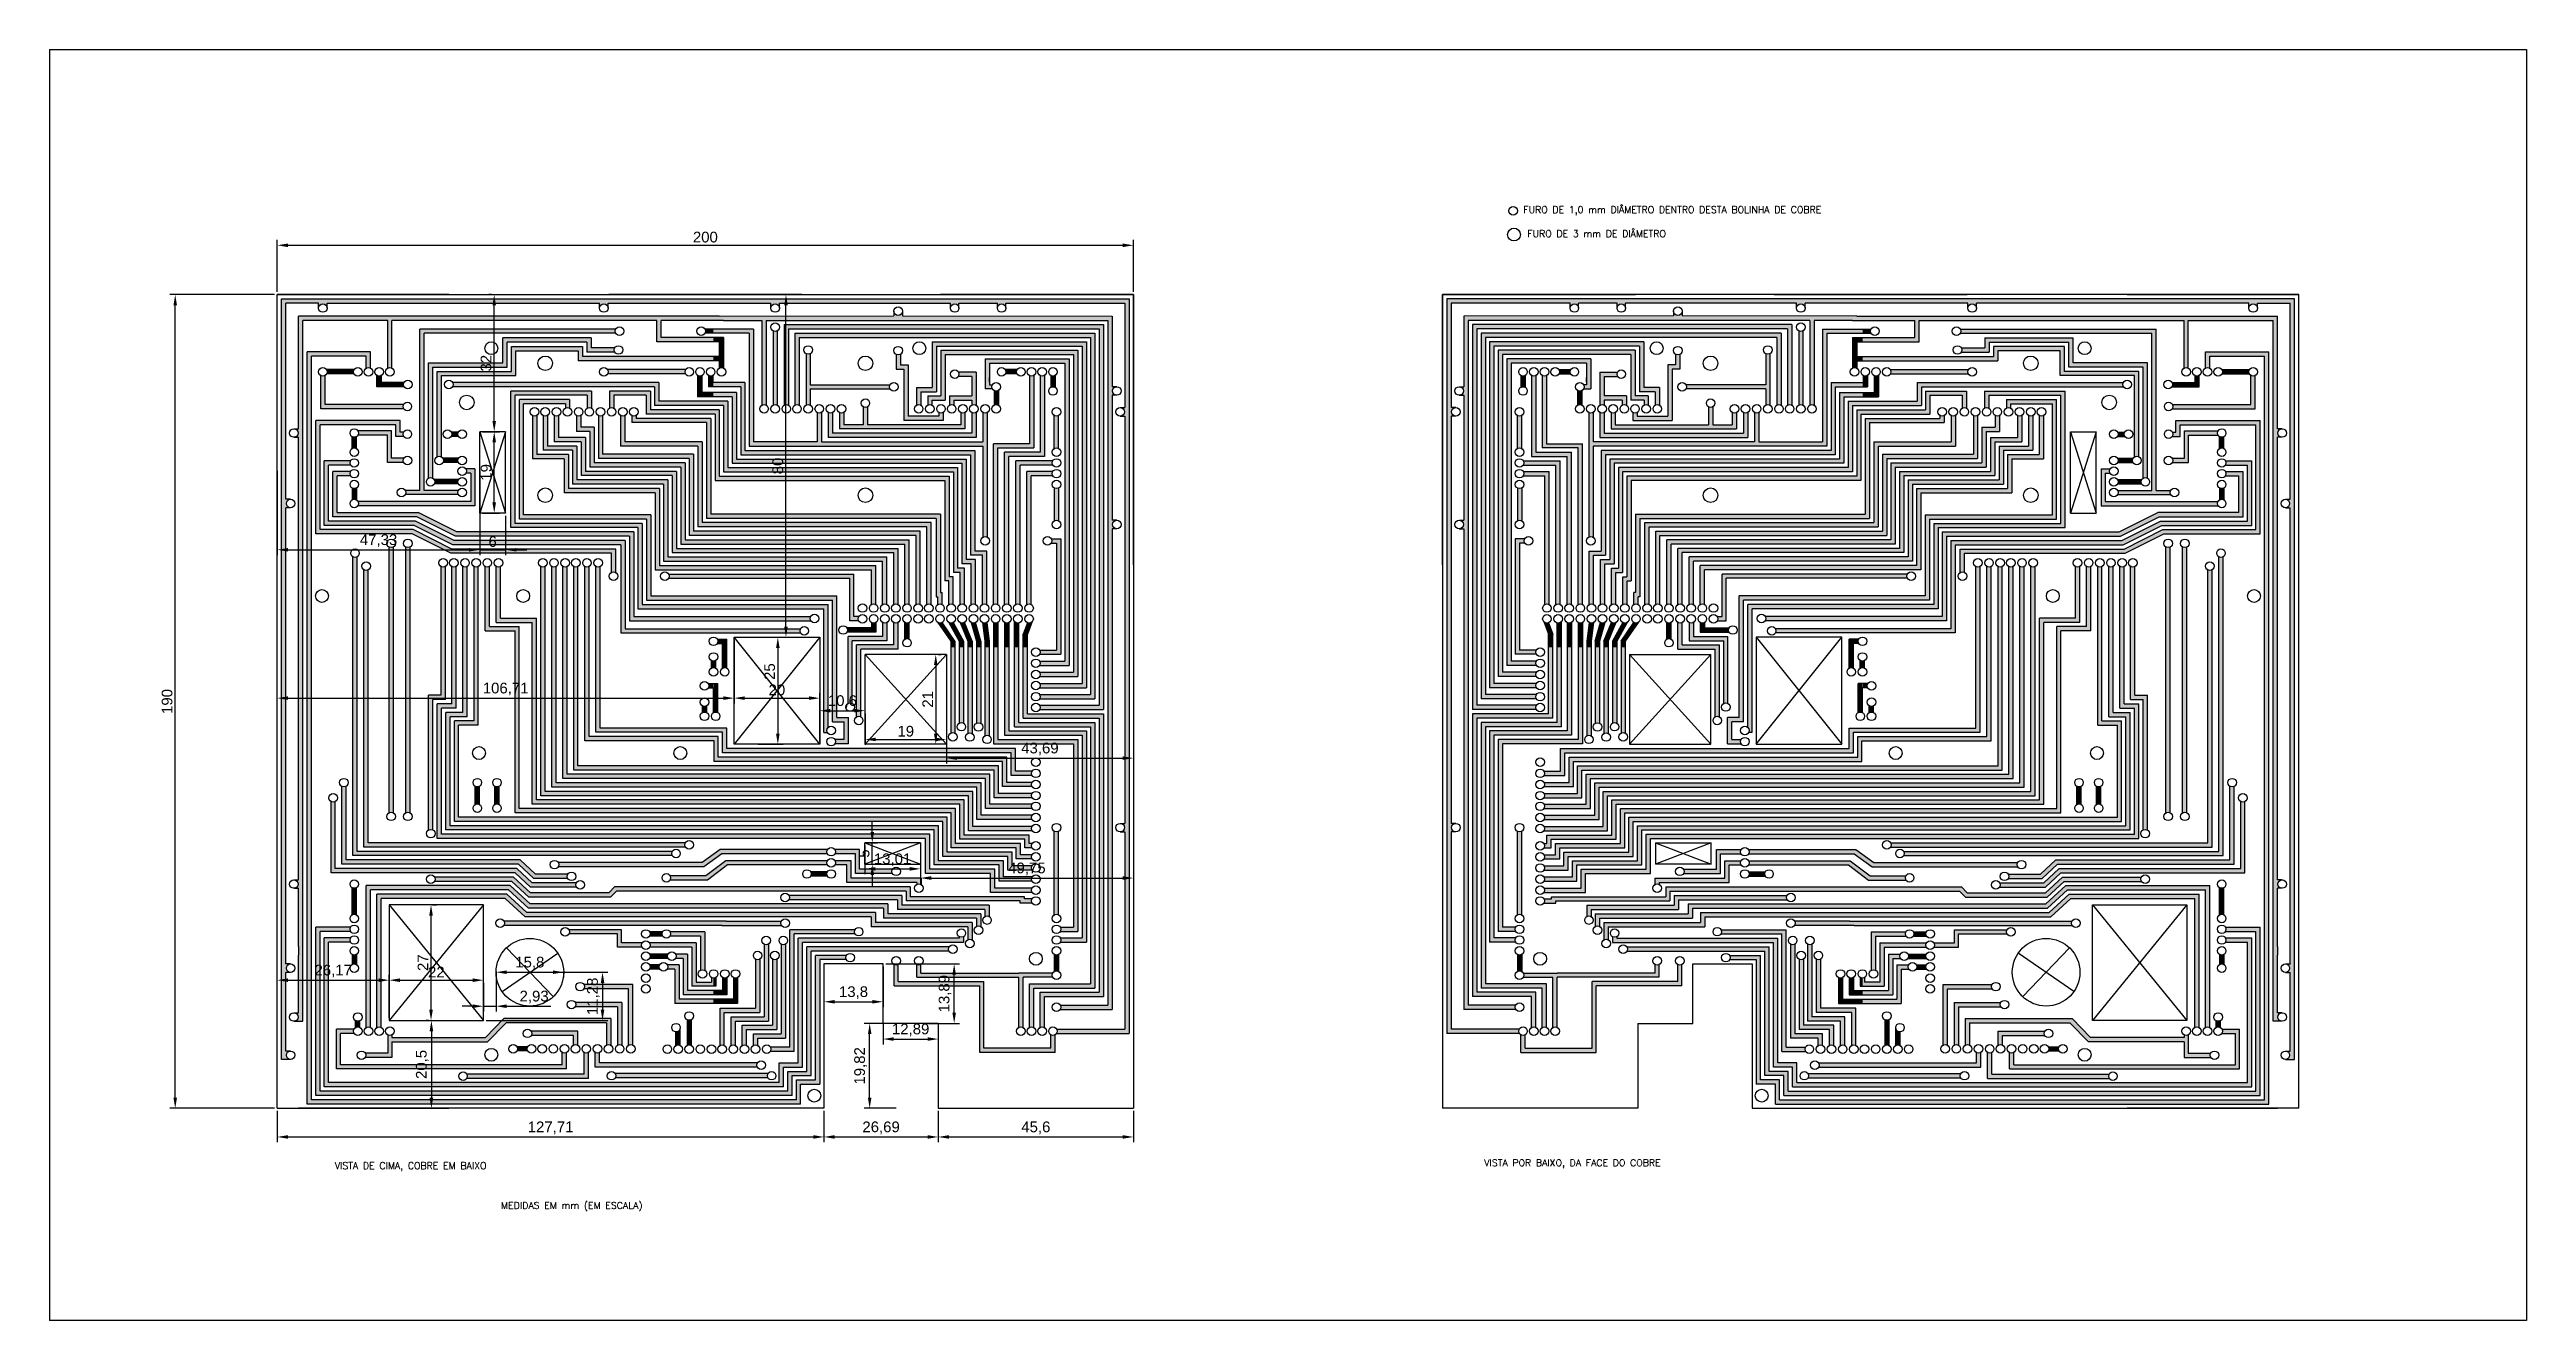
# Model space of a CAD drawing. Header units: millimetres. Extents: x -2849 to 258, y -823 to -139.
# Drawn here: x -725 to -147, y -436 to -139 of the extents above; entities that cross this region are included whole.
import ezdxf

# ---------------------------------------------------------------- set-up
doc = ezdxf.new("R2010")
doc.units = ezdxf.units.MM
doc.styles.add('200-R060', font='romans.shx', dxfattribs={"height": 30})
doc.styles.get("Standard").update_dxf_attribs({"font": 'arial.ttf'})
doc.dimstyles.new('ISO-25', dxfattribs={"dimtxt": 2.5, "dimasz": 2.5, "dimexe": 1.25, "dimexo": 0.625, "dimtad": 1, "dimtxsty": 'Standard', "dimcen": 2.5, "dimadec": 0, "dimazin": 0, "dimtfac": 1, "dimtmove": 0, "dimatfit": 3, "dimfxl": 1, "dimarcsym": 0})

msp = doc.modelspace()

# ---------------------------------------------------------------- texts
at = {"color": 2, "style": '200-R060'}
for s, p in [('FURO DE 1,0 mm DIÂMETRO DENTRO DESTA BOLINHA DE COBRE', (-380.857, -177.144)), ('FURO DE 3 mm DE DIÂMETRO', (-379.916, -182.744)), ('VISTA DE CIMA, COBRE EM BAIXO', (-658.485, -400.346)), ('VISTA POR BAIXO, DA FACE DO COBRE', (-389.992, -399.695)), ('MEDIDAS EM mm (EM ESCALA)', (-619.634, -409.657))]:
    msp.add_text(s, height=1.6, dxfattribs=at).set_placement(p)

# ---------------------------------------------------------------- blocks, each defined once
blk = doc.blocks.new('*D54')
at = {"color": 0, "lineweight": -2, "transparency": 16777216}
for p, q in [((-672.55, -196.17), (-697, -196.17)), ((-695.75, -383.67), (-695.75, -198.67)), ((-672.55, -386.17), (-697, -386.17))]:
    blk.add_line(p, q, dxfattribs=at)
at = {"color": 0, "lineweight": 30, "transparency": 16777216}
for points in [[(-696.17, -198.67), (-695.33, -198.67), (-695.75, -196.17)], [(-696.17, -383.67), (-695.33, -383.67), (-695.75, -386.17)]]:
    blk.add_solid(points, dxfattribs=at)
at = {"layer": 'Defpoints', "color": 0, "lineweight": 30}
for p in [(-695.75, -196.17), (-671.92, -196.17), (-671.92, -386.17)]:
    blk.add_point(p, dxfattribs=at)
at = {"color": 0, "lineweight": 30, "transparency": 16777216, "insert": (-697.65, -291.17), "char_height": 2.5, "attachment_point": 5, "rotation": 90}
blk.add_mtext('190', dxfattribs=at)
blk = doc.blocks.new('*D55')
at = {"color": 0, "lineweight": -2, "transparency": 16777216}
for p, q in [((-559.58, -276.17), (-553.74, -276.17)), ((-554.99, -278.67), (-554.99, -298.67)), ((-559.58, -301.17), (-553.74, -301.17))]:
    blk.add_line(p, q, dxfattribs=at)
at = {"color": 0, "lineweight": 30, "transparency": 16777216}
for points in [[(-555.41, -278.67), (-554.57, -278.67), (-554.99, -276.17)], [(-555.41, -298.67), (-554.57, -298.67), (-554.99, -301.17)]]:
    blk.add_solid(points, dxfattribs=at)
at = {"layer": 'Defpoints', "color": 0, "lineweight": 30}
for p in [(-560.21, -276.17), (-560.21, -301.17), (-554.99, -301.17)]:
    blk.add_point(p, dxfattribs=at)
at = {"color": 0, "lineweight": 30, "transparency": 16777216, "insert": (-556.89, -284.19), "char_height": 2.5, "attachment_point": 5, "rotation": 90}
blk.add_mtext('25', dxfattribs=at)
blk = doc.blocks.new('*D56')
at = {"color": 0, "lineweight": -2, "transparency": 16777216}
for p, q in [((-559.58, -196.17), (-551.84, -196.17)), ((-553.09, -273.67), (-553.09, -198.67)), ((-559.58, -276.17), (-551.84, -276.17))]:
    blk.add_line(p, q, dxfattribs=at)
at = {"color": 0, "lineweight": 30, "transparency": 16777216}
for points in [[(-553.5, -198.67), (-552.67, -198.67), (-553.09, -196.17)], [(-553.5, -273.67), (-552.67, -273.67), (-553.09, -276.17)]]:
    blk.add_solid(points, dxfattribs=at)
at = {"layer": 'Defpoints', "color": 0, "lineweight": 30}
for p in [(-560.21, -196.17), (-553.09, -196.17), (-560.21, -276.17)]:
    blk.add_point(p, dxfattribs=at)
at = {"color": 0, "lineweight": 30, "transparency": 16777216, "insert": (-554.99, -236.17), "char_height": 2.5, "attachment_point": 5, "rotation": 90}
blk.add_mtext('80', dxfattribs=at)
blk = doc.blocks.new('*D57')
at = {"color": 0, "lineweight": -2, "transparency": 16777216}
for p, q in [((-623.97, -228.17), (-619.99, -228.17)), ((-621.24, -244.67), (-621.24, -230.67)), ((-623.97, -247.17), (-619.99, -247.17))]:
    blk.add_line(p, q, dxfattribs=at)
at = {"color": 0, "lineweight": 30, "transparency": 16777216}
for points in [[(-621.66, -230.67), (-620.82, -230.67), (-621.24, -228.17)], [(-621.66, -244.67), (-620.82, -244.67), (-621.24, -247.17)]]:
    blk.add_solid(points, dxfattribs=at)
at = {"layer": 'Defpoints', "color": 0, "lineweight": 30}
for p in [(-624.6, -228.17), (-621.24, -228.17), (-624.6, -247.17)]:
    blk.add_point(p, dxfattribs=at)
at = {"color": 0, "lineweight": 30, "transparency": 16777216, "insert": (-623.14, -237.67), "char_height": 2.5, "attachment_point": 5, "rotation": 90}
blk.add_mtext('19', dxfattribs=at)
blk = doc.blocks.new('*D58')
at = {"color": 0, "lineweight": -2, "transparency": 16777216}
for p, q in [((-621.86, -196.17), (-622.49, -196.17)), ((-621.24, -225.67), (-621.24, -198.67)), ((-621.86, -228.17), (-622.49, -228.17))]:
    blk.add_line(p, q, dxfattribs=at)
at = {"color": 0, "lineweight": 30, "transparency": 16777216}
for points in [[(-621.66, -198.67), (-620.82, -198.67), (-621.24, -196.17)], [(-621.66, -225.67), (-620.82, -225.67), (-621.24, -228.17)]]:
    blk.add_solid(points, dxfattribs=at)
at = {"layer": 'Defpoints', "color": 0, "lineweight": 30}
for p in [(-621.24, -196.17), (-621.24, -196.17), (-621.24, -228.17)]:
    blk.add_point(p, dxfattribs=at)
at = {"color": 0, "lineweight": 30, "transparency": 16777216, "insert": (-623.14, -212.17), "char_height": 2.5, "attachment_point": 5, "rotation": 90}
blk.add_mtext('32', dxfattribs=at)
blk = doc.blocks.new('*D59')
at = {"color": 0, "lineweight": -2, "transparency": 16777216}
for p, q in [((-527.38, -366.35), (-534.79, -366.35)), ((-533.54, -383.67), (-533.54, -368.85)), ((-527.38, -386.17), (-534.79, -386.17))]:
    blk.add_line(p, q, dxfattribs=at)
at = {"color": 0, "lineweight": 30, "transparency": 16777216}
for points in [[(-533.95, -368.85), (-533.12, -368.85), (-533.54, -366.35)], [(-533.95, -383.67), (-533.12, -383.67), (-533.54, -386.17)]]:
    blk.add_solid(points, dxfattribs=at)
at = {"layer": 'Defpoints', "color": 0, "lineweight": 30}
for p in [(-533.54, -366.35), (-526.76, -366.35), (-526.76, -386.17)]:
    blk.add_point(p, dxfattribs=at)
at = {"color": 0, "lineweight": 30, "transparency": 16777216, "insert": (-535.66, -376.26), "char_height": 2.5, "attachment_point": 5, "rotation": 90}
blk.add_mtext('19,82', dxfattribs=at)
blk = doc.blocks.new('*D60')
at = {"color": 0, "lineweight": -2, "transparency": 16777216}
for p, q in [((-529.78, -352.46), (-512.55, -352.46)), ((-513.8, -363.85), (-513.8, -354.96)), ((-519.78, -366.35), (-512.55, -366.35))]:
    blk.add_line(p, q, dxfattribs=at)
at = {"color": 0, "lineweight": 30, "transparency": 16777216}
for points in [[(-514.22, -354.96), (-513.39, -354.96), (-513.8, -352.46)], [(-514.22, -363.85), (-513.39, -363.85), (-513.8, -366.35)]]:
    blk.add_solid(points, dxfattribs=at)
at = {"layer": 'Defpoints', "color": 0, "lineweight": 30}
for p in [(-530.41, -352.46), (-513.8, -352.46), (-520.41, -366.35)]:
    blk.add_point(p, dxfattribs=at)
at = {"color": 0, "lineweight": 30, "transparency": 16777216, "insert": (-515.93, -359.4), "char_height": 2.5, "attachment_point": 5, "rotation": 90}
blk.add_mtext('13,89', dxfattribs=at)
blk = doc.blocks.new('*D61')
at = {"color": 0, "lineweight": -2, "transparency": 16777216}
for p, q in [((-636, -363.17), (-636, -341.17)), ((-635.66, -338.67), (-634.75, -338.67)), ((-635.66, -365.67), (-634.75, -365.67))]:
    blk.add_line(p, q, dxfattribs=at)
at = {"color": 0, "lineweight": 30, "transparency": 16777216}
for points in [[(-636.42, -341.17), (-635.58, -341.17), (-636, -338.67)], [(-636.42, -363.17), (-635.58, -363.17), (-636, -365.67)]]:
    blk.add_solid(points, dxfattribs=at)
at = {"layer": 'Defpoints', "color": 0, "lineweight": 30}
for p in [(-636.29, -338.67), (-636, -338.67), (-636.29, -365.67)]:
    blk.add_point(p, dxfattribs=at)
at = {"color": 0, "lineweight": 30, "transparency": 16777216, "insert": (-637.88, -352.17), "char_height": 2.5, "attachment_point": 5, "rotation": 90}
blk.add_mtext('27', dxfattribs=at)
blk = doc.blocks.new('*D62')
at = {"color": 0, "lineweight": -2, "transparency": 16777216}
for p, q in [((-636.53, -365.67), (-637.16, -365.67)), ((-635.91, -368.17), (-635.91, -383.67)), ((-635.77, -386.17), (-637.16, -386.17))]:
    blk.add_line(p, q, dxfattribs=at)
at = {"color": 0, "lineweight": 30, "transparency": 16777216}
for points in [[(-636.33, -368.17), (-635.49, -368.17), (-635.91, -365.67)], [(-636.33, -383.67), (-635.49, -383.67), (-635.91, -386.17)]]:
    blk.add_solid(points, dxfattribs=at)
at = {"layer": 'Defpoints', "color": 0, "lineweight": 30}
for p in [(-635.91, -365.67), (-635.91, -386.17), (-635.15, -386.17)]:
    blk.add_point(p, dxfattribs=at)
at = {"color": 0, "lineweight": 30, "transparency": 16777216, "insert": (-638.04, -375.92), "char_height": 2.5, "attachment_point": 5, "rotation": 90}
blk.add_mtext('20,5', dxfattribs=at)
blk = doc.blocks.new('*D63')
at = {"color": 0, "lineweight": -2, "transparency": 16777216}
for p, q in [((-620.82, -354.23), (-620.82, -355.64)), ((-618.32, -354.39), (-607.52, -354.39)), ((-605.02, -354.23), (-605.02, -355.64))]:
    blk.add_line(p, q, dxfattribs=at)
at = {"color": 0, "lineweight": 30, "transparency": 16777216}
for points in [[(-618.32, -353.97), (-618.32, -354.81), (-620.82, -354.39)], [(-607.52, -353.97), (-607.52, -354.81), (-605.02, -354.39)]]:
    blk.add_solid(points, dxfattribs=at)
at = {"layer": 'Defpoints', "color": 0, "lineweight": 30}
for p in [(-620.82, -353.61), (-605.02, -353.61), (-605.02, -354.39)]:
    blk.add_point(p, dxfattribs=at)
at = {"color": 0, "lineweight": 30, "transparency": 16777216, "insert": (-612.92, -352.26), "char_height": 2.5, "attachment_point": 5}
blk.add_mtext('15,8', dxfattribs=at)
blk = doc.blocks.new('*D64')
at = {"color": 0, "lineweight": -2, "transparency": 16777216}
for p, q in [((-518.1, -282.67), (-518.1, -298.67)), ((-517.55, -280.17), (-516.85, -280.17)), ((-518.73, -301.17), (-519.35, -301.17))]:
    blk.add_line(p, q, dxfattribs=at)
at = {"color": 0, "lineweight": 30, "transparency": 16777216}
for points in [[(-518.52, -282.67), (-517.69, -282.67), (-518.1, -280.17)], [(-518.52, -298.67), (-517.69, -298.67), (-518.1, -301.17)]]:
    blk.add_solid(points, dxfattribs=at)
at = {"layer": 'Defpoints', "color": 0, "lineweight": 30}
for p in [(-518.18, -280.17), (-518.1, -301.17), (-518.1, -301.17)]:
    blk.add_point(p, dxfattribs=at)
at = {"color": 0, "lineweight": 30, "transparency": 16777216, "insert": (-519.98, -290.67), "char_height": 2.5, "attachment_point": 5, "rotation": 90}
blk.add_mtext('21', dxfattribs=at)
blk = doc.blocks.new('*D65')
at = {"color": 0, "lineweight": -2, "transparency": 16777216}
for p, q in [((-671.92, -237.34), (-671.92, -256.99)), ((-624.6, -237.34), (-624.6, -256.99)), ((-669.42, -255.74), (-627.1, -255.74))]:
    blk.add_line(p, q, dxfattribs=at)
at = {"color": 0, "lineweight": 30, "transparency": 16777216}
for points in [[(-669.42, -255.33), (-669.42, -256.16), (-671.92, -255.74)], [(-627.1, -255.33), (-627.1, -256.16), (-624.6, -255.74)]]:
    blk.add_solid(points, dxfattribs=at)
at = {"layer": 'Defpoints', "color": 0, "lineweight": 30}
for p in [(-671.92, -236.72), (-624.6, -236.72), (-624.6, -255.74)]:
    blk.add_point(p, dxfattribs=at)
at = {"color": 0, "lineweight": 30, "transparency": 16777216, "insert": (-648.26, -253.62), "char_height": 2.5, "attachment_point": 5}
blk.add_mtext('47,33', dxfattribs=at)
blk = doc.blocks.new('*D66')
at = {"color": 0, "lineweight": -2, "transparency": 16777216}
for p, q in [((-565.21, -276.79), (-565.21, -291.64)), ((-671.92, -290.54), (-671.92, -289.14)), ((-669.42, -290.39), (-567.71, -290.39))]:
    blk.add_line(p, q, dxfattribs=at)
at = {"color": 0, "lineweight": 30, "transparency": 16777216}
for points in [[(-669.42, -289.97), (-669.42, -290.8), (-671.92, -290.39)], [(-567.71, -289.97), (-567.71, -290.8), (-565.21, -290.39)]]:
    blk.add_solid(points, dxfattribs=at)
at = {"layer": 'Defpoints', "color": 0, "lineweight": 30}
for p in [(-565.21, -276.17), (-671.92, -291.17), (-565.21, -290.39)]:
    blk.add_point(p, dxfattribs=at)
at = {"color": 0, "lineweight": 30, "transparency": 16777216, "insert": (-618.57, -288.26), "char_height": 2.5, "attachment_point": 5}
blk.add_mtext('106,71', dxfattribs=at)
blk = doc.blocks.new('*D67')
at = {"color": 0, "lineweight": -2, "transparency": 16777216}
for p, q in [((-565.21, -300.54), (-565.21, -289.14)), ((-545.21, -300.54), (-545.21, -289.14)), ((-562.71, -290.39), (-547.71, -290.39))]:
    blk.add_line(p, q, dxfattribs=at)
at = {"color": 0, "lineweight": 30, "transparency": 16777216}
for points in [[(-562.71, -289.97), (-562.71, -290.8), (-565.21, -290.39)], [(-547.71, -289.97), (-547.71, -290.8), (-545.21, -290.39)]]:
    blk.add_solid(points, dxfattribs=at)
at = {"layer": 'Defpoints', "color": 0, "lineweight": 30}
for p in [(-545.21, -290.39), (-565.21, -301.17), (-545.21, -301.17)]:
    blk.add_point(p, dxfattribs=at)
at = {"color": 0, "lineweight": 30, "transparency": 16777216, "insert": (-555.21, -288.48), "char_height": 2.5, "attachment_point": 5}
blk.add_mtext('20', dxfattribs=at)
blk = doc.blocks.new('*D68')
at = {"color": 0, "lineweight": -2, "transparency": 16777216}
for p, q in [((-545.21, -291.01), (-545.21, -294.57)), ((-542.71, -293.32), (-537.11, -293.32)), ((-534.61, -292.7), (-534.61, -292.07))]:
    blk.add_line(p, q, dxfattribs=at)
at = {"color": 0, "lineweight": 30, "transparency": 16777216}
for points in [[(-542.71, -292.91), (-542.71, -293.74), (-545.21, -293.32)], [(-537.11, -292.91), (-537.11, -293.74), (-534.61, -293.32)]]:
    blk.add_solid(points, dxfattribs=at)
at = {"layer": 'Defpoints', "color": 0, "lineweight": 30}
for p in [(-545.21, -290.39), (-534.61, -293.32), (-534.61, -293.32)]:
    blk.add_point(p, dxfattribs=at)
at = {"color": 0, "lineweight": 30, "transparency": 16777216, "insert": (-539.91, -291.2), "char_height": 2.5, "attachment_point": 5}
blk.add_mtext('10,6', dxfattribs=at)
blk = doc.blocks.new('*D69')
at = {"color": 0, "lineweight": -2, "transparency": 16777216}
for p, q in [((-534.61, -293.95), (-534.61, -301.28)), ((-515.61, -293.95), (-515.61, -301.28)), ((-532.11, -300.03), (-518.11, -300.03))]:
    blk.add_line(p, q, dxfattribs=at)
at = {"color": 0, "lineweight": 30, "transparency": 16777216}
for points in [[(-532.11, -299.62), (-532.11, -300.45), (-534.61, -300.03)], [(-518.11, -299.62), (-518.11, -300.45), (-515.61, -300.03)]]:
    blk.add_solid(points, dxfattribs=at)
at = {"layer": 'Defpoints', "color": 0, "lineweight": 30}
for p in [(-534.61, -293.32), (-515.61, -293.32), (-515.61, -300.03)]:
    blk.add_point(p, dxfattribs=at)
at = {"color": 0, "lineweight": 30, "transparency": 16777216, "insert": (-525.11, -298.13), "char_height": 2.5, "attachment_point": 5}
blk.add_mtext('19', dxfattribs=at)
blk = doc.blocks.new('*D70')
at = {"color": 0, "lineweight": -2, "transparency": 16777216}
for p, q in [((-515.61, -300.66), (-515.61, -305.65)), ((-471.92, -300.66), (-471.92, -305.65)), ((-513.11, -304.4), (-474.42, -304.4))]:
    blk.add_line(p, q, dxfattribs=at)
at = {"color": 0, "lineweight": 30, "transparency": 16777216}
for points in [[(-513.11, -303.98), (-513.11, -304.81), (-515.61, -304.4)], [(-474.42, -303.98), (-474.42, -304.81), (-471.92, -304.4)]]:
    blk.add_solid(points, dxfattribs=at)
at = {"layer": 'Defpoints', "color": 0, "lineweight": 30}
for p in [(-515.61, -300.03), (-471.92, -300.03), (-471.92, -304.4)]:
    blk.add_point(p, dxfattribs=at)
at = {"color": 0, "lineweight": 30, "transparency": 16777216, "insert": (-493.77, -302.27), "char_height": 2.5, "attachment_point": 5}
blk.add_mtext('43,69', dxfattribs=at)
blk = doc.blocks.new('*D71')
at = {"color": 0, "lineweight": -2, "transparency": 16777216}
for p, q in [((-671.92, -367.54), (-671.92, -355)), ((-669.42, -356.25), (-648.25, -356.25)), ((-645.75, -365.04), (-645.75, -355))]:
    blk.add_line(p, q, dxfattribs=at)
at = {"color": 0, "lineweight": 30, "transparency": 16777216}
for points in [[(-669.42, -355.83), (-669.42, -356.67), (-671.92, -356.25)], [(-648.25, -355.83), (-648.25, -356.67), (-645.75, -356.25)]]:
    blk.add_solid(points, dxfattribs=at)
at = {"layer": 'Defpoints', "color": 0, "lineweight": 30}
for p in [(-645.75, -356.25), (-671.92, -368.17), (-645.75, -365.67)]:
    blk.add_point(p, dxfattribs=at)
at = {"color": 0, "lineweight": 30, "transparency": 16777216, "insert": (-658.84, -354.12), "char_height": 2.5, "attachment_point": 5}
blk.add_mtext('26,17', dxfattribs=at)
blk = doc.blocks.new('*D72')
at = {"color": 0, "lineweight": -2, "transparency": 16777216}
for p, q in [((-645.75, -355.62), (-645.75, -355)), ((-643.25, -356.25), (-626.25, -356.25)), ((-623.75, -356.87), (-623.75, -357.5))]:
    blk.add_line(p, q, dxfattribs=at)
at = {"color": 0, "lineweight": 30, "transparency": 16777216}
for points in [[(-643.25, -355.83), (-643.25, -356.67), (-645.75, -356.25)], [(-626.25, -355.83), (-626.25, -356.67), (-623.75, -356.25)]]:
    blk.add_solid(points, dxfattribs=at)
at = {"layer": 'Defpoints', "color": 0, "lineweight": 30}
for p in [(-645.75, -356.25), (-623.75, -356.25), (-623.75, -356.25)]:
    blk.add_point(p, dxfattribs=at)
at = {"color": 0, "lineweight": 30, "transparency": 16777216, "insert": (-634.75, -354.37), "char_height": 2.5, "attachment_point": 5}
blk.add_mtext('22', dxfattribs=at)
blk = doc.blocks.new('*D73')
at = {"color": 0, "lineweight": -2, "transparency": 16777216}
for p, q in [((-623.75, -356.87), (-623.75, -363.58)), ((-620.82, -355.02), (-620.82, -363.58)), ((-626.25, -362.33), (-628.75, -362.33)), ((-623.75, -362.33), (-620.82, -362.33)), ((-618.32, -362.33), (-608.03, -362.33))]:
    blk.add_line(p, q, dxfattribs=at)
at = {"color": 0, "lineweight": 30, "transparency": 16777216}
for points in [[(-626.25, -361.91), (-626.25, -362.74), (-623.75, -362.33)], [(-618.32, -361.91), (-618.32, -362.74), (-620.82, -362.33)]]:
    blk.add_solid(points, dxfattribs=at)
at = {"layer": 'Defpoints', "color": 0, "lineweight": 30}
for p in [(-623.75, -356.25), (-620.82, -354.39), (-620.82, -362.33)]:
    blk.add_point(p, dxfattribs=at)
at = {"color": 0, "lineweight": 30, "transparency": 16777216, "insert": (-611.92, -360.2), "char_height": 2.5, "attachment_point": 5}
blk.add_mtext('2,93', dxfattribs=at)
blk = doc.blocks.new('*D74')
at = {"color": 0, "lineweight": -2, "transparency": 16777216}
for p, q in [((-671.92, -386.79), (-671.92, -394.11)), ((-544.21, -386.79), (-544.21, -394.11)), ((-669.42, -392.86), (-546.71, -392.86))]:
    blk.add_line(p, q, dxfattribs=at)
at = {"color": 0, "lineweight": 30, "transparency": 16777216}
for points in [[(-669.42, -392.44), (-669.42, -393.27), (-671.92, -392.86)], [(-546.71, -392.44), (-546.71, -393.27), (-544.21, -392.86)]]:
    blk.add_solid(points, dxfattribs=at)
at = {"layer": 'Defpoints', "color": 0, "lineweight": 30}
for p in [(-671.92, -386.17), (-544.21, -386.17), (-544.21, -392.86)]:
    blk.add_point(p, dxfattribs=at)
at = {"color": 0, "lineweight": 30, "transparency": 16777216, "insert": (-608.07, -390.73), "char_height": 2.5, "attachment_point": 5}
blk.add_mtext('127,71', dxfattribs=at)
blk = doc.blocks.new('*D75')
at = {"color": 0, "lineweight": -2, "transparency": 16777216}
for p, q in [((-544.21, -353.08), (-544.21, -362.54)), ((-530.41, -353.08), (-530.41, -362.54)), ((-541.71, -361.29), (-532.91, -361.29))]:
    blk.add_line(p, q, dxfattribs=at)
at = {"color": 0, "lineweight": 30, "transparency": 16777216}
for points in [[(-541.71, -360.88), (-541.71, -361.71), (-544.21, -361.29)], [(-532.91, -360.88), (-532.91, -361.71), (-530.41, -361.29)]]:
    blk.add_solid(points, dxfattribs=at)
at = {"layer": 'Defpoints', "color": 0, "lineweight": 30}
for p in [(-544.21, -352.46), (-530.41, -352.46), (-530.41, -361.29)]:
    blk.add_point(p, dxfattribs=at)
at = {"color": 0, "lineweight": 30, "transparency": 16777216, "insert": (-537.31, -359.16), "char_height": 2.5, "attachment_point": 5}
blk.add_mtext('13,8', dxfattribs=at)
blk = doc.blocks.new('*D76')
at = {"color": 0, "lineweight": -2, "transparency": 16777216}
for p, q in [((-530.41, -366.35), (-530.41, -371.25)), ((-527.91, -370), (-520.02, -370)), ((-517.52, -366.35), (-517.52, -371.25))]:
    blk.add_line(p, q, dxfattribs=at)
at = {"color": 0, "lineweight": 30, "transparency": 16777216}
for points in [[(-527.91, -369.58), (-527.91, -370.41), (-530.41, -370)], [(-520.02, -369.58), (-520.02, -370.41), (-517.52, -370)]]:
    blk.add_solid(points, dxfattribs=at)
at = {"layer": 'Defpoints', "color": 0, "lineweight": 30}
for p in [(-530.41, -365.72), (-517.52, -365.72), (-517.52, -370)]:
    blk.add_point(p, dxfattribs=at)
at = {"color": 0, "lineweight": 30, "transparency": 16777216, "insert": (-523.97, -367.87), "char_height": 2.5, "attachment_point": 5}
blk.add_mtext('12,89', dxfattribs=at)
blk = doc.blocks.new('*D77')
at = {"color": 0, "lineweight": -2, "transparency": 16777216}
for p, q in [((-544.21, -386.79), (-544.21, -394.11)), ((-517.52, -386.79), (-517.52, -394.11)), ((-541.71, -392.86), (-520.02, -392.86))]:
    blk.add_line(p, q, dxfattribs=at)
at = {"color": 0, "lineweight": 30, "transparency": 16777216}
for points in [[(-541.71, -392.44), (-541.71, -393.27), (-544.21, -392.86)], [(-520.02, -392.44), (-520.02, -393.27), (-517.52, -392.86)]]:
    blk.add_solid(points, dxfattribs=at)
at = {"layer": 'Defpoints', "color": 0, "lineweight": 30}
for p in [(-544.21, -386.17), (-517.52, -386.17), (-517.52, -392.86)]:
    blk.add_point(p, dxfattribs=at)
at = {"color": 0, "lineweight": 30, "transparency": 16777216, "insert": (-530.87, -390.73), "char_height": 2.5, "attachment_point": 5}
blk.add_mtext('26,69', dxfattribs=at)
blk = doc.blocks.new('*D78')
at = {"color": 0, "lineweight": -2, "transparency": 16777216}
for p, q in [((-517.52, -386.79), (-517.52, -394.11)), ((-471.92, -386.79), (-471.92, -394.11)), ((-515.02, -392.86), (-474.42, -392.86))]:
    blk.add_line(p, q, dxfattribs=at)
at = {"color": 0, "lineweight": 30, "transparency": 16777216}
for points in [[(-515.02, -392.44), (-515.02, -393.27), (-517.52, -392.86)], [(-474.42, -392.44), (-474.42, -393.27), (-471.92, -392.86)]]:
    blk.add_solid(points, dxfattribs=at)
at = {"layer": 'Defpoints', "color": 0, "lineweight": 30}
for p in [(-517.52, -386.17), (-471.92, -386.17), (-471.92, -392.86)]:
    blk.add_point(p, dxfattribs=at)
at = {"color": 0, "lineweight": 30, "transparency": 16777216, "insert": (-494.72, -390.73), "char_height": 2.5, "attachment_point": 5}
blk.add_mtext('45,6', dxfattribs=at)
blk = doc.blocks.new('*D79')
at = {"color": 0, "lineweight": -2, "transparency": 16777216}
for p, q in [((-671.92, -195.54), (-671.92, -183.39)), ((-669.42, -184.64), (-474.42, -184.64)), ((-471.92, -195.54), (-471.92, -183.39))]:
    blk.add_line(p, q, dxfattribs=at)
at = {"color": 0, "lineweight": 30, "transparency": 16777216}
for points in [[(-669.42, -184.22), (-669.42, -185.06), (-671.92, -184.64)], [(-474.42, -184.22), (-474.42, -185.06), (-471.92, -184.64)]]:
    blk.add_solid(points, dxfattribs=at)
at = {"layer": 'Defpoints', "color": 0, "lineweight": 30}
for p in [(-471.92, -184.64), (-671.92, -196.17), (-471.92, -196.17)]:
    blk.add_point(p, dxfattribs=at)
at = {"color": 0, "lineweight": 30, "transparency": 16777216, "insert": (-571.92, -182.74), "char_height": 2.5, "attachment_point": 5}
blk.add_mtext('200', dxfattribs=at)
blk = doc.blocks.new('*D80')
at = {"color": 0, "lineweight": -2, "transparency": 16777216}
for p, q in [((-624.6, -247.79), (-624.6, -256.99)), ((-618.6, -247.79), (-618.6, -256.99)), ((-627.1, -255.74), (-629.6, -255.74)), ((-624.6, -255.74), (-618.6, -255.74)), ((-616.1, -255.74), (-613.6, -255.74))]:
    blk.add_line(p, q, dxfattribs=at)
at = {"color": 0, "lineweight": 30, "transparency": 16777216}
for points in [[(-627.1, -255.33), (-627.1, -256.16), (-624.6, -255.74)], [(-616.1, -255.33), (-616.1, -256.16), (-618.6, -255.74)]]:
    blk.add_solid(points, dxfattribs=at)
at = {"layer": 'Defpoints', "color": 0, "lineweight": 30}
for p in [(-624.6, -247.17), (-618.6, -247.17), (-618.6, -255.74)]:
    blk.add_point(p, dxfattribs=at)
at = {"color": 0, "lineweight": 30, "transparency": 16777216, "insert": (-621.6, -253.84), "char_height": 2.5, "attachment_point": 5}
blk.add_mtext('6', dxfattribs=at)
blk = doc.blocks.new('*D81')
at = {"color": 0, "lineweight": -2, "transparency": 16777216}
for p, q in [((-612.29, -354.39), (-594.69, -354.39)), ((-595.94, -356.89), (-595.94, -363.17)), ((-623.12, -365.67), (-594.69, -365.67))]:
    blk.add_line(p, q, dxfattribs=at)
at = {"color": 0, "lineweight": 30, "transparency": 16777216}
for points in [[(-596.35, -356.89), (-595.52, -356.89), (-595.94, -354.39)], [(-596.35, -363.17), (-595.52, -363.17), (-595.94, -365.67)]]:
    blk.add_solid(points, dxfattribs=at)
at = {"layer": 'Defpoints', "color": 0, "lineweight": 30}
for p in [(-612.92, -354.39), (-623.75, -365.67), (-595.94, -365.67)]:
    blk.add_point(p, dxfattribs=at)
at = {"color": 0, "lineweight": 30, "transparency": 16777216, "insert": (-598.06, -360.03), "char_height": 2.5, "attachment_point": 5, "rotation": 90}
blk.add_mtext('11,28', dxfattribs=at)
blk = doc.blocks.new('*D82')
at = {"color": 0, "lineweight": -2, "transparency": 16777216}
for p, q in [((-521.67, -328.66), (-521.67, -333.65)), ((-471.92, -328.66), (-471.92, -333.65)), ((-519.17, -332.4), (-474.42, -332.4))]:
    blk.add_line(p, q, dxfattribs=at)
at = {"color": 0, "lineweight": 30, "transparency": 16777216}
for points in [[(-519.17, -331.98), (-519.17, -332.82), (-521.67, -332.4)], [(-474.42, -331.98), (-474.42, -332.82), (-471.92, -332.4)]]:
    blk.add_solid(points, dxfattribs=at)
at = {"layer": 'Defpoints', "color": 0, "lineweight": 30}
for p in [(-521.67, -328.04), (-471.92, -328.04), (-471.92, -332.4)]:
    blk.add_point(p, dxfattribs=at)
at = {"color": 0, "lineweight": 30, "transparency": 16777216, "insert": (-496.8, -330.27), "char_height": 2.5, "attachment_point": 5}
blk.add_mtext('49,75', dxfattribs=at)
blk = doc.blocks.new('*D83')
at = {"color": 0, "lineweight": -2, "transparency": 16777216}
for p, q in [((-534.68, -324.81), (-534.68, -331.5)), ((-521.67, -324.17), (-521.67, -331.5)), ((-532.18, -330.25), (-524.17, -330.25))]:
    blk.add_line(p, q, dxfattribs=at)
at = {"color": 0, "lineweight": 30, "transparency": 16777216}
for points in [[(-532.18, -329.84), (-532.18, -330.67), (-534.68, -330.25)], [(-524.17, -329.84), (-524.17, -330.67), (-521.67, -330.25)]]:
    blk.add_solid(points, dxfattribs=at)
at = {"layer": 'Defpoints', "color": 0, "lineweight": 30}
for p in [(-521.67, -323.54), (-534.68, -324.18), (-521.67, -330.25)]:
    blk.add_point(p, dxfattribs=at)
at = {"color": 0, "lineweight": 30, "transparency": 16777216, "insert": (-528.18, -328.13), "char_height": 2.5, "attachment_point": 5}
blk.add_mtext('13,01', dxfattribs=at)
blk = doc.blocks.new('*D84')
at = {"color": 0, "lineweight": -2, "transparency": 16777216}
for p, q in [((-532.93, -321.68), (-532.93, -319.18)), ((-534.06, -324.18), (-531.68, -324.18)), ((-534.06, -329.18), (-531.68, -329.18)), ((-532.93, -329.18), (-532.93, -324.18)), ((-532.93, -331.68), (-532.93, -334.18))]:
    blk.add_line(p, q, dxfattribs=at)
at = {"color": 0, "lineweight": 30, "transparency": 16777216}
for points in [[(-533.35, -321.68), (-532.52, -321.68), (-532.93, -324.18)], [(-533.35, -331.68), (-532.52, -331.68), (-532.93, -329.18)]]:
    blk.add_solid(points, dxfattribs=at)
at = {"layer": 'Defpoints', "color": 0, "lineweight": 30}
for p in [(-534.68, -324.18), (-534.68, -329.18), (-532.93, -324.18)]:
    blk.add_point(p, dxfattribs=at)
at = {"color": 0, "lineweight": 30, "transparency": 16777216, "insert": (-534.83, -326.68), "char_height": 2.5, "attachment_point": 5, "rotation": 90}
blk.add_mtext('5', dxfattribs=at)

# ---------------------------------------------------------------- dimensions: what is measured, and where the dimension line sits
at = {"color": 4, "lineweight": 30}
for base, p1, p2, picture, middle in [((-471.922, -184.641), (-671.922, -196.168), (-471.922, -196.168), '*D79', (-571.922, -182.739)), ((-624.596, -255.743), (-671.922, -236.718), (-624.596, -236.718), '*D65', (-648.259, -253.615)), ((-618.596, -255.743), (-624.596, -247.168), (-618.596, -247.168), '*D80', (-621.596, -253.841)), ((-565.209, -290.386), (-671.922, -291.168), (-565.209, -276.168), '*D66', (-618.565, -288.259)), ((-545.209, -290.386), (-565.209, -301.168), (-545.209, -301.168), '*D67', (-555.209, -288.485)), ((-534.609, -293.324), (-545.209, -290.386), (-534.609, -293.324), '*D68', (-539.909, -291.196)), ((-515.609, -300.034), (-534.609, -293.324), (-515.609, -293.324), '*D69', (-525.109, -298.133)), ((-471.922, -304.397), (-515.609, -300.034), (-471.922, -300.034), '*D70', (-493.765, -302.27)), ((-521.674, -330.254), (-534.682, -324.181), (-521.674, -323.543), '*D83', (-528.178, -328.127)), ((-471.922, -332.4), (-521.674, -328.037), (-471.922, -328.037), '*D82', (-496.798, -330.273)), ((-645.749, -356.249), (-671.922, -368.168), (-645.749, -365.668), '*D71', (-658.836, -354.122)), ((-623.749, -356.249), (-645.749, -356.249), (-623.749, -356.249), '*D72', (-634.749, -354.369)), ((-605.016, -354.391), (-620.816, -353.609), (-605.016, -353.609), '*D63', (-612.916, -352.264)), ((-530.409, -361.292), (-544.209, -352.457), (-530.409, -352.457), '*D75', (-537.309, -359.165)), ((-620.816, -362.327), (-623.749, -356.249), (-620.816, -354.391), '*D73', (-611.922, -360.2)), ((-517.522, -369.998), (-530.409, -365.725), (-517.522, -365.725), '*D76', (-523.965, -367.87)), ((-544.209, -392.857), (-671.922, -386.168), (-544.209, -386.168), '*D74', (-608.065, -390.73)), ((-517.522, -392.857), (-544.209, -386.168), (-517.522, -386.168), '*D77', (-530.865, -390.73)), ((-471.922, -392.857), (-517.522, -386.168), (-471.922, -386.168), '*D78', (-494.722, -390.73))]:
    dim = msp.add_linear_dim(base=base, p1=p1, p2=p2, dimstyle='ISO-25', override={"dimarcsym": 2}, dxfattribs=at)
    dim.commit()
    dim.dimension.update_dxf_attribs({"geometry": picture, "text_midpoint": middle})
for base, p1, p2, picture, middle in [((-695.75, -196.168), (-671.922, -386.168), (-671.922, -196.168), '*D54', (-697.652, -291.168)), ((-621.24, -196.168), (-621.24, -228.17), (-621.24, -196.168), '*D58', (-623.142, -212.169)), ((-553.088, -196.168), (-560.209, -276.168), (-560.209, -196.168), '*D56', (-554.989, -236.168)), ((-621.24, -228.17), (-624.596, -247.171), (-624.596, -228.17), '*D57', (-623.141, -237.67)), ((-518.102, -301.168), (-518.179, -280.168), (-518.102, -301.168), '*D64', (-519.983, -290.668)), ((-532.932, -324.181), (-534.682, -329.184), (-534.682, -324.181), '*D84', (-534.828, -326.683)), ((-635.999, -338.668), (-636.285, -365.668), (-636.285, -338.668), '*D61', (-637.879, -352.168)), ((-513.802, -352.457), (-520.409, -366.35), (-530.409, -352.457), '*D60', (-515.929, -359.404)), ((-595.935, -365.668), (-612.916, -354.391), (-623.749, -365.668), '*D81', (-598.063, -360.03)), ((-635.91, -386.168), (-635.91, -365.668), (-635.147, -386.168), '*D62', (-638.037, -375.918)), ((-533.536, -366.35), (-526.756, -386.168), (-526.756, -366.35), '*D59', (-535.663, -376.259))]:
    dim = msp.add_linear_dim(base=base, p1=p1, p2=p2, angle=90, dimstyle='ISO-25', override={"dimarcsym": 2}, dxfattribs=at)
    dim.commit()
    dim.dimension.update_dxf_attribs({"geometry": picture, "text_midpoint": middle})
dim = msp.add_linear_dim(base=(-554.989, -301.168), p1=(-560.209, -276.168), p2=(-560.209, -301.168), angle=90, dimstyle='ISO-25', override={"dimarcsym": 2}, dxfattribs=at)
dim.commit()
dim.dimension.update_dxf_attribs({"geometry": '*D55', "text_midpoint": (-554.989, -284.185), "dimtype": 160})

# ---------------------------------------------------------------- hatches: boundary and pattern name
at = {"lineweight": 30}
for points in [[(-670.922, -197.168), (-570.029, -197.168), (-570.029, -198.168), (-594.653, -198.168), (-594.653, -199.296, 1), (-596.653, -199.296), (-596.653, -198.168), (-660.251, -198.168), (-660.251, -199.296, 1), (-662.251, -199.296), (-662.251, -198.168), (-669.922, -198.168), (-669.922, -243.961), (-668.795, -243.961, 0.4142136), (-669.795, -244.961, 0.4142136), (-668.795, -245.961), (-669.922, -245.961), (-669.922, -278.542), (-670.922, -278.542)], [(-666.922, -201.168), (-646.122, -201.168), (-570.029, -201.168), (-570.029, -202.168), (-582.261, -202.168), (-582.261, -206.192), (-570.029, -206.192), (-570.029, -207.192), (-583.261, -207.192), (-583.261, -202.168), (-645.122, -202.168), (-645.122, -213.302, 0.2679496), (-646.122, -213.302), (-646.122, -202.168), (-665.922, -202.168), (-665.922, -278.542), (-666.922, -278.542), (-666.922, -229.475), (-668.05, -229.475, 0.4142136), (-667.05, -228.475, 0.4142136), (-668.05, -227.475), (-666.922, -227.475)], [(-570.763, -197.168), (-472.922, -197.168), (-472.922, -278.542), (-473.922, -278.542), (-473.922, -224.549), (-475.05, -224.549, 0.4142136), (-474.05, -223.549, 0.4142136), (-475.05, -222.549), (-473.922, -222.549), (-473.922, -198.168), (-501.715, -198.168), (-501.715, -199.296, 1), (-503.715, -199.296), (-503.715, -198.168), (-512.675, -198.168), (-512.675, -199.296, 1), (-514.675, -199.296), (-514.675, -198.168), (-554.609, -198.168), (-554.609, -199.296, 1), (-556.609, -199.296), (-556.609, -198.168), (-570.763, -198.168)], [(-570.763, -201.168), (-568.672, -201.168), (-527.862, -201.132), (-527.862, -200.004, 1), (-525.862, -200.004), (-525.862, -201.132), (-476.922, -201.168), (-476.922, -217.661), (-475.795, -217.661, 0.4142136), (-476.795, -218.661, 0.4142136), (-475.795, -219.661), (-476.922, -219.661), (-476.922, -248.852), (-475.795, -248.852, 0.4142136), (-476.795, -249.852, 0.4142136), (-475.795, -250.852), (-476.922, -250.852), (-476.922, -278.542), (-477.922, -278.542), (-477.922, -202.168), (-557.709, -202.168), (-557.709, -221.956, 0.2679496), (-558.709, -221.956), (-558.709, -202.168), (-567.672, -202.168), (-570.763, -202.168)], [(-300.883, -197.168), (-398.724, -197.168), (-398.724, -278.542), (-397.724, -278.542), (-397.724, -224.549), (-396.596, -224.549, -0.4142136), (-397.596, -223.549, -0.4142136), (-396.596, -222.549), (-397.724, -222.549), (-397.724, -198.168), (-369.931, -198.168), (-369.931, -199.296, -1), (-367.931, -199.296), (-367.931, -198.168), (-358.971, -198.168), (-358.971, -199.296, -1), (-356.971, -199.296), (-356.971, -198.168), (-317.037, -198.168), (-317.037, -199.296, -1), (-315.037, -199.296), (-315.037, -198.168), (-300.883, -198.168)], [(-300.883, -201.168), (-302.974, -201.168), (-343.784, -201.132), (-343.784, -200.004, -1), (-345.784, -200.004), (-345.784, -201.132), (-394.724, -201.168), (-394.724, -217.661), (-395.851, -217.661, -0.4142136), (-394.851, -218.661, -0.4142136), (-395.851, -219.661), (-394.724, -219.661), (-394.724, -248.852), (-395.851, -248.852, -0.4142136), (-394.851, -249.852, -0.4142136), (-395.851, -250.852), (-394.724, -250.852), (-394.724, -278.542), (-393.724, -278.542), (-393.724, -202.168), (-313.937, -202.168), (-313.937, -221.956, -0.2679496), (-312.937, -221.956), (-312.937, -202.168), (-303.974, -202.168), (-300.883, -202.168)], [(-200.724, -197.168), (-301.617, -197.168), (-301.617, -198.168), (-276.993, -198.168), (-276.993, -199.296, -1), (-274.993, -199.296), (-274.993, -198.168), (-211.395, -198.168), (-211.395, -199.296, -1), (-209.395, -199.296), (-209.395, -198.168), (-201.724, -198.168), (-201.724, -243.961), (-202.851, -243.961, -0.4142136), (-201.851, -244.961, -0.4142136), (-202.851, -245.961), (-201.724, -245.961), (-201.724, -278.542), (-200.724, -278.542)], [(-204.724, -201.168), (-225.524, -201.168), (-301.617, -201.168), (-301.617, -202.168), (-289.385, -202.168), (-289.385, -206.192), (-301.617, -206.192), (-301.617, -207.192), (-288.385, -207.192), (-288.385, -202.168), (-226.524, -202.168), (-226.524, -213.302, -0.2679496), (-225.524, -213.302), (-225.524, -202.168), (-205.724, -202.168), (-205.724, -278.542), (-204.724, -278.542), (-204.724, -229.475), (-203.596, -229.475, -0.4142136), (-204.596, -228.475, -0.4142136), (-203.596, -227.475), (-204.724, -227.475)], [(-638.59, -204.194), (-592.86, -204.194, 0.1316527), (-592.994, -204.694, 0.1316527), (-592.86, -205.194), (-637.59, -205.194), (-637.59, -241.871), (-629.599, -241.871, 0.1316527), (-629.732, -242.371, 0.1316527), (-629.599, -242.871), (-638.59, -242.871), (-642.048, -242.871, 0.1316527), (-641.914, -242.371, 0.1316527), (-642.048, -241.871), (-638.59, -241.871)], [(-571.894, -204.694, 0.1316527), (-572.028, -204.194), (-570.029, -204.194), (-570.029, -205.194), (-572.028, -205.194, 0.1316527)], [(-561.663, -205.194), (-570.763, -205.194), (-570.763, -204.194), (-560.663, -204.194), (-560.663, -230.557), (-545.809, -230.557), (-545.809, -223.688, 0.2679496), (-544.809, -223.688), (-544.809, -230.557), (-507.082, -230.557), (-507.082, -223.688, 0.2679496), (-506.082, -223.688), (-506.082, -252.806, 0.2679496), (-507.082, -252.806), (-507.082, -231.557), (-561.663, -231.557)], [(-570.029, -210.588), (-568.672, -210.588), (-568.672, -207.192), (-570.029, -207.192), (-570.029, -206.192), (-567.672, -206.192), (-567.672, -213.302, 0.2679496), (-568.672, -213.302), (-568.672, -211.588), (-570.029, -211.588)], [(-556.109, -204.652, 0.2679496), (-555.109, -204.652), (-555.109, -221.956, 0.2679496), (-556.109, -221.956)], [(-479.922, -204.168), (-552.509, -204.168), (-552.509, -221.956, 0.2679496), (-553.509, -221.956), (-553.509, -203.168), (-478.922, -203.168), (-478.922, -278.542), (-479.922, -278.542)], [(-551.009, -205.168), (-480.922, -205.168), (-480.922, -278.542), (-481.922, -278.542), (-481.922, -206.168), (-550.009, -206.168), (-550.009, -221.956, 0.2679496), (-551.009, -221.956)], [(-391.724, -204.168), (-319.137, -204.168), (-319.137, -221.956, -0.2679496), (-318.137, -221.956), (-318.137, -203.168), (-392.724, -203.168), (-392.724, -278.542), (-391.724, -278.542)], [(-320.637, -205.168), (-390.724, -205.168), (-390.724, -278.542), (-389.724, -278.542), (-389.724, -206.168), (-321.637, -206.168), (-321.637, -221.956, -0.2679496), (-320.637, -221.956)], [(-309.983, -205.194), (-300.883, -205.194), (-300.883, -204.194), (-310.983, -204.194), (-310.983, -230.557), (-325.837, -230.557), (-325.837, -223.688, -0.2679496), (-326.837, -223.688), (-326.837, -230.557), (-364.564, -230.557), (-364.564, -223.688, -0.2679496), (-365.564, -223.688), (-365.564, -252.806, -0.2679496), (-364.564, -252.806), (-364.564, -231.557), (-309.983, -231.557)], [(-315.537, -204.652, -0.2679496), (-316.537, -204.652), (-316.537, -221.956, -0.2679496), (-315.537, -221.956)], [(-301.617, -210.588), (-302.974, -210.588), (-302.974, -207.192), (-301.617, -207.192), (-301.617, -206.192), (-303.974, -206.192), (-303.974, -213.302, -0.2679496), (-302.974, -213.302), (-302.974, -211.588), (-301.617, -211.588)], [(-299.752, -204.694, -0.1316527), (-299.618, -204.194), (-301.617, -204.194), (-301.617, -205.194), (-299.618, -205.194, -0.1316527)], [(-233.056, -204.194), (-278.786, -204.194, -0.1316527), (-278.652, -204.694, -0.1316527), (-278.786, -205.194), (-234.056, -205.194), (-234.056, -241.871), (-242.047, -241.871, -0.1316527), (-241.913, -242.371, -0.1316527), (-242.047, -242.871), (-233.056, -242.871), (-229.598, -242.871, -0.1316527), (-229.732, -242.371, -0.1316527), (-229.598, -241.871), (-233.056, -241.871)], [(-664.922, -209.541), (-650.122, -209.541), (-650.122, -213.302, 0.2679496), (-651.122, -213.302), (-651.122, -210.541), (-663.922, -210.541), (-663.922, -278.542), (-664.922, -278.542)], [(-601.593, -209.288), (-616.222, -209.288), (-616.222, -215.075), (-633.59, -215.075), (-633.59, -234.005, 0.2679496), (-634.59, -234.005), (-634.59, -214.075), (-617.222, -214.075), (-617.222, -208.288), (-600.593, -208.288), (-600.593, -210.588), (-570.029, -210.588), (-570.029, -211.588), (-601.593, -211.588)], [(-548.409, -209.954, 0.2679496), (-547.409, -209.954), (-547.409, -217.188), (-528.783, -217.188, 0.1316527), (-528.917, -217.688, 0.1316527), (-528.783, -218.188), (-547.409, -218.188), (-547.409, -221.956, 0.2679496), (-548.409, -221.956)], [(-525.582, -213.59), (-527.362, -213.59), (-527.362, -210.108, 0.2679496), (-526.362, -210.108), (-526.362, -212.59), (-524.582, -212.59), (-524.582, -224.532), (-517.382, -224.532), (-517.382, -223.688, 0.2679496), (-516.382, -223.688), (-516.382, -225.532), (-525.582, -225.532)], [(-501.849, -213.668), (-499.088, -213.668, 0.1316527), (-499.222, -214.168, 0.1316527), (-499.088, -214.668), (-501.849, -214.668, 0.1316527), (-501.715, -214.168, 0.1316527)], [(-369.797, -213.668), (-372.558, -213.668, -0.1316527), (-372.424, -214.168, -0.1316527), (-372.558, -214.668), (-369.797, -214.668, -0.1316527), (-369.931, -214.168, -0.1316527)], [(-346.064, -213.59), (-344.284, -213.59), (-344.284, -210.108, -0.2679496), (-345.284, -210.108), (-345.284, -212.59), (-347.064, -212.59), (-347.064, -224.532), (-354.264, -224.532), (-354.264, -223.688, -0.2679496), (-355.264, -223.688), (-355.264, -225.532), (-346.064, -225.532)], [(-323.237, -209.954, -0.2679496), (-324.237, -209.954), (-324.237, -217.188), (-342.863, -217.188, -0.1316527), (-342.729, -217.688, -0.1316527), (-342.863, -218.188), (-324.237, -218.188), (-324.237, -221.956, -0.2679496), (-323.237, -221.956)], [(-270.052, -209.288), (-255.424, -209.288), (-255.424, -215.075), (-238.056, -215.075), (-238.056, -234.005, -0.2679496), (-237.056, -234.005), (-237.056, -214.075), (-254.424, -214.075), (-254.424, -208.288), (-271.052, -208.288), (-271.052, -210.588), (-301.617, -210.588), (-301.617, -211.588), (-270.052, -211.588)], [(-206.724, -209.541), (-221.524, -209.541), (-221.524, -213.302, -0.2679496), (-220.524, -213.302), (-220.524, -210.541), (-207.724, -210.541), (-207.724, -278.542), (-206.724, -278.542)], [(-661.751, -215.034, 0.2679496), (-660.751, -215.034), (-660.751, -221.812), (-642.399, -221.812, 0.1316527), (-642.533, -222.312, 0.1316527), (-642.399, -222.812), (-661.751, -222.812)], [(-648.622, -215.034, 0.2679496), (-647.622, -215.034), (-647.622, -216.668), (-642.261, -216.668, 0.1316527), (-642.395, -217.168, 0.1316527), (-642.261, -217.668), (-648.622, -217.668)], [(-630.95, -216.668), (-609.024, -216.668), (-582.772, -216.668), (-582.772, -221.06), (-570.029, -221.06), (-570.029, -222.06), (-583.772, -222.06), (-583.772, -217.668), (-608.024, -217.668), (-630.95, -217.668, 0.1316527), (-630.816, -217.168, 0.1316527)], [(-585.772, -219.668), (-593.316, -219.668), (-593.316, -222.644, 0.2679496), (-594.316, -222.644), (-594.316, -218.668), (-584.772, -218.668), (-584.772, -223.06), (-570.029, -223.06), (-570.029, -224.06), (-585.772, -224.06)], [(-573.772, -214.968, 0.270046), (-572.772, -215.085), (-572.772, -219.002), (-570.029, -219.002), (-570.029, -220.002), (-573.772, -220.002)], [(-571.172, -215.034, 0.2679496), (-570.172, -215.034), (-570.172, -216.666), (-570.029, -216.666), (-570.029, -217.666), (-571.172, -217.666)], [(-563.663, -217.666), (-570.763, -217.666), (-570.763, -215.164, 0.1547701), (-570.172, -215.034), (-570.172, -216.666), (-562.663, -216.666), (-562.663, -232.557), (-508.987, -232.557), (-508.987, -256.033), (-506.209, -256.033), (-506.209, -268.484, 0.2679496), (-507.209, -268.484), (-507.209, -257.033), (-509.987, -257.033), (-509.987, -233.557), (-563.663, -233.557)], [(-509.682, -215.252), (-512.809, -215.252, 0.1316527), (-512.675, -214.752, 0.1316527), (-512.809, -214.252), (-508.682, -214.252), (-508.682, -221.956, 0.2679496), (-509.682, -221.956), (-509.682, -220.831), (-513.882, -220.831), (-513.882, -221.956, 0.2679496), (-514.882, -221.956), (-514.882, -219.831), (-509.682, -219.831)], [(-496.222, -215.034, 0.2679496), (-495.222, -215.034), (-495.222, -231.968), (-503.609, -231.968), (-503.609, -268.484, 0.2679496), (-504.609, -268.484), (-504.609, -230.968), (-496.222, -230.968)], [(-493.722, -215.034, 0.2679496), (-492.722, -215.034), (-492.722, -233.968), (-501.009, -233.968), (-501.009, -268.484, 0.2679496), (-502.009, -268.484), (-502.009, -232.968), (-493.722, -232.968)], [(-491.222, -215.034, 0.2679496), (-490.222, -215.034), (-490.222, -217.795, 0.2679496), (-491.222, -217.795)], [(-380.424, -215.034, -0.2679496), (-381.424, -215.034), (-381.424, -217.795, -0.2679496), (-380.424, -217.795)], [(-377.924, -215.034, -0.2679496), (-378.924, -215.034), (-378.924, -233.968), (-370.637, -233.968), (-370.637, -268.484, -0.2679496), (-369.637, -268.484), (-369.637, -232.968), (-377.924, -232.968)], [(-375.424, -215.034, -0.2679496), (-376.424, -215.034), (-376.424, -231.968), (-368.037, -231.968), (-368.037, -268.484, -0.2679496), (-367.037, -268.484), (-367.037, -230.968), (-375.424, -230.968)], [(-307.983, -217.666), (-300.883, -217.666), (-300.883, -215.164, -0.1547701), (-301.474, -215.034), (-301.474, -216.666), (-308.983, -216.666), (-308.983, -232.557), (-362.659, -232.557), (-362.659, -256.033), (-365.437, -256.033), (-365.437, -268.484, -0.2679496), (-364.437, -268.484), (-364.437, -257.033), (-361.659, -257.033), (-361.659, -233.557), (-307.983, -233.557)], [(-361.964, -215.252), (-358.837, -215.252, -0.1316527), (-358.971, -214.752, -0.1316527), (-358.837, -214.252), (-362.964, -214.252), (-362.964, -221.956, -0.2679496), (-361.964, -221.956), (-361.964, -220.831), (-357.764, -220.831), (-357.764, -221.956, -0.2679496), (-356.764, -221.956), (-356.764, -219.831), (-361.964, -219.831)], [(-297.874, -214.968, -0.270046), (-298.874, -215.085), (-298.874, -219.002), (-301.617, -219.002), (-301.617, -220.002), (-297.874, -220.002)], [(-300.474, -215.034, -0.2679496), (-301.474, -215.034), (-301.474, -216.666), (-301.617, -216.666), (-301.617, -217.666), (-300.474, -217.666)], [(-240.696, -216.668), (-262.622, -216.668), (-288.874, -216.668), (-288.874, -221.06), (-301.617, -221.06), (-301.617, -222.06), (-287.874, -222.06), (-287.874, -217.668), (-263.622, -217.668), (-240.696, -217.668, -0.1316527), (-240.83, -217.168, -0.1316527)], [(-285.874, -219.668), (-278.33, -219.668), (-278.33, -222.644, -0.2679496), (-277.33, -222.644), (-277.33, -218.668), (-286.874, -218.668), (-286.874, -223.06), (-301.617, -223.06), (-301.617, -224.06), (-285.874, -224.06)], [(-223.024, -215.034, -0.2679496), (-224.024, -215.034), (-224.024, -216.668), (-229.385, -216.668, -0.1316527), (-229.251, -217.168, -0.1316527), (-229.385, -217.668), (-223.024, -217.668)], [(-209.895, -215.034, -0.2679496), (-210.895, -215.034), (-210.895, -221.812), (-229.247, -221.812, -0.1316527), (-229.113, -222.312, -0.1316527), (-229.247, -222.812), (-209.895, -222.812)], [(-662.922, -225.547), (-643.194, -225.547), (-643.194, -228.26), (-642.399, -228.26, 0.1316527), (-642.533, -228.76, 0.1316527), (-642.399, -229.26), (-644.194, -229.26), (-644.194, -226.547), (-661.922, -226.547), (-661.922, -251.04), (-640.203, -251.04), (-631.155, -255.571), (-592.864, -255.571), (-592.864, -261.044, 0.2679496), (-593.864, -261.044), (-593.864, -256.571), (-631.382, -256.571), (-640.43, -252.04), (-662.922, -252.04)], [(-490.422, -224.415, 0.2679496), (-489.422, -224.415), (-489.422, -232.102, 0.2679496), (-490.422, -232.102)], [(-381.224, -224.415, -0.2679496), (-382.224, -224.415), (-382.224, -232.102, -0.2679496), (-381.224, -232.102)], [(-208.724, -225.547), (-228.452, -225.547), (-228.452, -228.26), (-229.247, -228.26, -0.1316527), (-229.113, -228.76, -0.1316527), (-229.247, -229.26), (-227.452, -229.26), (-227.452, -226.547), (-209.724, -226.547), (-209.724, -251.04), (-231.443, -251.04), (-240.491, -255.571), (-278.782, -255.571), (-278.782, -261.044, -0.2679496), (-277.782, -261.044), (-277.782, -256.571), (-240.264, -256.571), (-231.216, -252.04), (-208.724, -252.04)], [(-631.26, -228.26), (-629.599, -228.26, 0.1316527), (-629.732, -228.76, 0.1316527), (-629.599, -229.26), (-631.26, -229.26, 0.1316527), (-631.126, -228.76, 0.1316527)], [(-240.386, -228.26), (-242.047, -228.26, -0.1316527), (-241.913, -228.76, -0.1316527), (-242.047, -229.26), (-240.386, -229.26, -0.1316527), (-240.52, -228.76, -0.1316527)], [(-660.922, -234.968), (-654.788, -234.968, 0.1316527), (-654.922, -235.468, 0.1316527), (-654.788, -235.968), (-659.922, -235.968), (-659.922, -249.04), (-639.661, -249.04), (-630.613, -253.571), (-590.663, -253.571), (-590.663, -274.168), (-570.029, -274.168), (-570.029, -275.168), (-591.663, -275.168), (-591.663, -254.571), (-630.928, -254.571), (-639.976, -250.04), (-660.922, -250.04)], [(-633.224, -234.371), (-629.599, -234.371, 0.1316527), (-629.732, -234.871, 0.1316527), (-629.599, -235.371), (-633.224, -235.371, 0.1316527), (-633.09, -234.871, 0.1316527)], [(-499.409, -234.968), (-490.788, -234.968, 0.1316527), (-490.922, -235.468, 0.1316527), (-490.788, -235.968), (-498.409, -235.968), (-498.409, -268.484, 0.2679496), (-499.409, -268.484)], [(-372.237, -234.968), (-380.858, -234.968, -0.1316527), (-380.724, -235.468, -0.1316527), (-380.858, -235.968), (-373.237, -235.968), (-373.237, -268.484, -0.2679496), (-372.237, -268.484)], [(-210.724, -234.968), (-216.858, -234.968, -0.1316527), (-216.724, -235.468, -0.1316527), (-216.858, -235.968), (-211.724, -235.968), (-211.724, -249.04), (-231.985, -249.04), (-241.033, -253.571), (-280.983, -253.571), (-280.983, -274.168), (-301.617, -274.168), (-301.617, -275.168), (-279.983, -275.168), (-279.983, -254.571), (-240.718, -254.571), (-231.67, -250.04), (-210.724, -250.04)], [(-238.422, -234.371), (-242.047, -234.371, -0.1316527), (-241.913, -234.871, -0.1316527), (-242.047, -235.371), (-238.422, -235.371, -0.1316527), (-238.556, -234.871, -0.1316527)], [(-635.09, -239.871, 0.1316527), (-635.224, -239.371), (-629.599, -239.371, 0.1316527), (-629.732, -239.871, 0.1316527), (-629.599, -240.371), (-635.224, -240.371, 0.1316527)], [(-496.809, -237.468), (-490.788, -237.468, 0.1316527), (-490.922, -237.968, 0.1316527), (-490.788, -238.468), (-495.809, -238.468), (-495.809, -268.484, 0.2679496), (-496.809, -268.484)], [(-490.422, -241.334, 0.2679496), (-489.422, -241.334), (-489.422, -248.986, 0.2679496), (-490.422, -248.986)], [(-381.224, -241.334, -0.2679496), (-382.224, -241.334), (-382.224, -248.986, -0.2679496), (-381.224, -248.986)], [(-374.837, -237.468), (-380.858, -237.468, -0.1316527), (-380.724, -237.968, -0.1316527), (-380.858, -238.468), (-375.837, -238.468), (-375.837, -268.484, -0.2679496), (-374.837, -268.484)], [(-236.556, -239.871, -0.1316527), (-236.422, -239.371), (-242.047, -239.371, -0.1316527), (-241.913, -239.871, -0.1316527), (-242.047, -240.371), (-236.422, -240.371, -0.1316527)], [(-654.258, -257.389, 0.2679496), (-653.258, -257.389), (-653.258, -278.542), (-654.258, -278.542)], [(-645.789, -255.105, 0.2679496), (-644.789, -255.105), (-644.789, -278.542), (-645.789, -278.542)], [(-641.892, -255.105, 0.2679496), (-640.892, -255.105), (-640.892, -278.542), (-641.892, -278.542)], [(-633.653, -259.661, 0.2679496), (-632.653, -259.661), (-632.653, -278.542), (-633.653, -278.542)], [(-631.153, -259.661, 0.2679496), (-630.153, -259.661), (-630.153, -278.542), (-631.153, -278.542)], [(-628.553, -259.661, 0.2679496), (-627.553, -259.661), (-627.553, -278.542), (-628.553, -278.542)], [(-625.953, -259.661, 0.2679496), (-624.953, -259.661), (-624.953, -278.542), (-625.953, -278.542)], [(-623.353, -259.661, 0.2679496), (-622.353, -259.661), (-622.353, -273.697), (-615.375, -273.697), (-615.375, -278.542), (-616.375, -278.542), (-616.375, -274.697), (-623.353, -274.697)], [(-620.753, -259.661, 0.2679496), (-619.753, -259.661), (-619.753, -271.697), (-611.375, -271.697), (-611.375, -278.542), (-612.375, -278.542), (-612.375, -272.697), (-620.753, -272.697)], [(-610.375, -259.661, 0.2679496), (-609.375, -259.661), (-609.375, -278.542), (-610.375, -278.542)], [(-607.775, -259.661, 0.2679496), (-606.775, -259.661), (-606.775, -278.542), (-607.775, -278.542)], [(-605.175, -259.661, 0.2679496), (-604.175, -259.661), (-604.175, -278.542), (-605.175, -278.542)], [(-602.675, -259.661, 0.2679496), (-601.675, -259.661), (-601.675, -278.542), (-602.675, -278.542)], [(-600.075, -259.661, 0.2679496), (-599.075, -259.661), (-599.075, -278.542), (-600.075, -278.542)], [(-597.475, -259.661, 0.2679496), (-596.475, -259.661), (-596.475, -278.542), (-597.475, -278.542)], [(-274.171, -259.661, -0.2679496), (-275.171, -259.661), (-275.171, -278.542), (-274.171, -278.542)], [(-271.571, -259.661, -0.2679496), (-272.571, -259.661), (-272.571, -278.542), (-271.571, -278.542)], [(-268.971, -259.661, -0.2679496), (-269.971, -259.661), (-269.971, -278.542), (-268.971, -278.542)], [(-266.471, -259.661, -0.2679496), (-267.471, -259.661), (-267.471, -278.542), (-266.471, -278.542)], [(-263.871, -259.661, -0.2679496), (-264.871, -259.661), (-264.871, -278.542), (-263.871, -278.542)], [(-261.271, -259.661, -0.2679496), (-262.271, -259.661), (-262.271, -278.542), (-261.271, -278.542)], [(-250.893, -259.661, -0.2679496), (-251.893, -259.661), (-251.893, -271.697), (-260.271, -271.697), (-260.271, -278.542), (-259.271, -278.542), (-259.271, -272.697), (-250.893, -272.697)], [(-248.293, -259.661, -0.2679496), (-249.293, -259.661), (-249.293, -273.697), (-256.271, -273.697), (-256.271, -278.542), (-255.271, -278.542), (-255.271, -274.697), (-248.293, -274.697)], [(-245.693, -259.661, -0.2679496), (-246.693, -259.661), (-246.693, -278.542), (-245.693, -278.542)], [(-243.093, -259.661, -0.2679496), (-244.093, -259.661), (-244.093, -278.542), (-243.093, -278.542)], [(-240.493, -259.661, -0.2679496), (-241.493, -259.661), (-241.493, -278.542), (-240.493, -278.542)], [(-237.993, -259.661, -0.2679496), (-238.993, -259.661), (-238.993, -278.542), (-237.993, -278.542)], [(-229.754, -255.105, -0.2679496), (-230.754, -255.105), (-230.754, -278.542), (-229.754, -278.542)], [(-225.857, -255.105, -0.2679496), (-226.857, -255.105), (-226.857, -278.542), (-225.857, -278.542)], [(-217.388, -257.389, -0.2679496), (-218.388, -257.389), (-218.388, -278.542), (-217.388, -278.542)], [(-651.658, -260.458, 0.2679496), (-650.658, -260.458), (-650.658, -278.542), (-651.658, -278.542)], [(-580.517, -261.41), (-570.029, -261.41), (-570.029, -262.41), (-580.517, -262.41, 0.1316527), (-580.383, -261.91, 0.1316527)], [(-291.129, -261.41), (-301.617, -261.41), (-301.617, -262.41), (-291.129, -262.41, -0.1316527), (-291.263, -261.91, -0.1316527)], [(-219.988, -260.458, -0.2679496), (-220.988, -260.458), (-220.988, -278.542), (-219.988, -278.542)], [(-568.998, -277.122, 0.1316527), (-569.132, -276.622), (-566.898, -276.622), (-566.898, -278.542), (-567.898, -278.542), (-567.898, -277.622), (-569.132, -277.622, 0.1316527)], [(-538.709, -274.478, 0.1316527), (-538.843, -273.978), (-533.109, -273.978), (-533.109, -272.716, 0.2679496), (-532.109, -272.716), (-532.109, -274.978), (-538.843, -274.978, 0.1316527)], [(-538.599, -275.978), (-530.509, -275.978), (-530.509, -272.716, 0.2679496), (-529.509, -272.716), (-529.509, -276.978), (-537.599, -276.978), (-537.599, -278.542), (-538.599, -278.542)], [(-527.909, -272.716, 0.2679496), (-526.909, -272.716), (-526.909, -278.542), (-536.599, -278.542), (-536.599, -277.978), (-527.909, -277.978)], [(-525.309, -272.716, 0.2679496), (-524.309, -272.716), (-524.309, -276.575, 0.2679496), (-525.309, -276.575)], [(-514.609, -277.065), (-517.609, -272.716, 0.2679496), (-516.609, -272.716), (-513.609, -277.065), (-513.609, -278.542), (-514.609, -278.542)], [(-512.609, -277.065), (-515.009, -272.716, 0.2679496), (-514.009, -272.716), (-511.609, -277.065), (-511.609, -278.542), (-512.609, -278.542)], [(-510.609, -277.065), (-512.409, -272.716, 0.2679496), (-511.409, -272.716), (-509.609, -277.065), (-509.609, -278.542), (-510.609, -278.542)], [(-509.809, -272.716, 0.2679496), (-508.809, -272.716), (-507.609, -277.065), (-507.609, -278.542), (-508.609, -278.542), (-508.609, -277.065)], [(-507.209, -272.716, 0.2679496), (-506.209, -272.716), (-505.609, -277.065), (-505.609, -278.542), (-506.609, -278.542), (-506.609, -277.065)], [(-504.609, -272.716, 0.2679496), (-503.609, -272.716), (-503.609, -278.542), (-504.609, -278.542)], [(-502.009, -272.716, 0.2679496), (-501.009, -272.716), (-501.009, -278.542), (-502.009, -278.542)], [(-499.709, -272.45, 0.2898896), (-498.709, -272.83), (-498.709, -278.542), (-499.709, -278.542)], [(-497.709, -275.415), (-496.674, -272.781, 0.3084169), (-495.576, -272.53), (-496.709, -275.415), (-496.709, -278.542), (-497.709, -278.542)], [(-373.937, -275.415), (-374.972, -272.781, -0.3084169), (-376.07, -272.53), (-374.937, -275.415), (-374.937, -278.542), (-373.937, -278.542)], [(-371.937, -272.45, -0.2898896), (-372.937, -272.83), (-372.937, -278.542), (-371.937, -278.542)], [(-369.637, -272.716, -0.2679496), (-370.637, -272.716), (-370.637, -278.542), (-369.637, -278.542)], [(-367.037, -272.716, -0.2679496), (-368.037, -272.716), (-368.037, -278.542), (-367.037, -278.542)], [(-364.437, -272.716, -0.2679496), (-365.437, -272.716), (-366.037, -277.065), (-366.037, -278.542), (-365.037, -278.542), (-365.037, -277.065)], [(-361.837, -272.716, -0.2679496), (-362.837, -272.716), (-364.037, -277.065), (-364.037, -278.542), (-363.037, -278.542), (-363.037, -277.065)], [(-361.037, -277.065), (-359.237, -272.716, -0.2679496), (-360.237, -272.716), (-362.037, -277.065), (-362.037, -278.542), (-361.037, -278.542)], [(-359.037, -277.065), (-356.637, -272.716, -0.2679496), (-357.637, -272.716), (-360.037, -277.065), (-360.037, -278.542), (-359.037, -278.542)], [(-357.037, -277.065), (-354.037, -272.716, -0.2679496), (-355.037, -272.716), (-358.037, -277.065), (-358.037, -278.542), (-357.037, -278.542)], [(-346.337, -272.716, -0.2679496), (-347.337, -272.716), (-347.337, -276.575, -0.2679496), (-346.337, -276.575)], [(-343.737, -272.716, -0.2679496), (-344.737, -272.716), (-344.737, -278.542), (-335.047, -278.542), (-335.047, -277.978), (-343.737, -277.978)], [(-333.047, -275.978), (-341.137, -275.978), (-341.137, -272.716, -0.2679496), (-342.137, -272.716), (-342.137, -276.978), (-334.047, -276.978), (-334.047, -278.542), (-333.047, -278.542)], [(-332.937, -274.478, -0.1316527), (-332.803, -273.978), (-338.537, -273.978), (-338.537, -272.716, -0.2679496), (-339.537, -272.716), (-339.537, -274.978), (-332.803, -274.978, -0.1316527)], [(-302.648, -277.122, -0.1316527), (-302.514, -276.622), (-304.748, -276.622), (-304.748, -278.542), (-303.748, -278.542), (-303.748, -277.622), (-302.514, -277.622, -0.1316527)], [(-670.922, -278.542), (-669.922, -278.542), (-669.922, -352.433), (-668.795, -352.433, 0.4142136), (-669.795, -353.433, 0.4142136), (-668.795, -354.433), (-669.922, -354.433), (-669.922, -364.903), (-669.922, -372.787), (-668.795, -372.787, 0.4142136), (-669.795, -373.787, 0.4142136), (-668.795, -374.787), (-670.922, -374.787)], [(-666.922, -278.542), (-665.922, -278.542), (-665.922, -365.846), (-668.05, -365.846, 0.4142136), (-667.05, -364.846, 0.4142136), (-668.05, -363.846), (-666.922, -363.846), (-666.922, -350.368), (-666.922, -348.368), (-666.922, -334.798), (-668.05, -334.798, 0.4142136), (-667.05, -333.798, 0.4142136), (-668.05, -332.798), (-666.922, -332.798)], [(-664.922, -278.542), (-663.922, -278.542), (-663.922, -384.168), (-570.029, -384.168), (-570.029, -385.168), (-664.922, -385.168)], [(-654.258, -278.542), (-653.258, -278.542), (-653.258, -326.168), (-579.64, -326.168, 0.1316527), (-579.774, -326.668, 0.1316527), (-579.64, -327.168), (-654.258, -327.168)], [(-651.658, -278.542), (-650.658, -278.542), (-650.658, -324.168), (-576.57, -324.168, 0.1316527), (-576.704, -324.668, 0.1316527), (-576.57, -325.168), (-651.658, -325.168)], [(-645.789, -278.542), (-644.789, -278.542), (-644.789, -317.131, 0.2679496), (-645.789, -317.131)], [(-641.892, -278.542), (-640.892, -278.542), (-640.892, -317.131, 0.2679496), (-641.892, -317.131)], [(-636.553, -289.719), (-633.653, -289.719), (-633.653, -278.542), (-632.653, -278.542), (-632.653, -290.719), (-635.553, -290.719), (-635.553, -321.168, 0.2679496), (-636.553, -321.168)], [(-634.553, -293.719), (-634.553, -291.719), (-631.153, -291.719), (-631.153, -278.542), (-630.153, -278.542), (-630.153, -292.719), (-633.553, -292.719), (-633.553, -322.168), (-570.029, -322.168), (-570.029, -323.168), (-634.553, -323.168)], [(-630.553, -295.719), (-625.953, -295.719), (-625.953, -277.991), (-624.953, -277.991), (-624.953, -296.719), (-629.553, -296.719), (-629.553, -318.168), (-566.119, -318.168), (-566.119, -319.168), (-630.553, -319.168)], [(-570.498, -281.637, 0.123705), (-570.029, -281.771), (-570.029, -283.253, 0.123705), (-570.498, -283.387)], [(-570.029, -281.771, 0.1396167), (-569.498, -281.637), (-569.498, -283.387, 0.1396167), (-570.029, -283.253)], [(-567.898, -278.542), (-566.898, -278.542), (-566.898, -283.387, 0.2679496), (-567.898, -283.387)], [(-544.209, -278.542), (-543.209, -278.542), (-543.209, -297.236, 0.2015124), (-543.509, -297.95, 0.1316527), (-543.375, -298.45), (-544.209, -298.45)], [(-542.209, -278.542), (-541.209, -278.542), (-541.209, -294.925), (-538.496, -294.925), (-538.496, -301.05), (-541.643, -301.05, 0.1316527), (-541.509, -300.55, 0.1316527), (-541.643, -300.05), (-539.496, -300.05), (-539.496, -295.925), (-542.209, -295.925)], [(-538.599, -278.542), (-537.599, -278.542), (-537.599, -291.602, 0.2679496), (-538.599, -291.602)], [(-536.599, -278.542), (-526.909, -278.542), (-526.909, -278.978), (-535.599, -278.978), (-535.599, -294.741, 0.2679496), (-536.599, -294.741)], [(-514.609, -278.542), (-513.609, -278.542), (-513.609, -298.546, 0.2679782), (-514.609, -298.533)], [(-512.609, -278.542), (-511.609, -278.542), (-511.609, -296.198, 0.2679782), (-512.609, -296.185)], [(-510.609, -278.542), (-509.609, -278.542), (-509.609, -298.612, 0.2679782), (-510.609, -298.598)], [(-508.609, -278.542), (-507.609, -278.542), (-507.609, -296.264, 0.2679782), (-508.609, -296.25)], [(-506.609, -278.542), (-505.609, -278.542), (-505.609, -299.157, 0.2679782), (-506.609, -299.143)], [(-504.609, -278.542), (-503.609, -278.542), (-503.609, -300.05), (-484.922, -300.05), (-484.922, -344.868), (-489.056, -344.868, 0.1316527), (-488.922, -344.368, 0.1316527), (-489.056, -343.868), (-485.922, -343.868), (-485.922, -301.05), (-504.609, -301.05)], [(-502.009, -278.542), (-501.009, -278.542), (-501.009, -298.05), (-482.922, -298.05), (-482.922, -347.368), (-489.056, -347.368, 0.1316527), (-488.922, -346.868, 0.1316527), (-489.056, -346.368), (-483.922, -346.368), (-483.922, -299.05), (-502.009, -299.05)], [(-499.709, -278.542), (-498.709, -278.542), (-498.709, -296.05), (-480.922, -296.05), (-480.922, -358.076), (-495.222, -358.076), (-495.222, -367.302, 0.2679496), (-496.222, -367.302), (-496.222, -357.076), (-481.922, -357.076), (-481.922, -297.05), (-499.709, -297.05)], [(-497.709, -278.542), (-496.709, -278.542), (-496.709, -294.05), (-478.922, -294.05), (-478.922, -360.076), (-492.722, -360.076), (-492.722, -367.302, 0.2679496), (-493.722, -367.302), (-493.722, -359.076), (-479.922, -359.076), (-479.922, -295.05), (-497.709, -295.05)], [(-473.922, -278.542), (-472.922, -278.542), (-472.922, -368.668), (-489.856, -368.668, 0.1316527), (-489.722, -368.168, 0.1316527), (-489.856, -367.668), (-473.922, -367.668), (-473.922, -321.631), (-475.05, -321.631, 0.4142136), (-474.05, -320.631, 0.4142136), (-475.05, -319.631), (-473.922, -319.631)], [(-397.724, -278.542), (-398.724, -278.542), (-398.724, -368.668), (-381.79, -368.668, -0.1316527), (-381.924, -368.168, -0.1316527), (-381.79, -367.668), (-397.724, -367.668), (-397.724, -321.631), (-396.596, -321.631, -0.4142136), (-397.596, -320.631, -0.4142136), (-396.596, -319.631), (-397.724, -319.631)], [(-373.937, -278.542), (-374.937, -278.542), (-374.937, -294.05), (-392.724, -294.05), (-392.724, -360.076), (-378.924, -360.076), (-378.924, -367.302, -0.2679496), (-377.924, -367.302), (-377.924, -359.076), (-391.724, -359.076), (-391.724, -295.05), (-373.937, -295.05)], [(-371.937, -278.542), (-372.937, -278.542), (-372.937, -296.05), (-390.724, -296.05), (-390.724, -358.076), (-376.424, -358.076), (-376.424, -367.302, -0.2679496), (-375.424, -367.302), (-375.424, -357.076), (-389.724, -357.076), (-389.724, -297.05), (-371.937, -297.05)], [(-369.637, -278.542), (-370.637, -278.542), (-370.637, -298.05), (-388.724, -298.05), (-388.724, -347.368), (-382.59, -347.368, -0.1316527), (-382.724, -346.868, -0.1316527), (-382.59, -346.368), (-387.724, -346.368), (-387.724, -299.05), (-369.637, -299.05)], [(-367.037, -278.542), (-368.037, -278.542), (-368.037, -300.05), (-386.724, -300.05), (-386.724, -344.868), (-382.59, -344.868, -0.1316527), (-382.724, -344.368, -0.1316527), (-382.59, -343.868), (-385.724, -343.868), (-385.724, -301.05), (-367.037, -301.05)], [(-365.037, -278.542), (-366.037, -278.542), (-366.037, -299.157, -0.2679782), (-365.037, -299.143)], [(-363.037, -278.542), (-364.037, -278.542), (-364.037, -296.264, -0.2679782), (-363.037, -296.25)], [(-361.037, -278.542), (-362.037, -278.542), (-362.037, -298.612, -0.2679782), (-361.037, -298.598)], [(-359.037, -278.542), (-360.037, -278.542), (-360.037, -296.198, -0.2679782), (-359.037, -296.185)], [(-357.037, -278.542), (-358.037, -278.542), (-358.037, -298.546, -0.2679782), (-357.037, -298.533)], [(-335.047, -278.542), (-344.737, -278.542), (-344.737, -278.978), (-336.047, -278.978), (-336.047, -294.741, -0.2679496), (-335.047, -294.741)], [(-333.047, -278.542), (-334.047, -278.542), (-334.047, -291.602, -0.2679496), (-333.047, -291.602)], [(-329.437, -278.542), (-330.437, -278.542), (-330.437, -294.925), (-333.15, -294.925), (-333.15, -301.05), (-330.003, -301.05, -0.1316527), (-330.137, -300.55, -0.1316527), (-330.003, -300.05), (-332.15, -300.05), (-332.15, -295.925), (-329.437, -295.925)], [(-327.437, -278.542), (-328.437, -278.542), (-328.437, -297.236, -0.2015124), (-328.137, -297.95, -0.1316527), (-328.271, -298.45), (-327.437, -298.45)], [(-241.093, -295.719), (-245.693, -295.719), (-245.693, -277.991), (-246.693, -277.991), (-246.693, -296.719), (-242.093, -296.719), (-242.093, -318.168), (-305.527, -318.168), (-305.527, -319.168), (-241.093, -319.168)], [(-303.748, -278.542), (-304.748, -278.542), (-304.748, -283.387, -0.2679496), (-303.748, -283.387)], [(-301.617, -281.771, -0.1396167), (-302.148, -281.637), (-302.148, -283.387, -0.1396167), (-301.617, -283.253)], [(-237.093, -293.719), (-237.093, -291.719), (-240.493, -291.719), (-240.493, -278.542), (-241.493, -278.542), (-241.493, -292.719), (-238.093, -292.719), (-238.093, -322.168), (-301.617, -322.168), (-301.617, -323.168), (-237.093, -323.168)], [(-206.724, -278.542), (-207.724, -278.542), (-207.724, -384.168), (-301.617, -384.168), (-301.617, -385.168), (-206.724, -385.168)], [(-301.148, -281.637, -0.123705), (-301.617, -281.771), (-301.617, -283.253, -0.123705), (-301.148, -283.387)], [(-219.988, -278.542), (-220.988, -278.542), (-220.988, -324.168), (-295.076, -324.168, -0.1316527), (-294.942, -324.668, -0.1316527), (-295.076, -325.168), (-219.988, -325.168)], [(-217.388, -278.542), (-218.388, -278.542), (-218.388, -326.168), (-292.006, -326.168, -0.1316527), (-291.872, -326.668, -0.1316527), (-292.006, -327.168), (-217.388, -327.168)], [(-235.093, -289.719), (-237.993, -289.719), (-237.993, -278.542), (-238.993, -278.542), (-238.993, -290.719), (-236.093, -290.719), (-236.093, -321.168, -0.2679496), (-235.093, -321.168)], [(-229.754, -278.542), (-230.754, -278.542), (-230.754, -317.131, -0.2679496), (-229.754, -317.131)], [(-225.857, -278.542), (-226.857, -278.542), (-226.857, -317.131, -0.2679496), (-225.857, -317.131)], [(-204.724, -278.542), (-205.724, -278.542), (-205.724, -365.846), (-203.596, -365.846, -0.4142136), (-204.596, -364.846, -0.4142136), (-203.596, -363.846), (-204.724, -363.846), (-204.724, -350.368), (-204.724, -348.368), (-204.724, -334.798), (-203.596, -334.798, -0.4142136), (-204.596, -333.798, -0.4142136), (-203.596, -332.798), (-204.724, -332.798)], [(-200.724, -278.542), (-201.724, -278.542), (-201.724, -352.433), (-202.851, -352.433, -0.4142136), (-201.851, -353.433, -0.4142136), (-202.851, -354.433), (-201.724, -354.433), (-201.724, -364.903), (-201.724, -372.787), (-202.851, -372.787, -0.4142136), (-201.851, -373.787, -0.4142136), (-202.851, -374.787), (-200.724, -374.787)], [(-571.245, -287.001), (-570.029, -287.001), (-570.029, -288.001), (-571.245, -288.001, 0.1316527), (-571.111, -287.501, 0.1316527)], [(-570.011, -288.001), (-570.011, -287.001), (-569.011, -287.001), (-569.011, -293.765, 0.2679496), (-570.011, -293.765)], [(-301.635, -288.001), (-301.635, -287.001), (-302.635, -287.001), (-302.635, -293.765, -0.2679496), (-301.635, -293.765)], [(-300.401, -287.001), (-301.617, -287.001), (-301.617, -288.001), (-300.401, -288.001, -0.1316527), (-300.535, -287.501, -0.1316527)], [(-572.611, -292.174, 0.2679496), (-571.611, -292.174), (-571.611, -293.765, 0.2679496), (-572.611, -293.765)], [(-299.035, -292.174, -0.2679496), (-300.035, -292.174), (-300.035, -293.765, -0.2679496), (-299.035, -293.765)], [(-567.889, -298.362), (-570.029, -298.362), (-570.029, -297.362), (-566.889, -297.362), (-566.889, -302.168), (-499.474, -302.168), (-499.474, -307.45), (-495.575, -307.45, 0.1316527), (-495.709, -307.95, 0.1316527), (-495.575, -308.45), (-500.474, -308.45), (-500.474, -303.168), (-567.889, -303.168)], [(-569.889, -300.362), (-570.029, -300.362), (-570.029, -299.362), (-568.889, -299.362), (-568.889, -304.168), (-501.474, -304.168), (-501.474, -310.05), (-495.575, -310.05, 0.1316527), (-495.709, -310.55, 0.1316527), (-495.575, -311.05), (-502.474, -311.05), (-502.474, -305.168), (-569.889, -305.168)], [(-303.757, -298.362), (-301.617, -298.362), (-301.617, -297.362), (-304.757, -297.362), (-304.757, -302.168), (-372.171, -302.168), (-372.171, -307.45), (-376.071, -307.45, -0.1316527), (-375.937, -307.95, -0.1316527), (-376.071, -308.45), (-371.171, -308.45), (-371.171, -303.168), (-303.757, -303.168)], [(-301.757, -300.362), (-301.617, -300.362), (-301.617, -299.362), (-302.757, -299.362), (-302.757, -304.168), (-370.171, -304.168), (-370.171, -310.05), (-376.071, -310.05, -0.1316527), (-375.937, -310.55, -0.1316527), (-376.071, -311.05), (-369.171, -311.05), (-369.171, -305.168), (-301.757, -305.168)], [(-570.029, -306.168), (-503.474, -306.168), (-503.474, -312.65), (-495.575, -312.65, 0.1316527), (-495.709, -313.15, 0.1316527), (-495.575, -313.65), (-504.474, -313.65), (-504.474, -307.168), (-570.029, -307.168)], [(-301.617, -306.168), (-368.171, -306.168), (-368.171, -312.65), (-376.071, -312.65, -0.1316527), (-375.937, -313.15, -0.1316527), (-376.071, -313.65), (-367.171, -313.65), (-367.171, -307.168), (-301.617, -307.168)], [(-656.858, -310.991, 0.2679496), (-655.858, -310.991), (-655.858, -328.168), (-615.179, -328.168), (-611.564, -331.499), (-604.032, -331.499, 0.1316527), (-604.166, -331.999, 0.1316527), (-604.032, -332.499), (-611.955, -332.499), (-615.57, -329.168), (-656.858, -329.168)], [(-570.029, -308.168), (-505.474, -308.168), (-505.474, -315.15), (-495.575, -315.15, 0.1316527), (-495.709, -315.65, 0.1316527), (-495.575, -316.15), (-506.474, -316.15), (-506.474, -309.168), (-570.029, -309.168)], [(-570.029, -310.168), (-507.474, -310.168), (-507.474, -317.75), (-495.575, -317.75, 0.1316527), (-495.709, -318.25, 0.1316527), (-495.575, -318.75), (-508.474, -318.75), (-508.474, -311.168), (-570.029, -311.168)], [(-570.029, -312.168), (-509.474, -312.168), (-509.474, -320.35), (-495.575, -320.35, 0.1316527), (-495.709, -320.85, 0.1316527), (-495.575, -321.35), (-510.474, -321.35), (-510.474, -313.168), (-570.029, -313.168)], [(-301.617, -308.168), (-366.171, -308.168), (-366.171, -315.15), (-376.071, -315.15, -0.1316527), (-375.937, -315.65, -0.1316527), (-376.071, -316.15), (-365.171, -316.15), (-365.171, -309.168), (-301.617, -309.168)], [(-301.617, -310.168), (-364.171, -310.168), (-364.171, -317.75), (-376.071, -317.75, -0.1316527), (-375.937, -318.25, -0.1316527), (-376.071, -318.75), (-363.171, -318.75), (-363.171, -311.168), (-301.617, -311.168)], [(-301.617, -312.168), (-362.171, -312.168), (-362.171, -320.35), (-376.071, -320.35, -0.1316527), (-375.937, -320.85, -0.1316527), (-376.071, -321.35), (-361.171, -321.35), (-361.171, -313.168), (-301.617, -313.168)], [(-214.788, -310.991, -0.2679496), (-215.788, -310.991), (-215.788, -328.168), (-256.467, -328.168), (-260.081, -331.499), (-267.614, -331.499, -0.1316527), (-267.48, -331.999, -0.1316527), (-267.614, -332.499), (-259.691, -332.499), (-256.076, -329.168), (-214.788, -329.168)], [(-659.358, -314.554, 0.2679496), (-658.358, -314.554), (-658.358, -330.168), (-615.96, -330.168), (-612.345, -333.499), (-602.032, -333.499, 0.1316527), (-602.166, -333.999, 0.1316527), (-602.032, -334.499), (-612.736, -334.499), (-616.351, -331.168), (-659.358, -331.168)], [(-570.029, -314.168), (-511.474, -314.168), (-511.474, -322.35), (-496.292, -322.35), (-496.292, -324.35), (-495.575, -324.35, 0.1316527), (-495.709, -324.85, 0.1316527), (-495.575, -325.35), (-497.292, -325.35), (-497.292, -323.35), (-512.474, -323.35), (-512.474, -315.168), (-570.029, -315.168)], [(-570.029, -316.168), (-513.474, -316.168), (-513.474, -324.35), (-498.292, -324.35), (-498.292, -326.95), (-495.575, -326.95, 0.1316527), (-495.709, -327.45, 0.1316527), (-495.575, -327.95), (-499.292, -327.95), (-499.292, -325.35), (-514.474, -325.35), (-514.474, -317.168), (-570.029, -317.168)], [(-570.029, -318.168), (-515.474, -318.168), (-515.474, -326.35), (-500.292, -326.35), (-500.292, -329.55), (-495.575, -329.55, 0.1316527), (-495.709, -330.05, 0.1316527), (-495.575, -330.55), (-501.292, -330.55), (-501.292, -327.35), (-516.474, -327.35), (-516.474, -319.168), (-570.029, -319.168)], [(-301.617, -314.168), (-360.171, -314.168), (-360.171, -322.35), (-375.354, -322.35), (-375.354, -324.35), (-376.071, -324.35, -0.1316527), (-375.937, -324.85, -0.1316527), (-376.071, -325.35), (-374.354, -325.35), (-374.354, -323.35), (-359.171, -323.35), (-359.171, -315.168), (-301.617, -315.168)], [(-301.617, -316.168), (-358.171, -316.168), (-358.171, -324.35), (-373.354, -324.35), (-373.354, -326.95), (-376.071, -326.95, -0.1316527), (-375.937, -327.45, -0.1316527), (-376.071, -327.95), (-372.354, -327.95), (-372.354, -325.35), (-357.171, -325.35), (-357.171, -317.168), (-301.617, -317.168)], [(-301.617, -318.168), (-356.171, -318.168), (-356.171, -326.35), (-371.354, -326.35), (-371.354, -329.55), (-376.071, -329.55, -0.1316527), (-375.937, -330.05, -0.1316527), (-376.071, -330.55), (-370.354, -330.55), (-370.354, -327.35), (-355.171, -327.35), (-355.171, -319.168), (-301.617, -319.168)], [(-212.288, -314.554, -0.2679496), (-213.288, -314.554), (-213.288, -330.168), (-255.686, -330.168), (-259.301, -333.499), (-269.614, -333.499, -0.1316527), (-269.48, -333.999, -0.1316527), (-269.614, -334.499), (-258.91, -334.499), (-255.295, -331.168), (-212.288, -331.168)], [(-570.029, -320.168), (-517.474, -320.168), (-517.474, -328.35), (-502.292, -328.35), (-502.292, -332.15), (-495.575, -332.15, 0.1316527), (-495.709, -332.65, 0.1316527), (-495.575, -333.15), (-503.292, -333.15), (-503.292, -329.35), (-518.474, -329.35), (-518.474, -321.168), (-570.029, -321.168)], [(-570.029, -322.168), (-519.474, -322.168), (-519.474, -330.35), (-504.292, -330.35), (-504.292, -334.75), (-495.575, -334.75, 0.1316527), (-495.709, -335.25, 0.1316527), (-495.575, -335.75), (-505.292, -335.75), (-505.292, -331.35), (-520.474, -331.35), (-520.474, -323.168), (-570.029, -323.168)], [(-490.422, -321.497, 0.2679496), (-489.422, -321.497), (-489.422, -341.002, 0.2679496), (-490.422, -341.002)], [(-381.224, -321.497, -0.2679496), (-382.224, -321.497), (-382.224, -341.002, -0.2679496), (-381.224, -341.002)], [(-301.617, -320.168), (-354.171, -320.168), (-354.171, -328.35), (-369.354, -328.35), (-369.354, -332.15), (-376.071, -332.15, -0.1316527), (-375.937, -332.65, -0.1316527), (-376.071, -333.15), (-368.354, -333.15), (-368.354, -329.35), (-353.171, -329.35), (-353.171, -321.168), (-301.617, -321.168)], [(-301.617, -322.168), (-352.171, -322.168), (-352.171, -330.35), (-367.354, -330.35), (-367.354, -334.75), (-376.071, -334.75, -0.1316527), (-375.937, -335.25, -0.1316527), (-376.071, -335.75), (-366.354, -335.75), (-366.354, -331.35), (-351.171, -331.35), (-351.171, -323.168), (-301.617, -323.168)], [(-606.294, -328.77), (-572.675, -328.77), (-570.029, -326.88), (-570.029, -328.147), (-572.301, -329.77), (-606.294, -329.77, 0.1316527), (-606.16, -329.27, 0.1316527)], [(-568.447, -325.75), (-562.67, -325.75), (-543.375, -325.75, 0.1316527), (-543.509, -326.25, 0.1316527), (-543.375, -326.75), (-562.67, -326.75), (-568.072, -326.75), (-570.029, -328.147), (-570.029, -326.88)], [(-567.127, -328.35), (-543.375, -328.35, 0.1316527), (-543.509, -328.85, 0.1316527), (-543.375, -329.35), (-566.753, -329.35), (-570.029, -331.801), (-570.029, -330.521)], [(-536.882, -326.75), (-541.643, -326.75, 0.1316527), (-541.509, -326.25, 0.1316527), (-541.643, -325.75), (-535.882, -325.75), (-535.882, -330.341), (-528.217, -330.341, 0.1316527), (-528.351, -330.841, 0.1316527), (-528.217, -331.341), (-536.882, -331.341)], [(-538.882, -329.35), (-541.643, -329.35, 0.1316527), (-541.509, -328.85, 0.1316527), (-541.643, -328.35), (-537.882, -328.35), (-537.882, -332.451), (-521.538, -332.451), (-521.538, -333.891, 0.2679782), (-522.538, -333.877), (-522.538, -333.451), (-538.882, -333.451)], [(-332.764, -329.35), (-330.003, -329.35, -0.1316527), (-330.137, -328.85, -0.1316527), (-330.003, -328.35), (-333.764, -328.35), (-333.764, -332.451), (-350.108, -332.451), (-350.108, -333.891, -0.2679782), (-349.108, -333.877), (-349.108, -333.451), (-332.764, -333.451)], [(-334.764, -326.75), (-330.003, -326.75, -0.1316527), (-330.137, -326.25, -0.1316527), (-330.003, -325.75), (-335.764, -325.75), (-335.764, -330.341), (-343.429, -330.341, -0.1316527), (-343.295, -330.841, -0.1316527), (-343.429, -331.341), (-334.764, -331.341)], [(-303.199, -325.75), (-308.976, -325.75), (-328.271, -325.75, -0.1316527), (-328.137, -326.25, -0.1316527), (-328.271, -326.75), (-308.976, -326.75), (-303.574, -326.75), (-301.617, -328.147), (-301.617, -326.88)], [(-304.519, -328.35), (-328.271, -328.35, -0.1316527), (-328.137, -328.85, -0.1316527), (-328.271, -329.35), (-304.893, -329.35), (-301.617, -331.801), (-301.617, -330.521)], [(-265.351, -328.77), (-298.971, -328.77), (-301.617, -326.88), (-301.617, -328.147), (-299.345, -329.77), (-265.351, -329.77, -0.1316527), (-265.485, -329.27, -0.1316527)], [(-654.422, -334.664, 0.2679496), (-653.422, -334.664), (-653.422, -341.002, 0.2679496), (-654.422, -341.002)], [(-617.912, -335.168), (-650.122, -335.168), (-650.122, -367.302, 0.2679496), (-651.122, -367.302), (-651.122, -334.168), (-617.522, -334.168), (-612.867, -338.457), (-570.029, -338.457), (-570.029, -339.457), (-613.257, -339.457)], [(-593.136, -334.457), (-570.029, -334.457), (-570.029, -335.457), (-592.709, -335.457), (-594.046, -336.852), (-613.133, -336.852), (-617.131, -333.168), (-635.187, -333.168, 0.1316527), (-635.053, -332.668, 0.1316527), (-635.187, -332.168), (-616.741, -332.168), (-612.742, -335.852), (-594.473, -335.852)], [(-580.166, -331.857), (-571.815, -331.857), (-570.029, -330.521), (-570.029, -331.801), (-571.44, -332.857), (-580.166, -332.857, 0.1316527), (-580.032, -332.357, 0.1316527)], [(-570.029, -334.457), (-524.049, -334.457), (-524.049, -336.75), (-497.362, -336.75), (-497.362, -337.25), (-495.575, -337.25, 0.1316527), (-495.709, -337.75, 0.1316527), (-495.575, -338.25), (-498.362, -338.25), (-498.362, -337.75), (-525.049, -337.75), (-525.049, -335.457), (-570.029, -335.457)], [(-547.182, -331.45, 0.1316527), (-547.316, -330.95), (-543.375, -330.95, 0.1316527), (-543.509, -331.45, 0.1316527), (-543.375, -331.95), (-547.316, -331.95, 0.1316527)], [(-301.617, -334.457), (-347.596, -334.457), (-347.596, -336.75), (-374.284, -336.75), (-374.284, -337.25), (-376.071, -337.25, -0.1316527), (-375.937, -337.75, -0.1316527), (-376.071, -338.25), (-373.284, -338.25), (-373.284, -337.75), (-346.596, -337.75), (-346.596, -335.457), (-301.617, -335.457)], [(-324.463, -331.45, -0.1316527), (-324.329, -330.95), (-328.271, -330.95, -0.1316527), (-328.137, -331.45, -0.1316527), (-328.271, -331.95), (-324.329, -331.95, -0.1316527)], [(-291.479, -331.857), (-299.831, -331.857), (-301.617, -330.521), (-301.617, -331.801), (-300.206, -332.857), (-291.479, -332.857, -0.1316527), (-291.613, -332.357, -0.1316527)], [(-278.51, -334.457), (-301.617, -334.457), (-301.617, -335.457), (-278.937, -335.457), (-277.6, -336.852), (-258.513, -336.852), (-254.514, -333.168), (-236.459, -333.168, -0.1316527), (-236.593, -332.668, -0.1316527), (-236.459, -332.168), (-254.905, -332.168), (-258.903, -335.852), (-277.173, -335.852)], [(-253.734, -335.168), (-221.524, -335.168), (-221.524, -367.302, -0.2679496), (-220.524, -367.302), (-220.524, -334.168), (-254.124, -334.168), (-258.779, -338.457), (-301.617, -338.457), (-301.617, -339.457), (-258.389, -339.457)], [(-217.224, -334.664, -0.2679496), (-218.224, -334.664), (-218.224, -341.002, -0.2679496), (-217.224, -341.002)], [(-570.029, -338.457), (-529.281, -338.457), (-529.281, -340.757), (-507.609, -340.757), (-507.609, -343.696, 0.2679782), (-508.609, -343.682), (-508.609, -341.757), (-530.281, -341.757), (-530.281, -339.457), (-570.029, -339.457)], [(-570.029, -340.457), (-532.151, -340.457), (-532.151, -342.757), (-509.609, -342.757), (-509.609, -346.818, 0.2679782), (-510.609, -346.804), (-510.609, -343.757), (-533.151, -343.757), (-533.151, -341.457), (-570.029, -341.457)], [(-552.292, -336.957, 0.1316527), (-552.426, -336.457), (-526.049, -336.457), (-526.049, -338.757), (-505.609, -338.757), (-505.609, -341.348, 0.2679782), (-506.609, -341.334), (-506.609, -339.757), (-527.049, -339.757), (-527.049, -337.457), (-552.426, -337.457, 0.1316527)], [(-319.354, -336.957, -0.1316527), (-319.22, -336.457), (-345.596, -336.457), (-345.596, -338.757), (-366.037, -338.757), (-366.037, -341.348, -0.2679782), (-365.037, -341.334), (-365.037, -339.757), (-344.596, -339.757), (-344.596, -337.457), (-319.22, -337.457, -0.1316527)], [(-301.617, -338.457), (-342.365, -338.457), (-342.365, -340.757), (-364.037, -340.757), (-364.037, -343.696, -0.2679782), (-363.037, -343.682), (-363.037, -341.757), (-341.365, -341.757), (-341.365, -339.457), (-301.617, -339.457)], [(-301.617, -340.457), (-339.495, -340.457), (-339.495, -342.757), (-362.037, -342.757), (-362.037, -346.818, -0.2679782), (-361.037, -346.804), (-361.037, -343.757), (-338.495, -343.757), (-338.495, -341.457), (-301.617, -341.457)], [(-662.922, -343.868), (-654.788, -343.868, 0.1316527), (-654.922, -344.368, 0.1316527), (-654.788, -344.868), (-661.922, -344.868), (-661.922, -382.168), (-570.029, -382.168), (-570.029, -383.168), (-662.922, -383.168)], [(-660.922, -346.368), (-654.788, -346.368, 0.1316527), (-654.922, -346.868, 0.1316527), (-654.788, -347.368), (-659.922, -347.368), (-659.922, -380.168), (-570.029, -380.168), (-570.029, -381.168), (-660.922, -381.168)], [(-619, -342.457), (-570.029, -342.457), (-570.029, -343.457), (-619, -343.457, 0.1316527), (-618.866, -342.957, 0.1316527)], [(-592.473, -345.457), (-603.8, -345.457, 0.1316527), (-603.666, -344.957, 0.1316527), (-603.8, -344.457), (-591.473, -344.457), (-591.473, -347.557), (-586.709, -347.557, 0.1316527), (-586.843, -348.057, 0.1316527), (-586.709, -348.557), (-592.473, -348.557)], [(-584.977, -344.957), (-581.898, -344.957, 0.1316527), (-582.032, -345.457, 0.1316527), (-581.898, -345.957), (-584.977, -345.957, 0.1316527), (-584.843, -345.457, 0.1316527)], [(-580.166, -344.957), (-572.07, -344.957), (-572.07, -353.939, 0.2679782), (-573.07, -353.925), (-573.07, -345.957), (-580.166, -345.957, 0.1316527), (-580.032, -345.457, 0.1316527)], [(-570.029, -380.168), (-554.667, -380.168), (-554.667, -375.534), (-550.209, -375.534), (-550.209, -346.457), (-512.609, -346.457), (-512.609, -346.11, 0.2679782), (-511.609, -346.097), (-511.609, -347.457), (-549.209, -347.457), (-549.209, -376.534), (-553.667, -376.534), (-553.667, -381.168), (-570.029, -381.168)], [(-556.73, -371.882), (-552.209, -371.882), (-552.209, -344.457), (-536.983, -344.457, 0.1221982), (-537.099, -344.925, 0.141339), (-536.946, -345.457), (-551.209, -345.457), (-551.209, -372.882), (-556.73, -372.882, 0.1316527), (-556.597, -372.382, 0.1316527)], [(-301.617, -380.168), (-316.979, -380.168), (-316.979, -375.534), (-321.437, -375.534), (-321.437, -346.457), (-359.037, -346.457), (-359.037, -346.11, -0.2679782), (-360.037, -346.097), (-360.037, -347.457), (-322.437, -347.457), (-322.437, -376.534), (-317.979, -376.534), (-317.979, -381.168), (-301.617, -381.168)], [(-314.915, -371.882), (-319.437, -371.882), (-319.437, -344.457), (-334.663, -344.457, -0.1221982), (-334.547, -344.925, -0.141339), (-334.7, -345.457), (-320.437, -345.457), (-320.437, -372.882), (-314.915, -372.882, -0.1316527), (-315.049, -372.382, -0.1316527)], [(-252.646, -342.457), (-301.617, -342.457), (-301.617, -343.457), (-252.646, -343.457, -0.1316527), (-252.78, -342.957, -0.1316527)], [(-208.724, -343.868), (-216.858, -343.868, -0.1316527), (-216.724, -344.368, -0.1316527), (-216.858, -344.868), (-209.724, -344.868), (-209.724, -382.168), (-301.617, -382.168), (-301.617, -383.168), (-208.724, -383.168)], [(-210.724, -346.368), (-216.858, -346.368, -0.1316527), (-216.724, -346.868, -0.1316527), (-216.858, -347.368), (-211.724, -347.368), (-211.724, -380.168), (-301.617, -380.168), (-301.617, -381.168), (-210.724, -381.168)], [(-291.479, -344.957), (-299.576, -344.957), (-299.576, -353.939, -0.2679782), (-298.576, -353.925), (-298.576, -345.957), (-291.479, -345.957, -0.1316527), (-291.613, -345.457, -0.1316527)], [(-286.669, -344.957), (-289.747, -344.957, -0.1316527), (-289.613, -345.457, -0.1316527), (-289.747, -345.957), (-286.669, -345.957, -0.1316527), (-286.803, -345.457, -0.1316527)], [(-279.173, -345.457), (-267.846, -345.457, -0.1316527), (-267.98, -344.957, -0.1316527), (-267.846, -344.457), (-280.173, -344.457), (-280.173, -347.557), (-284.937, -347.557, -0.1316527), (-284.803, -348.057, -0.1316527), (-284.937, -348.557), (-279.173, -348.557)], [(-584.977, -347.557), (-574.07, -347.557), (-574.07, -356.682), (-570.482, -356.682), (-570.482, -355.664, 0.1196535), (-570.029, -355.797), (-570.029, -357.682), (-575.07, -357.682), (-575.07, -348.557), (-584.977, -348.557, 0.1316527), (-584.843, -348.057, 0.1316527)], [(-584.977, -350.157), (-580.64, -350.157, 0.1316527), (-580.774, -350.657, 0.1316527), (-580.64, -351.157), (-584.977, -351.157, 0.1316527), (-584.843, -350.657, 0.1316527)], [(-579.07, -353.657), (-580.855, -353.657, 0.1316527), (-580.721, -353.157, 0.1316527), (-580.855, -352.657), (-578.07, -352.657), (-578.07, -360.682), (-570.029, -360.682), (-570.029, -361.682), (-579.07, -361.682)], [(-577.07, -351.157), (-578.908, -351.157, 0.1316527), (-578.774, -350.657, 0.1316527), (-578.908, -350.157), (-576.07, -350.157), (-576.07, -358.682), (-570.029, -358.682), (-570.029, -359.682), (-577.07, -359.682)], [(-570.029, -382.168), (-552.667, -382.168), (-552.667, -377.534), (-548.209, -377.534), (-548.209, -348.457), (-514.954, -348.457, 0.147642), (-515.121, -349.011, 0.1162859), (-515.015, -349.457), (-547.209, -349.457), (-547.209, -378.534), (-551.667, -378.534), (-551.667, -383.168), (-570.029, -383.168)], [(-570.029, -384.168), (-550.667, -384.168), (-550.667, -379.534), (-546.209, -379.534), (-546.209, -350.457), (-538.947, -350.457, 0.1404097), (-539.099, -350.987, 0.1230855), (-538.982, -351.457), (-545.209, -351.457), (-545.209, -380.534), (-549.667, -380.534), (-549.667, -385.168), (-570.029, -385.168)], [(-560.209, -351.361, 0.2679496), (-559.209, -351.361), (-559.209, -363.788), (-567.496, -363.788), (-567.496, -371.516, 0.2679496), (-568.496, -371.516), (-568.496, -362.788), (-560.209, -362.788)], [(-565.896, -364.788), (-558.209, -364.788), (-558.209, -347.832, 0.2679496), (-557.209, -347.832), (-557.209, -365.788), (-564.896, -365.788), (-564.896, -371.516, 0.2679496), (-565.896, -371.516)], [(-563.297, -366.788), (-556.209, -366.788), (-556.209, -351.361, 0.2679496), (-555.209, -351.361), (-555.209, -367.788), (-562.297, -367.788), (-562.297, -371.516, 0.2679496), (-563.297, -371.516)], [(-560.697, -368.788), (-554.209, -368.788), (-554.209, -347.832, 0.2679496), (-553.209, -347.832), (-553.209, -369.788), (-559.697, -369.788), (-559.697, -371.516, 0.2679496), (-560.697, -371.516)], [(-507.835, -357.583), (-527.851, -357.583), (-527.851, -352.57, 0.2679496), (-526.851, -352.57), (-526.851, -356.583), (-506.835, -356.583), (-506.835, -372.125), (-491.222, -372.125), (-491.222, -369.034, 0.2679496), (-490.222, -369.034), (-490.222, -373.125), (-507.835, -373.125)], [(-490.422, -350.234, 0.2679496), (-489.422, -350.234), (-489.422, -354.215, 0.2679496), (-490.422, -354.215)], [(-381.224, -350.234, -0.2679496), (-382.224, -350.234), (-382.224, -354.215, -0.2679496), (-381.224, -354.215)], [(-363.811, -357.583), (-343.795, -357.583), (-343.795, -352.57, -0.2679496), (-344.795, -352.57), (-344.795, -356.583), (-364.811, -356.583), (-364.811, -372.125), (-380.424, -372.125), (-380.424, -369.034, -0.2679496), (-381.424, -369.034), (-381.424, -373.125), (-363.811, -373.125)], [(-301.617, -382.168), (-318.979, -382.168), (-318.979, -377.534), (-323.437, -377.534), (-323.437, -348.457), (-356.692, -348.457, -0.147642), (-356.525, -349.011, -0.1162859), (-356.631, -349.457), (-324.437, -349.457), (-324.437, -378.534), (-319.979, -378.534), (-319.979, -383.168), (-301.617, -383.168)], [(-301.617, -384.168), (-320.979, -384.168), (-320.979, -379.534), (-325.437, -379.534), (-325.437, -350.457), (-332.698, -350.457, -0.1404097), (-332.547, -350.987, -0.1230855), (-332.664, -351.457), (-326.437, -351.457), (-326.437, -380.534), (-321.979, -380.534), (-321.979, -385.168), (-301.617, -385.168)], [(-310.949, -368.788), (-317.437, -368.788), (-317.437, -347.832, -0.2679496), (-318.437, -347.832), (-318.437, -369.788), (-311.949, -369.788), (-311.949, -371.516, -0.2679496), (-310.949, -371.516)], [(-308.349, -366.788), (-315.437, -366.788), (-315.437, -351.361, -0.2679496), (-316.437, -351.361), (-316.437, -367.788), (-309.349, -367.788), (-309.349, -371.516, -0.2679496), (-308.349, -371.516)], [(-305.749, -364.788), (-313.437, -364.788), (-313.437, -347.832, -0.2679496), (-314.437, -347.832), (-314.437, -365.788), (-306.749, -365.788), (-306.749, -371.516, -0.2679496), (-305.749, -371.516)], [(-311.437, -351.361, -0.2679496), (-312.437, -351.361), (-312.437, -363.788), (-304.149, -363.788), (-304.149, -371.516, -0.2679496), (-303.149, -371.516), (-303.149, -362.788), (-311.437, -362.788)], [(-286.669, -347.557), (-297.576, -347.557), (-297.576, -356.682), (-301.164, -356.682), (-301.164, -355.664, -0.1196535), (-301.617, -355.797), (-301.617, -357.682), (-296.576, -357.682), (-296.576, -348.557), (-286.669, -348.557, -0.1316527), (-286.803, -348.057, -0.1316527)], [(-294.576, -351.157), (-292.738, -351.157, -0.1316527), (-292.872, -350.657, -0.1316527), (-292.738, -350.157), (-295.576, -350.157), (-295.576, -358.682), (-301.617, -358.682), (-301.617, -359.682), (-294.576, -359.682)], [(-292.576, -353.657), (-290.791, -353.657, -0.1316527), (-290.925, -353.157, -0.1316527), (-290.791, -352.657), (-293.576, -352.657), (-293.576, -360.682), (-301.617, -360.682), (-301.617, -361.682), (-292.576, -361.682)], [(-286.669, -350.157), (-291.006, -350.157, -0.1316527), (-290.872, -350.657, -0.1316527), (-291.006, -351.157), (-286.669, -351.157, -0.1316527), (-286.803, -350.657, -0.1316527)], [(-600.166, -357.761, 0.1316527), (-600.3, -357.261), (-588.834, -357.261), (-588.834, -371.413, 0.2679496), (-589.834, -371.413), (-589.834, -358.261), (-600.3, -358.261, 0.1316527)], [(-565.382, -355.664, 0.2679496), (-564.382, -355.664), (-564.382, -361.682), (-570.029, -361.682), (-570.029, -360.682), (-565.382, -360.682)], [(-570.029, -355.797, 0.1436893), (-569.482, -355.664), (-569.482, -357.682), (-570.029, -357.682)], [(-306.264, -355.664, -0.2679496), (-307.264, -355.664), (-307.264, -361.682), (-301.617, -361.682), (-301.617, -360.682), (-306.264, -360.682)], [(-301.617, -355.797, -0.1436893), (-302.164, -355.664), (-302.164, -357.682), (-301.617, -357.682)], [(-271.48, -357.761, -0.1316527), (-271.346, -357.261), (-282.812, -357.261), (-282.812, -371.413, -0.2679496), (-281.812, -371.413), (-281.812, -358.261), (-271.346, -358.261, -0.1316527)], [(-602.3, -361.457), (-591.422, -361.457), (-591.422, -371.42, 0.2679782), (-592.422, -371.407), (-592.422, -362.457), (-602.3, -362.457, 0.1316527), (-602.166, -361.957, 0.1316527)], [(-269.346, -361.457), (-280.224, -361.457), (-280.224, -371.42, -0.2679782), (-279.224, -371.407), (-279.224, -362.457), (-269.346, -362.457, -0.1316527), (-269.48, -361.957, -0.1316527)], [(-618.998, -365.23), (-594.022, -365.23), (-594.022, -371.42, 0.2679782), (-595.022, -371.407), (-595.022, -366.23), (-618.477, -366.23), (-622.791, -370.631), (-645.122, -370.631), (-645.122, -374.287), (-651.395, -374.287, 0.1316527), (-651.261, -373.787, 0.1316527), (-651.395, -373.287), (-646.122, -373.287), (-646.122, -369.034, 0.2679496), (-645.122, -369.034), (-645.122, -369.631), (-623.312, -369.631)], [(-578.796, -368.33, 0.3592392), (-577.796, -367.542), (-577.796, -371.516, 0.2679496), (-578.796, -371.516)], [(-576.204, -365.478, 0.2679496), (-575.204, -365.478), (-575.204, -371.512, 0.2679601), (-576.204, -371.52)], [(-295.442, -365.478, -0.2679496), (-296.442, -365.478), (-296.442, -371.512, -0.2679601), (-295.442, -371.52)], [(-292.849, -368.33, -0.3592392), (-293.849, -367.542), (-293.849, -371.516, -0.2679496), (-292.849, -371.516)], [(-252.648, -365.23), (-277.624, -365.23), (-277.624, -371.42, -0.2679782), (-276.624, -371.407), (-276.624, -366.23), (-253.169, -366.23), (-248.855, -370.631), (-226.524, -370.631), (-226.524, -374.287), (-220.251, -374.287, -0.1316527), (-220.385, -373.787, -0.1316527), (-220.251, -373.287), (-225.524, -373.287), (-225.524, -369.034, -0.2679496), (-226.524, -369.034), (-226.524, -369.631), (-248.334, -369.631)], [(-597.634, -373.145, 0.2679496), (-596.634, -373.145), (-596.634, -375.584), (-570.029, -375.584), (-570.029, -376.584), (-597.634, -376.584)], [(-570.029, -375.584), (-559.73, -375.584, 0.1316527), (-559.864, -376.084, 0.1316527), (-559.73, -376.584), (-570.029, -376.584)], [(-301.617, -375.584), (-311.916, -375.584, -0.1316527), (-311.782, -376.084, -0.1316527), (-311.916, -376.584), (-301.617, -376.584)], [(-274.012, -373.145, -0.2679496), (-275.012, -373.145), (-275.012, -375.584), (-301.617, -375.584), (-301.617, -376.584), (-274.012, -376.584)]]:
    msp.add_hatch(color=1, dxfattribs=at).paths.add_polyline_path(points)
for points in [[(-619.222, -206.288), (-598.593, -206.288), (-598.593, -208.588), (-593.057, -208.588, 0.1316527), (-593.191, -209.088, 0.1316527), (-593.057, -209.588), (-599.593, -209.588), (-599.593, -207.288), (-618.222, -207.288), (-618.222, -213.075), (-635.59, -213.075), (-635.59, -239.005, 0.2679496), (-636.59, -239.005), (-636.59, -212.075), (-619.222, -212.075)], [(-518.917, -207.168), (-482.922, -207.168), (-482.922, -278.542), (-483.922, -278.542), (-483.922, -208.168), (-517.917, -208.168), (-517.917, -218.831), (-521.582, -218.831), (-521.582, -221.956, 0.2679496), (-522.582, -221.956), (-522.582, -217.831), (-518.917, -217.831)], [(-352.729, -207.168), (-388.724, -207.168), (-388.724, -278.542), (-387.724, -278.542), (-387.724, -208.168), (-353.729, -208.168), (-353.729, -218.831), (-350.064, -218.831), (-350.064, -221.956, -0.2679496), (-349.064, -221.956), (-349.064, -217.831), (-352.729, -217.831)], [(-252.424, -206.288), (-273.052, -206.288), (-273.052, -208.588), (-278.589, -208.588, -0.1316527), (-278.455, -209.088, -0.1316527), (-278.589, -209.588), (-272.052, -209.588), (-272.052, -207.288), (-253.424, -207.288), (-253.424, -213.075), (-236.056, -213.075), (-236.056, -239.005, -0.2679496), (-235.056, -239.005), (-235.056, -212.075), (-252.424, -212.075)], [(-660.385, -213.668), (-653.988, -213.668, 0.1316527), (-654.122, -214.168, 0.1316527), (-653.988, -214.668), (-660.385, -214.668, 0.1316527), (-660.251, -214.168, 0.1316527)], [(-594.653, -214.168, 0.1316527), (-594.787, -213.668), (-576.538, -213.668, 0.1316527), (-576.672, -214.168, 0.1316527), (-576.538, -214.668), (-594.787, -214.668, 0.1316527)], [(-276.993, -214.168, -0.1316527), (-276.859, -213.668), (-295.108, -213.668, -0.1316527), (-294.974, -214.168, -0.1316527), (-295.108, -214.668), (-276.859, -214.668, -0.1316527)], [(-211.261, -213.668), (-217.658, -213.668, -0.1316527), (-217.524, -214.168, -0.1316527), (-217.658, -214.668), (-211.261, -214.668, -0.1316527), (-211.395, -214.168, -0.1316527)], [(-504.482, -218.554, 0.2679496), (-503.482, -218.554), (-503.482, -221.956, 0.2679496), (-504.482, -221.956)], [(-367.164, -218.554, -0.2679496), (-368.164, -218.554), (-368.164, -221.956, -0.2679496), (-367.164, -221.956)], [(-543.209, -223.688, 0.2679496), (-542.209, -223.688), (-542.209, -228.532), (-509.682, -228.532), (-509.682, -223.688, 0.2679496), (-508.682, -223.688), (-508.682, -229.532), (-543.209, -229.532)], [(-540.609, -223.688, 0.2679496), (-539.609, -223.688), (-539.609, -226.532), (-535.042, -226.532), (-535.042, -222.354, 0.2679496), (-534.042, -222.354), (-534.042, -226.532), (-512.282, -226.532), (-512.282, -223.688, 0.2679496), (-511.282, -223.688), (-511.282, -227.532), (-540.609, -227.532)], [(-328.437, -223.688, -0.2679496), (-329.437, -223.688), (-329.437, -228.532), (-361.964, -228.532), (-361.964, -223.688, -0.2679496), (-362.964, -223.688), (-362.964, -229.532), (-328.437, -229.532)], [(-331.037, -223.688, -0.2679496), (-332.037, -223.688), (-332.037, -226.532), (-336.604, -226.532), (-336.604, -222.354, -0.2679496), (-337.604, -222.354), (-337.604, -226.532), (-359.364, -226.532), (-359.364, -223.688, -0.2679496), (-360.364, -223.688), (-360.364, -227.532), (-331.037, -227.532)], [(-654.422, -229.341, 0.2679496), (-653.422, -229.341), (-653.422, -232.102, 0.2679496), (-654.422, -232.102)], [(-652.922, -228.475, 0.1316527), (-653.056, -227.975), (-645.194, -227.975), (-645.194, -234.371), (-642.387, -234.371, 0.1316527), (-642.521, -234.871, 0.1316527), (-642.387, -235.371), (-646.194, -235.371), (-646.194, -228.975), (-653.056, -228.975, 0.1316527)], [(-218.724, -228.475, -0.1316527), (-218.59, -227.975), (-226.452, -227.975), (-226.452, -234.371), (-229.259, -234.371, -0.1316527), (-229.125, -234.871, -0.1316527), (-229.259, -235.371), (-225.452, -235.371), (-225.452, -228.975), (-218.59, -228.975, -0.1316527)], [(-217.224, -229.341, -0.2679496), (-218.224, -229.341), (-218.224, -232.102, -0.2679496), (-217.224, -232.102)], [(-653.056, -244.461), (-626.733, -244.461), (-626.733, -237.871), (-627.866, -237.871, 0.1316527), (-627.733, -237.371, 0.1316527), (-627.866, -236.871), (-625.733, -236.871), (-625.733, -245.461), (-653.056, -245.461, 0.1316527), (-652.922, -244.961, 0.1316527)], [(-218.59, -244.461), (-244.913, -244.461), (-244.913, -237.871), (-243.779, -237.871, -0.1316527), (-243.913, -237.371, -0.1316527), (-243.779, -236.871), (-245.913, -236.871), (-245.913, -245.461), (-218.59, -245.461, -0.1316527), (-218.724, -244.961, -0.1316527)], [(-658.922, -237.468), (-654.788, -237.468, 0.1316527), (-654.922, -237.968, 0.1316527), (-654.788, -238.468), (-657.922, -238.468), (-657.922, -247.04), (-639.03, -247.04), (-629.983, -251.571), (-588.663, -251.571), (-588.663, -271.3), (-570.029, -271.3), (-570.029, -272.3), (-589.663, -272.3), (-589.663, -252.571), (-630.298, -252.571), (-639.346, -248.04), (-658.922, -248.04)], [(-654.422, -241.334, 0.2679496), (-653.422, -241.334), (-653.422, -244.095, 0.2679496), (-654.422, -244.095)], [(-212.724, -237.468), (-216.858, -237.468, -0.1316527), (-216.724, -237.968, -0.1316527), (-216.858, -238.468), (-213.724, -238.468), (-213.724, -247.04), (-232.615, -247.04), (-241.663, -251.571), (-282.983, -251.571), (-282.983, -271.3), (-301.617, -271.3), (-301.617, -272.3), (-281.983, -272.3), (-281.983, -252.571), (-241.348, -252.571), (-232.3, -248.04), (-212.724, -248.04)], [(-217.224, -241.334, -0.2679496), (-218.224, -241.334), (-218.224, -244.095, -0.2679496), (-217.224, -244.095)], [(-632.553, -293.719), (-628.553, -293.719), (-628.553, -278.542), (-627.553, -278.542), (-627.553, -294.719), (-631.553, -294.719), (-631.553, -320.168), (-570.029, -320.168), (-570.029, -321.168), (-632.553, -321.168)], [(-477.922, -278.542), (-476.922, -278.542), (-476.922, -363.059), (-489.056, -363.059, 0.1316527), (-488.922, -362.559, 0.1316527), (-489.056, -362.059), (-477.922, -362.059)], [(-393.724, -278.542), (-394.724, -278.542), (-394.724, -363.059), (-382.59, -363.059, -0.1316527), (-382.724, -362.559, -0.1316527), (-382.59, -362.059), (-393.724, -362.059)], [(-239.093, -293.719), (-243.093, -293.719), (-243.093, -278.542), (-244.093, -278.542), (-244.093, -294.719), (-240.093, -294.719), (-240.093, -320.168), (-301.617, -320.168), (-301.617, -321.168), (-239.093, -321.168)], [(-625.683, -310.991, 0.2679496), (-624.683, -310.991), (-624.683, -315.23, 0.2679496), (-625.683, -315.23)], [(-621.093, -310.991, 0.2679496), (-620.093, -310.991), (-620.093, -315.23, 0.2679496), (-621.093, -315.23)], [(-250.553, -310.991, -0.2679496), (-251.553, -310.991), (-251.553, -315.23, -0.2679496), (-250.553, -315.23)], [(-245.963, -310.991, -0.2679496), (-246.963, -310.991), (-246.963, -315.23, -0.2679496), (-245.963, -315.23)], [(-618.693, -337.168), (-647.622, -337.168), (-647.622, -367.302, 0.2679496), (-648.622, -367.302), (-648.622, -336.168), (-618.303, -336.168), (-613.648, -340.457), (-570.029, -340.457), (-570.029, -341.457), (-614.038, -341.457)], [(-252.953, -337.168), (-224.024, -337.168), (-224.024, -367.302, -0.2679496), (-223.024, -367.302), (-223.024, -336.168), (-253.343, -336.168), (-257.998, -340.457), (-301.617, -340.457), (-301.617, -341.457), (-257.608, -341.457)], [(-570.029, -342.457), (-567.034, -342.457), (-554.158, -342.457, 0.1316527), (-554.292, -342.957, 0.1316527), (-554.158, -343.457), (-568.034, -343.457), (-570.029, -343.457)], [(-301.617, -342.457), (-304.611, -342.457), (-317.488, -342.457, -0.1316527), (-317.354, -342.957, -0.1316527), (-317.488, -343.457), (-303.611, -343.457), (-301.617, -343.457)], [(-654.422, -350.234, 0.2679496), (-653.422, -350.234), (-653.422, -352.567, 0.2679496), (-654.422, -352.567)], [(-584.977, -352.657), (-582.587, -352.657, 0.1316527), (-582.721, -353.157, 0.1316527), (-582.587, -353.657), (-584.977, -353.657, 0.1316527), (-584.843, -353.157, 0.1316527)], [(-498.722, -355.583), (-522.549, -355.583), (-522.549, -352.57, 0.2679496), (-521.549, -352.57), (-521.549, -354.583), (-498.722, -354.583), (-490.788, -354.581, 0.1316527), (-490.922, -355.081, 0.1316527), (-490.788, -355.581), (-497.722, -355.581), (-497.722, -367.302, 0.2679496), (-498.722, -367.302)], [(-372.924, -355.583), (-349.096, -355.583), (-349.096, -352.57, -0.2679496), (-350.096, -352.57), (-350.096, -354.583), (-372.924, -354.583), (-380.858, -354.581, -0.1316527), (-380.724, -355.081, -0.1316527), (-380.858, -355.581), (-373.924, -355.581), (-373.924, -367.302, -0.2679496), (-372.924, -367.302)], [(-286.669, -352.657), (-289.059, -352.657, -0.1316527), (-288.925, -353.157, -0.1316527), (-289.059, -353.657), (-286.669, -353.657, -0.1316527), (-286.803, -353.157, -0.1316527)], [(-217.224, -350.234, -0.2679496), (-218.224, -350.234), (-218.224, -352.567, -0.2679496), (-217.224, -352.567)], [(-570.029, -358.682), (-567.882, -358.682), (-567.882, -355.664, 0.2679496), (-566.882, -355.664), (-566.882, -359.682), (-570.029, -359.682)], [(-301.617, -358.682), (-303.764, -358.682), (-303.764, -355.664, -0.2679496), (-304.764, -355.664), (-304.764, -359.682), (-301.617, -359.682)], [(-658.115, -367.668), (-653.988, -367.668, 0.1316527), (-654.122, -368.168, 0.1316527), (-653.988, -368.668), (-657.115, -368.668), (-657.115, -375.979), (-605.334, -375.979), (-605.334, -373.145, 0.2679496), (-604.334, -373.145), (-604.334, -376.979), (-658.115, -376.979)], [(-653.622, -365.712, 0.2679496), (-652.622, -365.712), (-652.622, -367.302, 0.2679496), (-653.622, -367.302)], [(-612.612, -368.171), (-601.734, -368.171), (-601.734, -371.413, 0.2679496), (-602.734, -371.413), (-602.734, -369.171), (-612.612, -369.171, 0.1316527), (-612.478, -368.671, 0.1316527)], [(-259.034, -368.171), (-269.912, -368.171), (-269.912, -371.413, -0.2679496), (-268.912, -371.413), (-268.912, -369.171), (-259.034, -369.171, -0.1316527), (-259.168, -368.671, -0.1316527)], [(-213.531, -367.668), (-217.658, -367.668, -0.1316527), (-217.524, -368.168, -0.1316527), (-217.658, -368.668), (-214.531, -368.668), (-214.531, -375.979), (-266.312, -375.979), (-266.312, -373.145, -0.2679496), (-267.312, -373.145), (-267.312, -376.979), (-213.531, -376.979)], [(-218.024, -365.712, -0.2679496), (-219.024, -365.712), (-219.024, -367.302, -0.2679496), (-218.024, -367.302)], [(-627.521, -378.668, 0.1316527), (-627.655, -378.168), (-600.234, -378.168), (-600.234, -373.145, 0.2679496), (-599.234, -373.145), (-599.234, -379.168), (-627.655, -379.168, 0.1316527)], [(-615.971, -371.779), (-613.4, -371.779, 0.1316527), (-613.534, -372.279, 0.1316527), (-613.4, -372.779), (-615.971, -372.779, 0.1316527), (-615.837, -372.279, 0.1316527)], [(-244.125, -378.668, -0.1316527), (-243.991, -378.168), (-271.412, -378.168), (-271.412, -373.145, -0.2679496), (-272.412, -373.145), (-272.412, -379.168), (-243.991, -379.168, -0.1316527)], [(-255.675, -371.779), (-258.246, -371.779, -0.1316527), (-258.112, -372.279, -0.1316527), (-258.246, -372.779), (-255.675, -372.779, -0.1316527), (-255.809, -372.279, -0.1316527)], [(-592.958, -378.056), (-570.029, -378.056), (-570.029, -379.056), (-592.958, -379.056, 0.1316527), (-592.824, -378.556, 0.1316527)], [(-570.029, -378.056), (-557.297, -378.056, 0.1316527), (-557.431, -378.556, 0.1316527), (-557.297, -379.056), (-570.029, -379.056)], [(-301.617, -378.056), (-314.349, -378.056, -0.1316527), (-314.215, -378.556, -0.1316527), (-314.349, -379.056), (-301.617, -379.056)], [(-278.688, -378.056), (-301.617, -378.056), (-301.617, -379.056), (-278.688, -379.056, -0.1316527), (-278.822, -378.556, -0.1316527)]]:
    msp.add_hatch(color=1, dxfattribs=at).paths.add_polyline_path(points, flags=17)
h = msp.add_hatch(color=1, dxfattribs=at)
h.paths.add_polyline_path([(-485.922, -210.168), (-515.917, -210.168), (-515.917, -220.831), (-518.982, -220.831), (-518.982, -221.956, 0.2679496), (-519.982, -221.956), (-519.982, -219.831), (-516.917, -219.831), (-516.917, -209.168), (-484.922, -209.168), (-484.922, -278.542), (-485.922, -278.542)])
h.paths.add_polyline_path([(-489.922, -254.172), (-491.156, -254.172, 0.1316527), (-491.022, -253.672, 0.1316527), (-491.156, -253.172), (-488.922, -253.172), (-488.922, -278.542), (-489.922, -278.542)], flags=16)
h = msp.add_hatch(color=1, dxfattribs=at)
h.paths.add_polyline_path([(-487.922, -212.168), (-505.581, -212.168), (-505.581, -217.188), (-504.848, -217.188, 0.1316527), (-504.982, -217.688, 0.1316527), (-504.848, -218.188), (-506.581, -218.188), (-506.581, -211.168), (-486.922, -211.168), (-486.922, -278.542), (-487.922, -278.542)], flags=17)
h.paths.add_polyline_path([(-489.922, -254.172), (-491.156, -254.172, 0.1316527), (-491.022, -253.672, 0.1316527), (-491.156, -253.172), (-488.922, -253.172), (-488.922, -278.542), (-489.922, -278.542)], flags=16)
h = msp.add_hatch(color=1, dxfattribs=at)
h.paths.add_polyline_path([(-385.724, -210.168), (-355.729, -210.168), (-355.729, -220.831), (-352.664, -220.831), (-352.664, -221.956, -0.2679496), (-351.664, -221.956), (-351.664, -219.831), (-354.729, -219.831), (-354.729, -209.168), (-386.724, -209.168), (-386.724, -278.542), (-385.724, -278.542)])
h.paths.add_polyline_path([(-381.724, -254.172), (-380.49, -254.172, -0.1316527), (-380.624, -253.672, -0.1316527), (-380.49, -253.172), (-382.724, -253.172), (-382.724, -278.542), (-381.724, -278.542)], flags=16)
h = msp.add_hatch(color=1, dxfattribs=at)
h.paths.add_polyline_path([(-383.724, -212.168), (-366.065, -212.168), (-366.065, -217.188), (-366.798, -217.188, -0.1316527), (-366.664, -217.688, -0.1316527), (-366.798, -218.188), (-365.065, -218.188), (-365.065, -211.168), (-384.724, -211.168), (-384.724, -278.542), (-383.724, -278.542)], flags=17)
h.paths.add_polyline_path([(-381.724, -254.172), (-380.49, -254.172, -0.1316527), (-380.624, -253.672, -0.1316527), (-380.49, -253.172), (-382.724, -253.172), (-382.724, -278.542), (-381.724, -278.542)], flags=16)
h = msp.add_hatch(color=1, dxfattribs=at)
h.paths.add_polyline_path([(-617.367, -218.668), (-598.516, -218.668), (-598.516, -222.644, 0.2679496), (-599.516, -222.644), (-599.516, -219.668), (-616.367, -219.668), (-616.367, -249.571), (-586.663, -249.571), (-586.663, -268.536), (-570.029, -268.536), (-570.029, -269.536), (-587.663, -269.536), (-587.663, -250.571), (-617.367, -250.571)])
h.paths.add_polyline_path([(-612.316, -224.376, 0.2679496), (-611.316, -224.376), (-611.316, -233.518), (-603.916, -233.518), (-603.916, -241.431), (-582.663, -241.431), (-582.663, -259.41), (-570.029, -259.41), (-570.029, -260.41), (-583.663, -260.41), (-583.663, -242.431), (-604.916, -242.431), (-604.916, -234.518), (-612.316, -234.518)], flags=16)
h.paths.add_polyline_path([(-609.816, -224.376, 0.2679496), (-608.816, -224.376), (-608.816, -231.518), (-601.916, -231.518), (-601.916, -239.431), (-580.663, -239.431), (-580.663, -257.41), (-570.029, -257.41), (-570.029, -258.41), (-581.663, -258.41), (-581.663, -240.431), (-602.916, -240.431), (-602.916, -232.518), (-609.816, -232.518)], flags=16)
h.paths.add_polyline_path([(-607.216, -224.376, 0.2679496), (-606.216, -224.376), (-606.216, -229.518), (-599.916, -229.518), (-599.916, -237.431), (-578.663, -237.431), (-578.663, -255.41), (-570.029, -255.41), (-570.029, -256.41), (-579.663, -256.41), (-579.663, -238.431), (-600.916, -238.431), (-600.916, -230.518), (-607.216, -230.518)], flags=0)
h.paths.add_polyline_path([(-602.016, -224.376, 0.2679496), (-601.016, -224.376), (-601.016, -227.086), (-597.916, -227.086), (-597.916, -235.431), (-576.663, -235.431), (-576.663, -253.41), (-570.029, -253.41), (-570.029, -254.41), (-577.663, -254.41), (-577.663, -236.431), (-598.916, -236.431), (-598.916, -228.086), (-602.016, -228.086)], flags=0)
h = msp.add_hatch(color=1, dxfattribs=at)
h.paths.add_polyline_path([(-565.663, -220.002), (-570.029, -220.002), (-570.029, -219.002), (-564.663, -219.002), (-564.663, -234.557), (-510.987, -234.557), (-510.987, -258.033), (-508.809, -258.033), (-508.809, -268.484, 0.2679496), (-509.809, -268.484), (-509.809, -259.033), (-511.987, -259.033), (-511.987, -235.557), (-565.663, -235.557)])
h.paths.add_polyline_path([(-569.663, -224.06), (-570.029, -224.06), (-570.029, -223.06), (-568.663, -223.06), (-568.663, -238.557), (-514.987, -238.557), (-514.987, -262.033), (-514.009, -262.033), (-514.009, -268.484, 0.2679496), (-515.009, -268.484), (-515.009, -263.033), (-515.987, -263.033), (-515.987, -239.557), (-569.663, -239.557)], flags=16)
h.paths.add_polyline_path([(-570.029, -247.41), (-516.987, -247.41), (-516.987, -265.706), (-516.609, -265.706), (-516.609, -268.484, 0.2679496), (-517.609, -268.484), (-517.609, -266.706), (-517.987, -266.706), (-517.987, -248.41), (-570.029, -248.41)], flags=16)
h.paths.add_polyline_path([(-570.029, -249.41), (-519.209, -249.41), (-519.209, -268.484, 0.2679496), (-520.209, -268.484), (-520.209, -250.41), (-570.029, -250.41)], flags=0)
h.paths.add_polyline_path([(-570.029, -251.41), (-521.709, -251.41), (-521.709, -268.484, 0.2679496), (-522.709, -268.484), (-522.709, -252.41), (-570.029, -252.41)], flags=0)
h.paths.add_polyline_path([(-570.029, -253.41), (-524.309, -253.41), (-524.309, -268.484, 0.2679496), (-525.309, -268.484), (-525.309, -254.41), (-570.029, -254.41)], flags=0)
h.paths.add_polyline_path([(-570.029, -255.41), (-526.909, -255.41), (-526.909, -268.484, 0.2679496), (-527.909, -268.484), (-527.909, -256.41), (-570.029, -256.41)], flags=0)
h.paths.add_polyline_path([(-570.029, -257.41), (-529.509, -257.41), (-529.509, -268.484, 0.2679496), (-530.509, -268.484), (-530.509, -258.41), (-570.029, -258.41)], flags=0)
h.paths.add_polyline_path([(-570.029, -259.41), (-532.109, -259.41), (-532.109, -268.484, 0.2679496), (-533.109, -268.484), (-533.109, -260.41), (-570.029, -260.41)], flags=0)
h = msp.add_hatch(color=1, dxfattribs=at)
h.paths.add_polyline_path([(-305.983, -220.002), (-301.617, -220.002), (-301.617, -219.002), (-306.983, -219.002), (-306.983, -234.557), (-360.659, -234.557), (-360.659, -258.033), (-362.837, -258.033), (-362.837, -268.484, -0.2679496), (-361.837, -268.484), (-361.837, -259.033), (-359.659, -259.033), (-359.659, -235.557), (-305.983, -235.557)])
h.paths.add_polyline_path([(-301.983, -224.06), (-301.617, -224.06), (-301.617, -223.06), (-302.983, -223.06), (-302.983, -238.557), (-356.659, -238.557), (-356.659, -262.033), (-357.637, -262.033), (-357.637, -268.484, -0.2679496), (-356.637, -268.484), (-356.637, -263.033), (-355.659, -263.033), (-355.659, -239.557), (-301.983, -239.557)], flags=16)
h.paths.add_polyline_path([(-301.617, -247.41), (-354.659, -247.41), (-354.659, -265.706), (-355.037, -265.706), (-355.037, -268.484, -0.2679496), (-354.037, -268.484), (-354.037, -266.706), (-353.659, -266.706), (-353.659, -248.41), (-301.617, -248.41)], flags=16)
h.paths.add_polyline_path([(-301.617, -249.41), (-352.437, -249.41), (-352.437, -268.484, -0.2679496), (-351.437, -268.484), (-351.437, -250.41), (-301.617, -250.41)], flags=0)
h.paths.add_polyline_path([(-301.617, -251.41), (-349.937, -251.41), (-349.937, -268.484, -0.2679496), (-348.937, -268.484), (-348.937, -252.41), (-301.617, -252.41)], flags=0)
h.paths.add_polyline_path([(-301.617, -253.41), (-347.337, -253.41), (-347.337, -268.484, -0.2679496), (-346.337, -268.484), (-346.337, -254.41), (-301.617, -254.41)], flags=0)
h.paths.add_polyline_path([(-301.617, -255.41), (-344.737, -255.41), (-344.737, -268.484, -0.2679496), (-343.737, -268.484), (-343.737, -256.41), (-301.617, -256.41)], flags=0)
h.paths.add_polyline_path([(-301.617, -257.41), (-342.137, -257.41), (-342.137, -268.484, -0.2679496), (-341.137, -268.484), (-341.137, -258.41), (-301.617, -258.41)], flags=0)
h.paths.add_polyline_path([(-301.617, -259.41), (-339.537, -259.41), (-339.537, -268.484, -0.2679496), (-338.537, -268.484), (-338.537, -260.41), (-301.617, -260.41)], flags=0)
h = msp.add_hatch(color=1, dxfattribs=at)
h.paths.add_polyline_path([(-254.279, -218.668), (-273.13, -218.668), (-273.13, -222.644, -0.2679496), (-272.13, -222.644), (-272.13, -219.668), (-255.279, -219.668), (-255.279, -249.571), (-284.983, -249.571), (-284.983, -268.536), (-301.617, -268.536), (-301.617, -269.536), (-283.983, -269.536), (-283.983, -250.571), (-254.279, -250.571)])
h.paths.add_polyline_path([(-259.33, -224.376, -0.2679496), (-260.33, -224.376), (-260.33, -233.518), (-267.73, -233.518), (-267.73, -241.431), (-288.983, -241.431), (-288.983, -259.41), (-301.617, -259.41), (-301.617, -260.41), (-287.983, -260.41), (-287.983, -242.431), (-266.73, -242.431), (-266.73, -234.518), (-259.33, -234.518)], flags=16)
h.paths.add_polyline_path([(-261.83, -224.376, -0.2679496), (-262.83, -224.376), (-262.83, -231.518), (-269.73, -231.518), (-269.73, -239.431), (-290.983, -239.431), (-290.983, -257.41), (-301.617, -257.41), (-301.617, -258.41), (-289.983, -258.41), (-289.983, -240.431), (-268.73, -240.431), (-268.73, -232.518), (-261.83, -232.518)], flags=16)
h.paths.add_polyline_path([(-264.43, -224.376, -0.2679496), (-265.43, -224.376), (-265.43, -229.518), (-271.73, -229.518), (-271.73, -237.431), (-292.983, -237.431), (-292.983, -255.41), (-301.617, -255.41), (-301.617, -256.41), (-291.983, -256.41), (-291.983, -238.431), (-270.73, -238.431), (-270.73, -230.518), (-264.43, -230.518)], flags=0)
h.paths.add_polyline_path([(-269.63, -224.376, -0.2679496), (-270.63, -224.376), (-270.63, -227.086), (-273.73, -227.086), (-273.73, -235.431), (-294.983, -235.431), (-294.983, -253.41), (-301.617, -253.41), (-301.617, -254.41), (-293.983, -254.41), (-293.983, -236.431), (-272.73, -236.431), (-272.73, -228.086), (-269.63, -228.086)], flags=0)
h = msp.add_hatch(color=1, dxfattribs=at)
h.paths.add_polyline_path([(-615.367, -220.668), (-603.616, -220.668), (-603.616, -222.644, 0.2679496), (-604.616, -222.644), (-604.616, -221.668), (-614.367, -221.668), (-614.367, -247.571), (-584.663, -247.571), (-584.663, -266.536), (-570.029, -266.536), (-570.029, -267.536), (-585.663, -267.536), (-585.663, -248.571), (-615.367, -248.571)], flags=17)
h.paths.add_polyline_path([(-612.316, -224.376, 0.2679496), (-611.316, -224.376), (-611.316, -233.518), (-603.916, -233.518), (-603.916, -241.431), (-582.663, -241.431), (-582.663, -259.41), (-570.029, -259.41), (-570.029, -260.41), (-583.663, -260.41), (-583.663, -242.431), (-604.916, -242.431), (-604.916, -234.518), (-612.316, -234.518)], flags=16)
h.paths.add_polyline_path([(-609.816, -224.376, 0.2679496), (-608.816, -224.376), (-608.816, -231.518), (-601.916, -231.518), (-601.916, -239.431), (-580.663, -239.431), (-580.663, -257.41), (-570.029, -257.41), (-570.029, -258.41), (-581.663, -258.41), (-581.663, -240.431), (-602.916, -240.431), (-602.916, -232.518), (-609.816, -232.518)], flags=16)
h.paths.add_polyline_path([(-607.216, -224.376, 0.2679496), (-606.216, -224.376), (-606.216, -229.518), (-599.916, -229.518), (-599.916, -237.431), (-578.663, -237.431), (-578.663, -255.41), (-570.029, -255.41), (-570.029, -256.41), (-579.663, -256.41), (-579.663, -238.431), (-600.916, -238.431), (-600.916, -230.518), (-607.216, -230.518)], flags=0)
h.paths.add_polyline_path([(-602.016, -224.376, 0.2679496), (-601.016, -224.376), (-601.016, -227.086), (-597.916, -227.086), (-597.916, -235.431), (-576.663, -235.431), (-576.663, -253.41), (-570.029, -253.41), (-570.029, -254.41), (-577.663, -254.41), (-577.663, -236.431), (-598.916, -236.431), (-598.916, -228.086), (-602.016, -228.086)], flags=0)
h = msp.add_hatch(color=1, dxfattribs=at)
h.paths.add_polyline_path([(-589.116, -224.376, 0.2679496), (-588.116, -224.376), (-588.116, -225.06), (-570.663, -225.06), (-570.663, -247.41), (-570.029, -247.41), (-570.029, -248.41), (-571.663, -248.41), (-571.663, -226.06), (-589.116, -226.06)], flags=16)
h.paths.add_polyline_path([(-596.916, -224.376, 0.2679496), (-595.916, -224.376), (-595.916, -233.431), (-574.663, -233.431), (-574.663, -251.41), (-570.029, -251.41), (-570.029, -252.41), (-575.663, -252.41), (-575.663, -234.431), (-596.916, -234.431)])
h = msp.add_hatch(color=1, dxfattribs=at)
h.paths.add_polyline_path([(-589.116, -224.376, 0.2679496), (-588.116, -224.376), (-588.116, -225.06), (-570.663, -225.06), (-570.663, -247.41), (-570.029, -247.41), (-570.029, -248.41), (-571.663, -248.41), (-571.663, -226.06), (-589.116, -226.06)], flags=16)
h.paths.add_polyline_path([(-591.716, -224.376, 0.2679496), (-590.716, -224.376), (-590.716, -230.56), (-572.663, -230.56), (-572.663, -249.41), (-570.029, -249.41), (-570.029, -250.41), (-573.663, -250.41), (-573.663, -231.56), (-591.716, -231.56)], flags=17)
h = msp.add_hatch(color=1, dxfattribs=at)
h.paths.add_polyline_path([(-567.663, -222.06), (-570.029, -222.06), (-570.029, -221.06), (-566.663, -221.06), (-566.663, -236.557), (-512.987, -236.557), (-512.987, -260.033), (-511.409, -260.033), (-511.409, -268.484, 0.2679496), (-512.409, -268.484), (-512.409, -261.033), (-513.987, -261.033), (-513.987, -237.557), (-567.663, -237.557)], flags=17)
h.paths.add_polyline_path([(-569.663, -224.06), (-570.029, -224.06), (-570.029, -223.06), (-568.663, -223.06), (-568.663, -238.557), (-514.987, -238.557), (-514.987, -262.033), (-514.009, -262.033), (-514.009, -268.484, 0.2679496), (-515.009, -268.484), (-515.009, -263.033), (-515.987, -263.033), (-515.987, -239.557), (-569.663, -239.557)], flags=16)
h.paths.add_polyline_path([(-570.029, -247.41), (-516.987, -247.41), (-516.987, -265.706), (-516.609, -265.706), (-516.609, -268.484, 0.2679496), (-517.609, -268.484), (-517.609, -266.706), (-517.987, -266.706), (-517.987, -248.41), (-570.029, -248.41)], flags=16)
h.paths.add_polyline_path([(-570.029, -249.41), (-519.209, -249.41), (-519.209, -268.484, 0.2679496), (-520.209, -268.484), (-520.209, -250.41), (-570.029, -250.41)], flags=0)
h.paths.add_polyline_path([(-570.029, -251.41), (-521.709, -251.41), (-521.709, -268.484, 0.2679496), (-522.709, -268.484), (-522.709, -252.41), (-570.029, -252.41)], flags=0)
h.paths.add_polyline_path([(-570.029, -253.41), (-524.309, -253.41), (-524.309, -268.484, 0.2679496), (-525.309, -268.484), (-525.309, -254.41), (-570.029, -254.41)], flags=0)
h.paths.add_polyline_path([(-570.029, -255.41), (-526.909, -255.41), (-526.909, -268.484, 0.2679496), (-527.909, -268.484), (-527.909, -256.41), (-570.029, -256.41)], flags=0)
h.paths.add_polyline_path([(-570.029, -257.41), (-529.509, -257.41), (-529.509, -268.484, 0.2679496), (-530.509, -268.484), (-530.509, -258.41), (-570.029, -258.41)], flags=0)
h.paths.add_polyline_path([(-570.029, -259.41), (-532.109, -259.41), (-532.109, -268.484, 0.2679496), (-533.109, -268.484), (-533.109, -260.41), (-570.029, -260.41)], flags=0)
h = msp.add_hatch(color=1, dxfattribs=at)
h.paths.add_polyline_path([(-569.663, -224.06), (-570.029, -224.06), (-570.029, -223.06), (-568.663, -223.06), (-568.663, -238.557), (-514.987, -238.557), (-514.987, -262.033), (-514.009, -262.033), (-514.009, -268.484, 0.2679496), (-515.009, -268.484), (-515.009, -263.033), (-515.987, -263.033), (-515.987, -239.557), (-569.663, -239.557)], flags=16)
h.paths.add_polyline_path([(-570.029, -247.41), (-516.987, -247.41), (-516.987, -265.706), (-516.609, -265.706), (-516.609, -268.484, 0.2679496), (-517.609, -268.484), (-517.609, -266.706), (-517.987, -266.706), (-517.987, -248.41), (-570.029, -248.41)], flags=16)
h.paths.add_polyline_path([(-570.029, -249.41), (-519.209, -249.41), (-519.209, -268.484, 0.2679496), (-520.209, -268.484), (-520.209, -250.41), (-570.029, -250.41)], flags=0)
h.paths.add_polyline_path([(-570.029, -251.41), (-521.709, -251.41), (-521.709, -268.484, 0.2679496), (-522.709, -268.484), (-522.709, -252.41), (-570.029, -252.41)], flags=0)
h.paths.add_polyline_path([(-570.029, -253.41), (-524.309, -253.41), (-524.309, -268.484, 0.2679496), (-525.309, -268.484), (-525.309, -254.41), (-570.029, -254.41)], flags=0)
h.paths.add_polyline_path([(-570.029, -255.41), (-526.909, -255.41), (-526.909, -268.484, 0.2679496), (-527.909, -268.484), (-527.909, -256.41), (-570.029, -256.41)], flags=0)
h.paths.add_polyline_path([(-570.029, -257.41), (-529.509, -257.41), (-529.509, -268.484, 0.2679496), (-530.509, -268.484), (-530.509, -258.41), (-570.029, -258.41)], flags=0)
h.paths.add_polyline_path([(-570.029, -259.41), (-532.109, -259.41), (-532.109, -268.484, 0.2679496), (-533.109, -268.484), (-533.109, -260.41), (-570.029, -260.41)], flags=0)
h.paths.add_polyline_path([(-570.029, -261.41), (-537.209, -261.41), (-537.209, -271.35), (-536.075, -271.35, 0.1316527), (-536.209, -271.85, 0.1316527), (-536.075, -272.35), (-538.209, -272.35), (-538.209, -262.41), (-570.029, -262.41)])
h = msp.add_hatch(color=1, dxfattribs=at)
h.paths.add_polyline_path([(-303.983, -222.06), (-301.617, -222.06), (-301.617, -221.06), (-304.983, -221.06), (-304.983, -236.557), (-358.659, -236.557), (-358.659, -260.033), (-360.237, -260.033), (-360.237, -268.484, -0.2679496), (-359.237, -268.484), (-359.237, -261.033), (-357.659, -261.033), (-357.659, -237.557), (-303.983, -237.557)], flags=17)
h.paths.add_polyline_path([(-301.983, -224.06), (-301.617, -224.06), (-301.617, -223.06), (-302.983, -223.06), (-302.983, -238.557), (-356.659, -238.557), (-356.659, -262.033), (-357.637, -262.033), (-357.637, -268.484, -0.2679496), (-356.637, -268.484), (-356.637, -263.033), (-355.659, -263.033), (-355.659, -239.557), (-301.983, -239.557)], flags=16)
h.paths.add_polyline_path([(-301.617, -247.41), (-354.659, -247.41), (-354.659, -265.706), (-355.037, -265.706), (-355.037, -268.484, -0.2679496), (-354.037, -268.484), (-354.037, -266.706), (-353.659, -266.706), (-353.659, -248.41), (-301.617, -248.41)], flags=16)
h.paths.add_polyline_path([(-301.617, -249.41), (-352.437, -249.41), (-352.437, -268.484, -0.2679496), (-351.437, -268.484), (-351.437, -250.41), (-301.617, -250.41)], flags=0)
h.paths.add_polyline_path([(-301.617, -251.41), (-349.937, -251.41), (-349.937, -268.484, -0.2679496), (-348.937, -268.484), (-348.937, -252.41), (-301.617, -252.41)], flags=0)
h.paths.add_polyline_path([(-301.617, -253.41), (-347.337, -253.41), (-347.337, -268.484, -0.2679496), (-346.337, -268.484), (-346.337, -254.41), (-301.617, -254.41)], flags=0)
h.paths.add_polyline_path([(-301.617, -255.41), (-344.737, -255.41), (-344.737, -268.484, -0.2679496), (-343.737, -268.484), (-343.737, -256.41), (-301.617, -256.41)], flags=0)
h.paths.add_polyline_path([(-301.617, -257.41), (-342.137, -257.41), (-342.137, -268.484, -0.2679496), (-341.137, -268.484), (-341.137, -258.41), (-301.617, -258.41)], flags=0)
h.paths.add_polyline_path([(-301.617, -259.41), (-339.537, -259.41), (-339.537, -268.484, -0.2679496), (-338.537, -268.484), (-338.537, -260.41), (-301.617, -260.41)], flags=0)
h = msp.add_hatch(color=1, dxfattribs=at)
h.paths.add_polyline_path([(-301.983, -224.06), (-301.617, -224.06), (-301.617, -223.06), (-302.983, -223.06), (-302.983, -238.557), (-356.659, -238.557), (-356.659, -262.033), (-357.637, -262.033), (-357.637, -268.484, -0.2679496), (-356.637, -268.484), (-356.637, -263.033), (-355.659, -263.033), (-355.659, -239.557), (-301.983, -239.557)], flags=16)
h.paths.add_polyline_path([(-301.617, -247.41), (-354.659, -247.41), (-354.659, -265.706), (-355.037, -265.706), (-355.037, -268.484, -0.2679496), (-354.037, -268.484), (-354.037, -266.706), (-353.659, -266.706), (-353.659, -248.41), (-301.617, -248.41)], flags=16)
h.paths.add_polyline_path([(-301.617, -249.41), (-352.437, -249.41), (-352.437, -268.484, -0.2679496), (-351.437, -268.484), (-351.437, -250.41), (-301.617, -250.41)], flags=0)
h.paths.add_polyline_path([(-301.617, -251.41), (-349.937, -251.41), (-349.937, -268.484, -0.2679496), (-348.937, -268.484), (-348.937, -252.41), (-301.617, -252.41)], flags=0)
h.paths.add_polyline_path([(-301.617, -253.41), (-347.337, -253.41), (-347.337, -268.484, -0.2679496), (-346.337, -268.484), (-346.337, -254.41), (-301.617, -254.41)], flags=0)
h.paths.add_polyline_path([(-301.617, -255.41), (-344.737, -255.41), (-344.737, -268.484, -0.2679496), (-343.737, -268.484), (-343.737, -256.41), (-301.617, -256.41)], flags=0)
h.paths.add_polyline_path([(-301.617, -257.41), (-342.137, -257.41), (-342.137, -268.484, -0.2679496), (-341.137, -268.484), (-341.137, -258.41), (-301.617, -258.41)], flags=0)
h.paths.add_polyline_path([(-301.617, -259.41), (-339.537, -259.41), (-339.537, -268.484, -0.2679496), (-338.537, -268.484), (-338.537, -260.41), (-301.617, -260.41)], flags=0)
h.paths.add_polyline_path([(-301.617, -261.41), (-334.437, -261.41), (-334.437, -271.35), (-335.571, -271.35, -0.1316527), (-335.437, -271.85, -0.1316527), (-335.571, -272.35), (-333.437, -272.35), (-333.437, -262.41), (-301.617, -262.41)])
h = msp.add_hatch(color=1, dxfattribs=at)
h.paths.add_polyline_path([(-256.279, -220.668), (-268.03, -220.668), (-268.03, -222.644, -0.2679496), (-267.03, -222.644), (-267.03, -221.668), (-257.279, -221.668), (-257.279, -247.571), (-286.983, -247.571), (-286.983, -266.536), (-301.617, -266.536), (-301.617, -267.536), (-285.983, -267.536), (-285.983, -248.571), (-256.279, -248.571)], flags=17)
h.paths.add_polyline_path([(-259.33, -224.376, -0.2679496), (-260.33, -224.376), (-260.33, -233.518), (-267.73, -233.518), (-267.73, -241.431), (-288.983, -241.431), (-288.983, -259.41), (-301.617, -259.41), (-301.617, -260.41), (-287.983, -260.41), (-287.983, -242.431), (-266.73, -242.431), (-266.73, -234.518), (-259.33, -234.518)], flags=16)
h.paths.add_polyline_path([(-261.83, -224.376, -0.2679496), (-262.83, -224.376), (-262.83, -231.518), (-269.73, -231.518), (-269.73, -239.431), (-290.983, -239.431), (-290.983, -257.41), (-301.617, -257.41), (-301.617, -258.41), (-289.983, -258.41), (-289.983, -240.431), (-268.73, -240.431), (-268.73, -232.518), (-261.83, -232.518)], flags=16)
h.paths.add_polyline_path([(-264.43, -224.376, -0.2679496), (-265.43, -224.376), (-265.43, -229.518), (-271.73, -229.518), (-271.73, -237.431), (-292.983, -237.431), (-292.983, -255.41), (-301.617, -255.41), (-301.617, -256.41), (-291.983, -256.41), (-291.983, -238.431), (-270.73, -238.431), (-270.73, -230.518), (-264.43, -230.518)], flags=0)
h.paths.add_polyline_path([(-269.63, -224.376, -0.2679496), (-270.63, -224.376), (-270.63, -227.086), (-273.73, -227.086), (-273.73, -235.431), (-294.983, -235.431), (-294.983, -253.41), (-301.617, -253.41), (-301.617, -254.41), (-293.983, -254.41), (-293.983, -236.431), (-272.73, -236.431), (-272.73, -228.086), (-269.63, -228.086)], flags=0)
h = msp.add_hatch(color=1, dxfattribs=at)
h.paths.add_polyline_path([(-282.53, -224.376, -0.2679496), (-283.53, -224.376), (-283.53, -225.06), (-300.983, -225.06), (-300.983, -247.41), (-301.617, -247.41), (-301.617, -248.41), (-299.983, -248.41), (-299.983, -226.06), (-282.53, -226.06)], flags=16)
h.paths.add_polyline_path([(-274.73, -224.376, -0.2679496), (-275.73, -224.376), (-275.73, -233.431), (-296.983, -233.431), (-296.983, -251.41), (-301.617, -251.41), (-301.617, -252.41), (-295.983, -252.41), (-295.983, -234.431), (-274.73, -234.431)])
h = msp.add_hatch(color=1, dxfattribs=at)
h.paths.add_polyline_path([(-282.53, -224.376, -0.2679496), (-283.53, -224.376), (-283.53, -225.06), (-300.983, -225.06), (-300.983, -247.41), (-301.617, -247.41), (-301.617, -248.41), (-299.983, -248.41), (-299.983, -226.06), (-282.53, -226.06)], flags=16)
h.paths.add_polyline_path([(-279.93, -224.376, -0.2679496), (-280.93, -224.376), (-280.93, -230.56), (-298.983, -230.56), (-298.983, -249.41), (-301.617, -249.41), (-301.617, -250.41), (-297.983, -250.41), (-297.983, -231.56), (-279.93, -231.56)], flags=17)
h = msp.add_hatch(color=1, dxfattribs=at)
h.paths.add_polyline_path([(-542.209, -267.536), (-570.029, -267.536), (-570.029, -266.536), (-541.209, -266.536), (-541.209, -278.542), (-542.209, -278.542)])
h.paths.add_polyline_path([(-570.029, -271.3), (-547.266, -271.3, 0.1316527), (-547.4, -271.8, 0.1316527), (-547.266, -272.3), (-570.029, -272.3)], flags=16)
h.paths.add_polyline_path([(-570.029, -274.168), (-549.677, -274.168, 0.1316527), (-549.811, -274.668, 0.1316527), (-549.677, -275.168), (-570.029, -275.168)], flags=16)
h = msp.add_hatch(color=1, dxfattribs=at)
h.paths.add_polyline_path([(-544.209, -269.536), (-570.029, -269.536), (-570.029, -268.536), (-543.209, -268.536), (-543.209, -278.542), (-544.209, -278.542)], flags=17)
h.paths.add_polyline_path([(-570.029, -271.3), (-547.266, -271.3, 0.1316527), (-547.4, -271.8, 0.1316527), (-547.266, -272.3), (-570.029, -272.3)], flags=16)
h.paths.add_polyline_path([(-570.029, -274.168), (-549.677, -274.168, 0.1316527), (-549.811, -274.668, 0.1316527), (-549.677, -275.168), (-570.029, -275.168)], flags=16)
h = msp.add_hatch(color=1, dxfattribs=at)
h.paths.add_polyline_path([(-329.437, -267.536), (-301.617, -267.536), (-301.617, -266.536), (-330.437, -266.536), (-330.437, -278.542), (-329.437, -278.542)])
h.paths.add_polyline_path([(-301.617, -271.3), (-324.38, -271.3, -0.1316527), (-324.246, -271.8, -0.1316527), (-324.38, -272.3), (-301.617, -272.3)], flags=16)
h.paths.add_polyline_path([(-301.617, -274.168), (-321.969, -274.168, -0.1316527), (-321.835, -274.668, -0.1316527), (-321.969, -275.168), (-301.617, -275.168)], flags=16)
h = msp.add_hatch(color=1, dxfattribs=at)
h.paths.add_polyline_path([(-327.437, -269.536), (-301.617, -269.536), (-301.617, -268.536), (-328.437, -268.536), (-328.437, -278.542), (-327.437, -278.542)], flags=17)
h.paths.add_polyline_path([(-301.617, -271.3), (-324.38, -271.3, -0.1316527), (-324.246, -271.8, -0.1316527), (-324.38, -272.3), (-301.617, -272.3)], flags=16)
h.paths.add_polyline_path([(-301.617, -274.168), (-321.969, -274.168, -0.1316527), (-321.835, -274.668, -0.1316527), (-321.969, -275.168), (-301.617, -275.168)], flags=16)
h = msp.add_hatch(color=1, dxfattribs=at)
h.paths.add_polyline_path([(-597.475, -278.542), (-596.475, -278.542), (-596.475, -297.362), (-570.029, -297.362), (-570.029, -298.362), (-597.475, -298.362)], flags=0)
h.paths.add_polyline_path([(-600.075, -278.542), (-599.075, -278.542), (-599.075, -299.362), (-570.029, -299.362), (-570.029, -300.362), (-600.075, -300.362)], flags=0)
h.paths.add_polyline_path([(-602.675, -278.542), (-601.675, -278.542), (-601.675, -306.168), (-570.029, -306.168), (-570.029, -307.168), (-602.675, -307.168)], flags=0)
h.paths.add_polyline_path([(-605.175, -278.542), (-604.175, -278.542), (-604.175, -308.168), (-570.029, -308.168), (-570.029, -309.168), (-605.175, -309.168)], flags=0)
h.paths.add_polyline_path([(-607.775, -278.542), (-606.775, -278.542), (-606.775, -310.168), (-570.029, -310.168), (-570.029, -311.168), (-607.775, -311.168)], flags=16)
h.paths.add_polyline_path([(-610.375, -278.542), (-609.375, -278.542), (-609.375, -312.168), (-570.029, -312.168), (-570.029, -313.168), (-610.375, -313.168)], flags=16)
h.paths.add_polyline_path([(-616.375, -278.542), (-615.375, -278.542), (-615.375, -316.168), (-570.029, -316.168), (-570.029, -317.168), (-616.375, -317.168)])
h = msp.add_hatch(color=1, dxfattribs=at)
h.paths.add_polyline_path([(-597.475, -278.542), (-596.475, -278.542), (-596.475, -297.362), (-570.029, -297.362), (-570.029, -298.362), (-597.475, -298.362)], flags=0)
h.paths.add_polyline_path([(-600.075, -278.542), (-599.075, -278.542), (-599.075, -299.362), (-570.029, -299.362), (-570.029, -300.362), (-600.075, -300.362)], flags=0)
h.paths.add_polyline_path([(-602.675, -278.542), (-601.675, -278.542), (-601.675, -306.168), (-570.029, -306.168), (-570.029, -307.168), (-602.675, -307.168)], flags=0)
h.paths.add_polyline_path([(-605.175, -278.542), (-604.175, -278.542), (-604.175, -308.168), (-570.029, -308.168), (-570.029, -309.168), (-605.175, -309.168)], flags=0)
h.paths.add_polyline_path([(-607.775, -278.542), (-606.775, -278.542), (-606.775, -310.168), (-570.029, -310.168), (-570.029, -311.168), (-607.775, -311.168)], flags=16)
h.paths.add_polyline_path([(-610.375, -278.542), (-609.375, -278.542), (-609.375, -312.168), (-570.029, -312.168), (-570.029, -313.168), (-610.375, -313.168)], flags=16)
h.paths.add_polyline_path([(-612.375, -278.542), (-611.375, -278.542), (-611.375, -314.168), (-570.029, -314.168), (-570.029, -315.168), (-612.375, -315.168)], flags=17)
h = msp.add_hatch(color=1, dxfattribs=at)
h.paths.add_polyline_path([(-493.843, -279.15), (-489.922, -279.15), (-489.922, -278.542), (-488.922, -278.542), (-488.922, -280.15), (-493.843, -280.15, 0.1316527), (-493.709, -279.65, 0.1316527)])
h.paths.add_polyline_path([(-493.709, -282.25, 0.1316527), (-493.843, -281.75), (-487.922, -281.75), (-487.922, -278.542), (-486.922, -278.542), (-486.922, -282.75), (-493.843, -282.75, 0.1316527)], flags=0)
h.paths.add_polyline_path([(-493.843, -284.35), (-485.922, -284.35), (-485.922, -278.542), (-484.922, -278.542), (-484.922, -285.35), (-493.843, -285.35, 0.1316527), (-493.709, -284.85, 0.1316527)], flags=16)
h.paths.add_polyline_path([(-493.843, -286.95), (-483.922, -286.95), (-483.922, -278.542), (-482.922, -278.542), (-482.922, -287.95), (-493.843, -287.95, 0.1316527), (-493.709, -287.45, 0.1316527)], flags=16)
h = msp.add_hatch(color=1, dxfattribs=at)
h.paths.add_polyline_path([(-493.709, -282.25, 0.1316527), (-493.843, -281.75), (-487.922, -281.75), (-487.922, -278.542), (-486.922, -278.542), (-486.922, -282.75), (-493.843, -282.75, 0.1316527)], flags=0)
h.paths.add_polyline_path([(-493.843, -284.35), (-485.922, -284.35), (-485.922, -278.542), (-484.922, -278.542), (-484.922, -285.35), (-493.843, -285.35, 0.1316527), (-493.709, -284.85, 0.1316527)], flags=16)
h.paths.add_polyline_path([(-493.843, -286.95), (-483.922, -286.95), (-483.922, -278.542), (-482.922, -278.542), (-482.922, -287.95), (-493.843, -287.95, 0.1316527), (-493.709, -287.45, 0.1316527)], flags=16)
h.paths.add_polyline_path([(-493.843, -292.05), (-479.922, -292.05), (-479.922, -278.542), (-478.922, -278.542), (-478.922, -293.05), (-493.843, -293.05, 0.1316527), (-493.709, -292.55, 0.1316527)])
h = msp.add_hatch(color=1, dxfattribs=at)
h.paths.add_polyline_path([(-493.709, -282.25, 0.1316527), (-493.843, -281.75), (-487.922, -281.75), (-487.922, -278.542), (-486.922, -278.542), (-486.922, -282.75), (-493.843, -282.75, 0.1316527)], flags=0)
h.paths.add_polyline_path([(-493.843, -284.35), (-485.922, -284.35), (-485.922, -278.542), (-484.922, -278.542), (-484.922, -285.35), (-493.843, -285.35, 0.1316527), (-493.709, -284.85, 0.1316527)], flags=16)
h.paths.add_polyline_path([(-493.843, -286.95), (-483.922, -286.95), (-483.922, -278.542), (-482.922, -278.542), (-482.922, -287.95), (-493.843, -287.95, 0.1316527), (-493.709, -287.45, 0.1316527)], flags=16)
h.paths.add_polyline_path([(-493.843, -289.55), (-481.922, -289.55), (-481.922, -278.542), (-480.922, -278.542), (-480.922, -290.55), (-493.843, -290.55, 0.1316527), (-493.709, -290.05, 0.1316527)], flags=17)
h = msp.add_hatch(color=1, dxfattribs=at)
h.paths.add_polyline_path([(-377.937, -282.25, -0.1316527), (-377.803, -281.75), (-383.724, -281.75), (-383.724, -278.542), (-384.724, -278.542), (-384.724, -282.75), (-377.803, -282.75, -0.1316527)], flags=0)
h.paths.add_polyline_path([(-377.803, -284.35), (-385.724, -284.35), (-385.724, -278.542), (-386.724, -278.542), (-386.724, -285.35), (-377.803, -285.35, -0.1316527), (-377.937, -284.85, -0.1316527)], flags=16)
h.paths.add_polyline_path([(-377.803, -286.95), (-387.724, -286.95), (-387.724, -278.542), (-388.724, -278.542), (-388.724, -287.95), (-377.803, -287.95, -0.1316527), (-377.937, -287.45, -0.1316527)], flags=16)
h.paths.add_polyline_path([(-377.803, -292.05), (-391.724, -292.05), (-391.724, -278.542), (-392.724, -278.542), (-392.724, -293.05), (-377.803, -293.05, -0.1316527), (-377.937, -292.55, -0.1316527)])
h = msp.add_hatch(color=1, dxfattribs=at)
h.paths.add_polyline_path([(-377.937, -282.25, -0.1316527), (-377.803, -281.75), (-383.724, -281.75), (-383.724, -278.542), (-384.724, -278.542), (-384.724, -282.75), (-377.803, -282.75, -0.1316527)], flags=0)
h.paths.add_polyline_path([(-377.803, -284.35), (-385.724, -284.35), (-385.724, -278.542), (-386.724, -278.542), (-386.724, -285.35), (-377.803, -285.35, -0.1316527), (-377.937, -284.85, -0.1316527)], flags=16)
h.paths.add_polyline_path([(-377.803, -286.95), (-387.724, -286.95), (-387.724, -278.542), (-388.724, -278.542), (-388.724, -287.95), (-377.803, -287.95, -0.1316527), (-377.937, -287.45, -0.1316527)], flags=16)
h.paths.add_polyline_path([(-377.803, -289.55), (-389.724, -289.55), (-389.724, -278.542), (-390.724, -278.542), (-390.724, -290.55), (-377.803, -290.55, -0.1316527), (-377.937, -290.05, -0.1316527)], flags=17)
h = msp.add_hatch(color=1, dxfattribs=at)
h.paths.add_polyline_path([(-377.803, -279.15), (-381.724, -279.15), (-381.724, -278.542), (-382.724, -278.542), (-382.724, -280.15), (-377.803, -280.15, -0.1316527), (-377.937, -279.65, -0.1316527)])
h.paths.add_polyline_path([(-377.937, -282.25, -0.1316527), (-377.803, -281.75), (-383.724, -281.75), (-383.724, -278.542), (-384.724, -278.542), (-384.724, -282.75), (-377.803, -282.75, -0.1316527)], flags=0)
h.paths.add_polyline_path([(-377.803, -284.35), (-385.724, -284.35), (-385.724, -278.542), (-386.724, -278.542), (-386.724, -285.35), (-377.803, -285.35, -0.1316527), (-377.937, -284.85, -0.1316527)], flags=16)
h.paths.add_polyline_path([(-377.803, -286.95), (-387.724, -286.95), (-387.724, -278.542), (-388.724, -278.542), (-388.724, -287.95), (-377.803, -287.95, -0.1316527), (-377.937, -287.45, -0.1316527)], flags=16)
h = msp.add_hatch(color=1, dxfattribs=at)
h.paths.add_polyline_path([(-274.171, -278.542), (-275.171, -278.542), (-275.171, -297.362), (-301.617, -297.362), (-301.617, -298.362), (-274.171, -298.362)], flags=0)
h.paths.add_polyline_path([(-271.571, -278.542), (-272.571, -278.542), (-272.571, -299.362), (-301.617, -299.362), (-301.617, -300.362), (-271.571, -300.362)], flags=0)
h.paths.add_polyline_path([(-268.971, -278.542), (-269.971, -278.542), (-269.971, -306.168), (-301.617, -306.168), (-301.617, -307.168), (-268.971, -307.168)], flags=0)
h.paths.add_polyline_path([(-266.471, -278.542), (-267.471, -278.542), (-267.471, -308.168), (-301.617, -308.168), (-301.617, -309.168), (-266.471, -309.168)], flags=0)
h.paths.add_polyline_path([(-263.871, -278.542), (-264.871, -278.542), (-264.871, -310.168), (-301.617, -310.168), (-301.617, -311.168), (-263.871, -311.168)], flags=16)
h.paths.add_polyline_path([(-261.271, -278.542), (-262.271, -278.542), (-262.271, -312.168), (-301.617, -312.168), (-301.617, -313.168), (-261.271, -313.168)], flags=16)
h.paths.add_polyline_path([(-259.271, -278.542), (-260.271, -278.542), (-260.271, -314.168), (-301.617, -314.168), (-301.617, -315.168), (-259.271, -315.168)], flags=17)
h = msp.add_hatch(color=1, dxfattribs=at)
h.paths.add_polyline_path([(-274.171, -278.542), (-275.171, -278.542), (-275.171, -297.362), (-301.617, -297.362), (-301.617, -298.362), (-274.171, -298.362)], flags=0)
h.paths.add_polyline_path([(-271.571, -278.542), (-272.571, -278.542), (-272.571, -299.362), (-301.617, -299.362), (-301.617, -300.362), (-271.571, -300.362)], flags=0)
h.paths.add_polyline_path([(-268.971, -278.542), (-269.971, -278.542), (-269.971, -306.168), (-301.617, -306.168), (-301.617, -307.168), (-268.971, -307.168)], flags=0)
h.paths.add_polyline_path([(-266.471, -278.542), (-267.471, -278.542), (-267.471, -308.168), (-301.617, -308.168), (-301.617, -309.168), (-266.471, -309.168)], flags=0)
h.paths.add_polyline_path([(-263.871, -278.542), (-264.871, -278.542), (-264.871, -310.168), (-301.617, -310.168), (-301.617, -311.168), (-263.871, -311.168)], flags=16)
h.paths.add_polyline_path([(-261.271, -278.542), (-262.271, -278.542), (-262.271, -312.168), (-301.617, -312.168), (-301.617, -313.168), (-261.271, -313.168)], flags=16)
h.paths.add_polyline_path([(-255.271, -278.542), (-256.271, -278.542), (-256.271, -316.168), (-301.617, -316.168), (-301.617, -317.168), (-255.271, -317.168)])

# ---------------------------------------------------------------- linework, layer by layer
at = {"color": 3, "lineweight": 30}
for p, q in [((-725.11, -138.934), (-146.536, -138.934)), ((-725.11, -138.934), (-725.11, -435.705)), ((-146.536, -138.934), (-146.536, -435.705)), ((-146.536, -435.705), (-725.11, -435.705))]:
    msp.add_line(p, q, dxfattribs=at)
at = {"color": 5}
for p, q in [((-671.922, -386.168), (-671.922, -196.168)), ((-671.922, -196.168), (-471.922, -196.168)), ((-631.822, -196.168), (-671.922, -196.168)), ((-671.922, -214.168), (-671.922, -196.168)), ((-549.372, -196.168), (-594.472, -196.168)), ((-471.922, -196.168), (-517.022, -196.168)), ((-471.922, -196.168), (-471.922, -386.168)), ((-471.922, -214.168), (-471.922, -196.168)), ((-199.724, -196.168), (-399.724, -196.168)), ((-399.724, -196.168), (-399.724, -386.168)), ((-399.724, -214.168), (-399.724, -196.168)), ((-399.724, -196.168), (-354.624, -196.168)), ((-322.274, -196.168), (-277.174, -196.168)), ((-239.824, -196.168), (-199.724, -196.168)), ((-199.724, -386.168), (-199.724, -196.168)), ((-199.724, -214.168), (-199.724, -196.168)), ((-624.596, -247.171), (-624.596, -228.17)), ((-618.596, -228.17), (-624.596, -228.17)), ((-618.596, -228.17), (-624.596, -247.171)), ((-624.596, -228.17), (-618.596, -247.171)), ((-618.596, -247.171), (-618.596, -228.17)), ((-253.05, -228.17), (-247.05, -228.17)), ((-253.05, -247.171), (-253.05, -228.17)), ((-253.05, -228.17), (-247.05, -247.171)), ((-247.05, -228.17), (-253.05, -247.171)), ((-247.05, -247.171), (-247.05, -228.17)), ((-618.596, -247.171), (-624.596, -247.171)), ((-253.05, -247.171), (-247.05, -247.171)), ((-565.209, -301.168), (-565.209, -276.168)), ((-565.209, -276.168), (-545.209, -276.168)), ((-545.209, -301.168), (-565.209, -276.168)), ((-545.209, -276.168), (-565.209, -301.168)), ((-545.209, -276.168), (-545.209, -301.168)), ((-306.437, -276.168), (-326.437, -276.168)), ((-326.437, -276.168), (-326.437, -301.168)), ((-326.437, -301.168), (-306.437, -276.168)), ((-326.437, -276.168), (-306.437, -301.168)), ((-306.437, -301.168), (-306.437, -276.168)), ((-534.609, -301.168), (-534.609, -280.168)), ((-515.609, -280.168), (-534.609, -280.168)), ((-515.609, -280.168), (-534.609, -301.168)), ((-534.609, -280.168), (-515.609, -301.168)), ((-515.609, -280.168), (-515.609, -301.168)), ((-356.037, -280.168), (-356.037, -301.168)), ((-356.037, -280.168), (-337.037, -280.168)), ((-356.037, -280.168), (-337.037, -301.168)), ((-337.037, -280.168), (-356.037, -301.168)), ((-337.037, -301.168), (-337.037, -280.168)), ((-545.209, -301.168), (-565.209, -301.168)), ((-515.609, -301.168), (-534.609, -301.168)), ((-356.037, -301.168), (-337.037, -301.168)), ((-326.437, -301.168), (-306.437, -301.168)), ((-521.674, -324.168), (-534.682, -324.181)), ((-521.674, -324.168), (-534.682, -329.184)), ((-534.682, -329.184), (-534.682, -324.181)), ((-534.682, -324.181), (-521.674, -329.171)), ((-534.682, -329.184), (-521.674, -329.171)), ((-521.674, -324.168), (-521.674, -329.171)), ((-349.971, -324.168), (-336.964, -324.181)), ((-349.971, -324.168), (-349.971, -329.171)), ((-349.971, -324.168), (-336.964, -329.184)), ((-336.964, -324.181), (-349.971, -329.171)), ((-336.964, -329.184), (-349.971, -329.171)), ((-336.964, -329.184), (-336.964, -324.181)), ((-623.749, -338.668), (-645.749, -338.668)), ((-645.749, -338.668), (-623.749, -365.668)), ((-645.749, -338.668), (-645.749, -365.668)), ((-623.749, -338.668), (-645.749, -365.668)), ((-623.749, -365.668), (-623.749, -338.668)), ((-247.897, -338.668), (-225.897, -338.668)), ((-247.897, -365.668), (-247.897, -338.668)), ((-225.897, -338.668), (-247.897, -365.668)), ((-247.897, -338.668), (-225.897, -365.668)), ((-225.897, -338.668), (-225.897, -365.668)), ((-619.42, -358.875), (-606.411, -349.907)), ((-607.431, -360.077), (-618.4, -348.705)), ((-530.409, -352.457), (-544.209, -352.457)), ((-544.209, -352.457), (-544.209, -386.168)), ((-530.409, -366.35), (-530.409, -352.457)), ((-341.237, -366.35), (-341.237, -352.457)), ((-341.237, -352.457), (-327.437, -352.457)), ((-327.437, -352.457), (-327.437, -386.168)), ((-252.226, -358.875), (-265.235, -349.907)), ((-264.215, -360.077), (-253.246, -348.705)), ((-645.749, -365.668), (-623.749, -365.668)), ((-517.522, -366.35), (-530.409, -366.35)), ((-517.522, -366.35), (-517.522, -386.168)), ((-354.124, -366.35), (-354.124, -386.168)), ((-354.124, -366.35), (-341.237, -366.35)), ((-225.897, -365.668), (-247.897, -365.668)), ((-671.922, -386.168), (-631.822, -386.168)), ((-544.209, -386.168), (-666.922, -386.168)), ((-517.522, -386.168), (-471.922, -386.168)), ((-354.124, -386.168), (-399.724, -386.168)), ((-327.437, -386.168), (-204.724, -386.168)), ((-199.724, -386.168), (-239.824, -386.168))]:
    msp.add_line(p, q, dxfattribs=at)
at = {"color": 4, "lineweight": 30}
for p, q in [((-317.526, -196.168), (-305.526, -196.168)), ((-204.471, -196.168), (-216.471, -196.168)), ((-471.921, -351.32), (-471.921, -363.32)), ((-399.725, -351.32), (-399.725, -363.32))]:
    msp.add_line(p, q, dxfattribs=at)
at = {"color": 2, "lineweight": 30}
for p, q in [((-670.922, -374.787), (-670.922, -197.168)), ((-670.922, -197.168), (-472.922, -197.168)), ((-669.922, -243.961), (-669.922, -198.168)), ((-662.251, -198.168), (-669.922, -198.168)), ((-666.922, -227.475), (-666.922, -201.168)), ((-646.122, -201.168), (-666.922, -201.168)), ((-665.922, -365.846), (-665.922, -202.168)), ((-646.122, -202.168), (-665.922, -202.168)), ((-662.251, -199.296), (-662.251, -198.168)), ((-662.251, -199.296), (-662.251, -198.168)), ((-660.251, -198.168), (-596.653, -198.168)), ((-660.251, -198.168), (-660.251, -198.168)), ((-660.251, -199.296), (-660.251, -198.168)), ((-568.672, -201.168), (-646.122, -201.168)), ((-646.122, -213.302), (-646.122, -202.168)), ((-583.261, -202.168), (-645.122, -202.168)), ((-645.122, -213.302), (-645.122, -202.168)), ((-596.653, -199.296), (-596.653, -198.168)), ((-596.653, -199.296), (-596.653, -198.168)), ((-594.653, -198.168), (-556.609, -198.168)), ((-594.653, -199.296), (-594.653, -198.168)), ((-583.261, -207.192), (-583.261, -202.168)), ((-567.672, -202.168), (-582.261, -202.168)), ((-582.261, -206.192), (-582.261, -202.168)), ((-568.672, -201.168), (-527.862, -201.132)), ((-567.672, -202.168), (-558.709, -202.168)), ((-558.709, -202.168), (-558.709, -221.956)), ((-557.709, -202.168), (-477.922, -202.168)), ((-557.709, -202.168), (-557.709, -221.956)), ((-556.609, -199.296), (-556.609, -198.168)), ((-556.609, -199.296), (-556.609, -198.168)), ((-554.609, -198.168), (-514.675, -198.168)), ((-554.609, -199.296), (-554.609, -198.168)), ((-527.862, -200.004), (-527.862, -201.132)), ((-525.862, -200.004), (-525.862, -201.132)), ((-525.862, -201.132), (-476.922, -201.168)), ((-514.675, -199.296), (-514.675, -198.168)), ((-514.675, -199.296), (-514.675, -198.168)), ((-512.675, -198.168), (-503.715, -198.168)), ((-512.675, -199.296), (-512.675, -198.168)), ((-503.715, -199.296), (-503.715, -198.168)), ((-503.715, -199.296), (-503.715, -198.168)), ((-501.715, -198.168), (-473.922, -198.168)), ((-501.715, -199.296), (-501.715, -198.168)), ((-477.922, -202.168), (-477.922, -362.059)), ((-476.922, -201.168), (-476.922, -217.661)), ((-473.922, -198.168), (-473.922, -222.549)), ((-472.922, -197.168), (-472.922, -368.668)), ((-200.724, -197.168), (-398.724, -197.168)), ((-398.724, -197.168), (-398.724, -368.668)), ((-369.931, -198.168), (-397.724, -198.168)), ((-397.724, -198.168), (-397.724, -222.549)), ((-345.784, -201.132), (-394.724, -201.168)), ((-394.724, -201.168), (-394.724, -217.661)), ((-393.724, -202.168), (-393.724, -362.059)), ((-313.937, -202.168), (-393.724, -202.168)), ((-369.931, -199.296), (-369.931, -198.168)), ((-358.971, -198.168), (-367.931, -198.168)), ((-367.931, -199.296), (-367.931, -198.168)), ((-367.931, -199.296), (-367.931, -198.168)), ((-358.971, -199.296), (-358.971, -198.168)), ((-356.971, -199.296), (-356.971, -198.168)), ((-356.971, -199.296), (-356.971, -198.168)), ((-317.037, -198.168), (-356.971, -198.168)), ((-345.784, -200.004), (-345.784, -201.132)), ((-343.784, -200.004), (-343.784, -201.132)), ((-302.974, -201.168), (-343.784, -201.132)), ((-317.037, -199.296), (-317.037, -198.168)), ((-276.993, -198.168), (-315.037, -198.168)), ((-315.037, -199.296), (-315.037, -198.168)), ((-315.037, -199.296), (-315.037, -198.168)), ((-313.937, -202.168), (-313.937, -221.956)), ((-303.974, -202.168), (-312.937, -202.168)), ((-312.937, -202.168), (-312.937, -221.956)), ((-303.974, -202.168), (-289.385, -202.168)), ((-302.974, -201.168), (-225.524, -201.168)), ((-289.385, -206.192), (-289.385, -202.168)), ((-288.385, -207.192), (-288.385, -202.168)), ((-288.385, -202.168), (-226.524, -202.168)), ((-276.993, -199.296), (-276.993, -198.168)), ((-211.395, -198.168), (-274.993, -198.168)), ((-274.993, -199.296), (-274.993, -198.168)), ((-274.993, -199.296), (-274.993, -198.168)), ((-226.524, -213.302), (-226.524, -202.168)), ((-225.524, -201.168), (-204.724, -201.168)), ((-225.524, -213.302), (-225.524, -202.168)), ((-225.524, -202.168), (-205.724, -202.168)), ((-211.395, -198.168), (-211.395, -198.168)), ((-211.395, -199.296), (-211.395, -198.168)), ((-209.395, -199.296), (-209.395, -198.168)), ((-209.395, -199.296), (-209.395, -198.168)), ((-209.395, -198.168), (-201.724, -198.168)), ((-205.724, -365.846), (-205.724, -202.168)), ((-204.724, -227.475), (-204.724, -201.168)), ((-201.724, -243.961), (-201.724, -198.168)), ((-200.724, -374.787), (-200.724, -197.168)), ((-592.86, -204.194), (-638.59, -204.194)), ((-638.59, -241.871), (-638.59, -204.194)), ((-592.86, -205.194), (-637.59, -205.194)), ((-637.59, -241.871), (-637.59, -205.194)), ((-598.593, -206.288), (-619.222, -206.288)), ((-619.222, -212.075), (-619.222, -206.288)), ((-599.593, -207.288), (-618.222, -207.288)), ((-618.222, -213.075), (-618.222, -207.288)), ((-599.593, -207.288), (-599.593, -209.588)), ((-598.593, -206.288), (-598.593, -208.588)), ((-568.672, -207.192), (-583.261, -207.192)), ((-567.672, -206.192), (-582.261, -206.192)), ((-560.663, -204.194), (-572.028, -204.194)), ((-561.663, -205.194), (-572.028, -205.194)), ((-568.672, -207.192), (-568.672, -210.588)), ((-567.672, -206.192), (-567.672, -213.302)), ((-561.663, -205.194), (-561.663, -231.557)), ((-560.663, -204.194), (-560.663, -230.557)), ((-556.109, -204.652), (-556.109, -221.956)), ((-555.109, -204.652), (-555.109, -221.956)), ((-553.509, -203.168), (-478.922, -203.168)), ((-553.509, -203.168), (-553.509, -221.956)), ((-552.509, -204.168), (-479.922, -204.168)), ((-552.509, -204.168), (-552.509, -221.956)), ((-551.009, -205.168), (-480.922, -205.168)), ((-551.009, -205.168), (-551.009, -221.956)), ((-550.009, -206.168), (-481.922, -206.168)), ((-550.009, -206.168), (-550.009, -221.956)), ((-518.917, -207.168), (-482.922, -207.168)), ((-518.917, -207.168), (-518.917, -217.831)), ((-517.917, -208.168), (-483.922, -208.168)), ((-517.917, -208.168), (-517.917, -218.831)), ((-483.922, -208.168), (-483.922, -286.95)), ((-482.922, -207.168), (-482.922, -287.95)), ((-481.922, -206.168), (-481.922, -289.55)), ((-480.922, -205.168), (-480.922, -290.55)), ((-479.922, -204.168), (-479.922, -292.05)), ((-478.922, -203.168), (-478.922, -293.05)), ((-318.137, -203.168), (-392.724, -203.168)), ((-392.724, -203.168), (-392.724, -293.05)), ((-319.137, -204.168), (-391.724, -204.168)), ((-391.724, -204.168), (-391.724, -292.05)), ((-320.637, -205.168), (-390.724, -205.168)), ((-390.724, -205.168), (-390.724, -290.55)), ((-321.637, -206.168), (-389.724, -206.168)), ((-389.724, -206.168), (-389.724, -289.55)), ((-352.729, -207.168), (-388.724, -207.168)), ((-388.724, -207.168), (-388.724, -287.95)), ((-353.729, -208.168), (-387.724, -208.168)), ((-387.724, -208.168), (-387.724, -286.95)), ((-353.729, -208.168), (-353.729, -218.831)), ((-352.729, -207.168), (-352.729, -217.831)), ((-321.637, -206.168), (-321.637, -221.956)), ((-320.637, -205.168), (-320.637, -221.956)), ((-319.137, -204.168), (-319.137, -221.956)), ((-318.137, -203.168), (-318.137, -221.956)), ((-316.537, -204.652), (-316.537, -221.956)), ((-315.537, -204.652), (-315.537, -221.956)), ((-310.983, -204.194), (-310.983, -230.557)), ((-310.983, -204.194), (-299.618, -204.194)), ((-309.983, -205.194), (-309.983, -231.557)), ((-309.983, -205.194), (-299.618, -205.194)), ((-303.974, -206.192), (-303.974, -213.302)), ((-303.974, -206.192), (-289.385, -206.192)), ((-302.974, -207.192), (-302.974, -210.588)), ((-302.974, -207.192), (-288.385, -207.192)), ((-278.786, -204.194), (-233.056, -204.194)), ((-278.786, -205.194), (-234.056, -205.194)), ((-273.052, -206.288), (-252.424, -206.288)), ((-273.052, -206.288), (-273.052, -208.588)), ((-272.052, -207.288), (-253.424, -207.288)), ((-272.052, -207.288), (-272.052, -209.588)), ((-253.424, -213.075), (-253.424, -207.288)), ((-252.424, -212.075), (-252.424, -206.288)), ((-234.056, -241.871), (-234.056, -205.194)), ((-233.056, -241.871), (-233.056, -204.194)), ((-664.922, -385.168), (-664.922, -209.541)), ((-650.122, -209.541), (-664.922, -209.541)), ((-663.922, -384.168), (-663.922, -210.541)), ((-651.122, -210.541), (-663.922, -210.541)), ((-653.988, -213.668), (-660.385, -213.668)), ((-651.122, -213.302), (-651.122, -210.541)), ((-650.122, -213.302), (-650.122, -209.541)), ((-636.59, -239.005), (-636.59, -212.075)), ((-636.59, -212.075), (-619.222, -212.075)), ((-635.59, -239.005), (-635.59, -213.075)), ((-635.59, -213.075), (-618.222, -213.075)), ((-617.222, -214.075), (-617.222, -208.288)), ((-617.222, -208.288), (-600.593, -208.288)), ((-616.222, -215.075), (-616.222, -209.288)), ((-616.222, -209.288), (-601.593, -209.288)), ((-601.593, -209.288), (-601.593, -211.588)), ((-568.672, -211.588), (-601.593, -211.588)), ((-600.593, -208.288), (-600.593, -210.588)), ((-568.672, -210.588), (-600.593, -210.588)), ((-593.057, -209.588), (-599.593, -209.588)), ((-593.057, -208.588), (-598.593, -208.588)), ((-576.538, -213.668), (-594.787, -213.668)), ((-568.672, -211.588), (-568.672, -213.302)), ((-548.409, -209.954), (-548.409, -221.956)), ((-547.409, -209.954), (-547.409, -217.188)), ((-527.362, -210.108), (-527.362, -213.59)), ((-527.362, -213.59), (-525.582, -213.59)), ((-526.362, -210.108), (-526.362, -212.59)), ((-526.362, -212.59), (-524.582, -212.59)), ((-525.582, -213.59), (-525.582, -225.532)), ((-524.582, -212.59), (-524.582, -224.532)), ((-516.917, -209.168), (-484.922, -209.168)), ((-516.917, -209.168), (-516.917, -219.831)), ((-515.917, -210.168), (-485.922, -210.168)), ((-515.917, -210.168), (-515.917, -220.831)), ((-506.581, -211.168), (-486.922, -211.168)), ((-506.581, -211.168), (-506.581, -218.188)), ((-505.581, -212.168), (-487.922, -212.168)), ((-505.581, -212.168), (-505.581, -217.188)), ((-499.088, -213.668), (-501.849, -213.668)), ((-487.922, -212.168), (-487.922, -281.75)), ((-486.922, -211.168), (-486.922, -282.75)), ((-485.922, -210.168), (-485.922, -284.35)), ((-484.922, -209.168), (-484.922, -285.35)), ((-354.729, -209.168), (-386.724, -209.168)), ((-386.724, -209.168), (-386.724, -285.35)), ((-355.729, -210.168), (-385.724, -210.168)), ((-385.724, -210.168), (-385.724, -284.35)), ((-384.724, -211.168), (-384.724, -282.75)), ((-365.065, -211.168), (-384.724, -211.168)), ((-383.724, -212.168), (-383.724, -281.75)), ((-366.065, -212.168), (-383.724, -212.168)), ((-372.558, -213.668), (-369.797, -213.668)), ((-366.065, -212.168), (-366.065, -217.188)), ((-365.065, -211.168), (-365.065, -218.188)), ((-355.729, -210.168), (-355.729, -220.831)), ((-354.729, -209.168), (-354.729, -219.831)), ((-347.064, -212.59), (-347.064, -224.532)), ((-345.284, -212.59), (-347.064, -212.59)), ((-346.064, -213.59), (-346.064, -225.532)), ((-344.284, -213.59), (-346.064, -213.59)), ((-345.284, -210.108), (-345.284, -212.59)), ((-344.284, -210.108), (-344.284, -213.59)), ((-324.237, -209.954), (-324.237, -217.188)), ((-323.237, -209.954), (-323.237, -221.956)), ((-302.974, -210.588), (-271.052, -210.588)), ((-302.974, -211.588), (-270.052, -211.588)), ((-302.974, -211.588), (-302.974, -213.302)), ((-295.108, -213.668), (-276.859, -213.668)), ((-278.589, -208.588), (-273.052, -208.588)), ((-278.589, -209.588), (-272.052, -209.588)), ((-271.052, -208.288), (-271.052, -210.588)), ((-254.424, -208.288), (-271.052, -208.288)), ((-270.052, -209.288), (-270.052, -211.588)), ((-255.424, -209.288), (-270.052, -209.288)), ((-255.424, -215.075), (-255.424, -209.288)), ((-254.424, -214.075), (-254.424, -208.288)), ((-236.056, -213.075), (-253.424, -213.075)), ((-235.056, -212.075), (-252.424, -212.075)), ((-236.056, -239.005), (-236.056, -213.075)), ((-235.056, -239.005), (-235.056, -212.075)), ((-221.524, -213.302), (-221.524, -209.541)), ((-221.524, -209.541), (-206.724, -209.541)), ((-220.524, -213.302), (-220.524, -210.541)), ((-220.524, -210.541), (-207.724, -210.541)), ((-217.658, -213.668), (-211.261, -213.668)), ((-207.724, -384.168), (-207.724, -210.541)), ((-206.724, -385.168), (-206.724, -209.541)), ((-661.751, -222.812), (-661.751, -215.034)), ((-660.751, -221.812), (-660.751, -215.034)), ((-653.988, -214.668), (-660.385, -214.668)), ((-648.622, -217.668), (-648.622, -215.034)), ((-642.261, -217.668), (-648.622, -217.668)), ((-647.622, -215.034), (-647.622, -216.668)), ((-642.261, -216.668), (-647.622, -216.668)), ((-634.59, -234.005), (-634.59, -214.075)), ((-634.59, -214.075), (-617.222, -214.075)), ((-633.59, -234.005), (-633.59, -215.075)), ((-633.59, -215.075), (-616.222, -215.075)), ((-609.024, -216.668), (-630.95, -216.668)), ((-608.024, -217.668), (-630.95, -217.668)), ((-598.516, -218.668), (-617.367, -218.668)), ((-617.367, -250.571), (-617.367, -218.668)), ((-599.516, -219.668), (-616.367, -219.668)), ((-616.367, -249.571), (-616.367, -219.668)), ((-582.772, -216.668), (-609.024, -216.668)), ((-583.772, -217.668), (-608.024, -217.668)), ((-599.516, -219.668), (-599.516, -222.644)), ((-598.516, -218.668), (-598.516, -222.644)), ((-576.538, -214.668), (-594.787, -214.668)), ((-584.772, -218.668), (-594.316, -218.668)), ((-594.316, -218.668), (-594.316, -222.644)), ((-585.772, -219.668), (-593.316, -219.668)), ((-593.316, -219.668), (-593.316, -222.644)), ((-585.772, -219.668), (-585.772, -224.06)), ((-584.772, -218.668), (-584.772, -223.06)), ((-583.772, -217.668), (-583.772, -222.06)), ((-582.772, -216.668), (-582.772, -221.06)), ((-573.772, -214.968), (-573.772, -220.002)), ((-572.772, -215.085), (-572.772, -219.002)), ((-564.663, -219.002), (-572.772, -219.002)), ((-571.172, -215.034), (-571.172, -217.666)), ((-563.663, -217.666), (-571.172, -217.666)), ((-570.172, -215.034), (-570.172, -216.666)), ((-562.663, -216.666), (-570.172, -216.666)), ((-564.663, -219.002), (-564.663, -234.557)), ((-563.663, -217.666), (-563.663, -233.557)), ((-562.663, -216.666), (-562.663, -232.557)), ((-547.409, -217.188), (-528.783, -217.188)), ((-547.409, -218.188), (-528.783, -218.188)), ((-547.409, -218.188), (-547.409, -221.956)), ((-522.582, -217.831), (-522.582, -221.956)), ((-522.582, -217.831), (-518.917, -217.831)), ((-521.582, -218.831), (-521.582, -221.956)), ((-521.582, -218.831), (-517.917, -218.831)), ((-519.982, -219.831), (-519.982, -221.956)), ((-519.982, -219.831), (-516.917, -219.831)), ((-514.882, -219.831), (-514.882, -221.956)), ((-514.882, -219.831), (-509.682, -219.831)), ((-508.682, -214.252), (-512.809, -214.252)), ((-509.682, -215.252), (-512.809, -215.252)), ((-509.682, -215.252), (-509.682, -219.831)), ((-508.682, -214.252), (-508.682, -221.956)), ((-504.848, -218.188), (-506.581, -218.188)), ((-505.581, -216.489), (-505.581, -215.534)), ((-505.581, -217.188), (-504.848, -217.188)), ((-504.482, -218.554), (-504.482, -221.956)), ((-503.482, -218.554), (-503.482, -221.956)), ((-499.088, -214.668), (-501.849, -214.668)), ((-496.222, -215.034), (-496.222, -230.968)), ((-495.222, -215.034), (-495.222, -231.968)), ((-493.722, -215.034), (-493.722, -232.968)), ((-492.722, -215.034), (-492.722, -233.968)), ((-491.222, -215.034), (-491.222, -217.795)), ((-490.222, -215.034), (-490.222, -217.795)), ((-475.795, -217.661), (-476.922, -217.661)), ((-475.795, -217.661), (-476.922, -217.661)), ((-476.922, -219.661), (-476.922, -248.852)), ((-475.795, -219.661), (-476.922, -219.661)), ((-395.851, -217.661), (-394.724, -217.661)), ((-395.851, -217.661), (-394.724, -217.661)), ((-395.851, -219.661), (-394.724, -219.661)), ((-394.724, -219.661), (-394.724, -248.852)), ((-381.424, -215.034), (-381.424, -217.795)), ((-380.424, -215.034), (-380.424, -217.795)), ((-378.924, -215.034), (-378.924, -233.968)), ((-377.924, -215.034), (-377.924, -232.968)), ((-376.424, -215.034), (-376.424, -231.968)), ((-375.424, -215.034), (-375.424, -230.968)), ((-372.558, -214.668), (-369.797, -214.668)), ((-368.164, -218.554), (-368.164, -221.956)), ((-367.164, -218.554), (-367.164, -221.956)), ((-366.065, -217.188), (-366.798, -217.188)), ((-366.798, -218.188), (-365.065, -218.188)), ((-366.065, -216.489), (-366.065, -215.534)), ((-362.964, -214.252), (-362.964, -221.956)), ((-362.964, -214.252), (-358.837, -214.252)), ((-361.964, -215.252), (-361.964, -219.831)), ((-361.964, -215.252), (-358.837, -215.252)), ((-356.764, -219.831), (-361.964, -219.831)), ((-356.764, -219.831), (-356.764, -221.956)), ((-351.664, -219.831), (-354.729, -219.831)), ((-350.064, -218.831), (-353.729, -218.831)), ((-349.064, -217.831), (-352.729, -217.831)), ((-351.664, -219.831), (-351.664, -221.956)), ((-350.064, -218.831), (-350.064, -221.956)), ((-349.064, -217.831), (-349.064, -221.956)), ((-324.237, -217.188), (-342.863, -217.188)), ((-324.237, -218.188), (-342.863, -218.188)), ((-324.237, -218.188), (-324.237, -221.956)), ((-308.983, -216.666), (-308.983, -232.557)), ((-308.983, -216.666), (-301.474, -216.666)), ((-307.983, -217.666), (-307.983, -233.557)), ((-307.983, -217.666), (-300.474, -217.666)), ((-306.983, -219.002), (-306.983, -234.557)), ((-306.983, -219.002), (-298.874, -219.002)), ((-301.474, -215.034), (-301.474, -216.666)), ((-300.474, -215.034), (-300.474, -217.666)), ((-298.874, -215.085), (-298.874, -219.002)), ((-297.874, -214.968), (-297.874, -220.002)), ((-295.108, -214.668), (-276.859, -214.668)), ((-288.874, -216.668), (-262.622, -216.668)), ((-288.874, -216.668), (-288.874, -221.06)), ((-287.874, -217.668), (-263.622, -217.668)), ((-287.874, -217.668), (-287.874, -222.06)), ((-286.874, -218.668), (-277.33, -218.668)), ((-286.874, -218.668), (-286.874, -223.06)), ((-285.874, -219.668), (-278.33, -219.668)), ((-285.874, -219.668), (-285.874, -224.06)), ((-278.33, -219.668), (-278.33, -222.644)), ((-277.33, -218.668), (-277.33, -222.644)), ((-273.13, -218.668), (-254.279, -218.668)), ((-273.13, -218.668), (-273.13, -222.644)), ((-272.13, -219.668), (-255.279, -219.668)), ((-272.13, -219.668), (-272.13, -222.644)), ((-263.622, -217.668), (-240.696, -217.668)), ((-262.622, -216.668), (-240.696, -216.668)), ((-238.056, -215.075), (-255.424, -215.075)), ((-255.279, -249.571), (-255.279, -219.668)), ((-237.056, -214.075), (-254.424, -214.075)), ((-254.279, -250.571), (-254.279, -218.668)), ((-238.056, -234.005), (-238.056, -215.075)), ((-237.056, -234.005), (-237.056, -214.075)), ((-229.385, -216.668), (-224.024, -216.668)), ((-229.385, -217.668), (-223.024, -217.668)), ((-224.024, -215.034), (-224.024, -216.668)), ((-223.024, -217.668), (-223.024, -215.034)), ((-217.658, -214.668), (-211.261, -214.668)), ((-210.895, -221.812), (-210.895, -215.034)), ((-209.895, -222.812), (-209.895, -215.034)), ((-662.922, -252.04), (-662.922, -225.547)), ((-643.194, -225.547), (-662.922, -225.547)), ((-642.399, -222.812), (-661.751, -222.812)), ((-642.399, -221.812), (-660.751, -221.812)), ((-643.194, -228.26), (-643.194, -225.547)), ((-603.616, -220.668), (-615.367, -220.668)), ((-615.367, -248.571), (-615.367, -220.668)), ((-604.616, -221.668), (-614.367, -221.668)), ((-614.367, -247.571), (-614.367, -221.668)), ((-612.316, -224.376), (-612.316, -234.518)), ((-611.316, -224.376), (-611.316, -233.518)), ((-609.816, -224.376), (-609.816, -232.518)), ((-608.816, -224.376), (-608.816, -231.518)), ((-607.216, -224.376), (-607.216, -230.518)), ((-606.216, -224.376), (-606.216, -229.518)), ((-604.616, -221.668), (-604.616, -222.644)), ((-603.616, -220.668), (-603.616, -222.644)), ((-602.016, -224.376), (-602.016, -228.086)), ((-601.016, -224.376), (-601.016, -227.086)), ((-596.916, -224.376), (-596.916, -234.431)), ((-595.916, -224.376), (-595.916, -233.431)), ((-591.716, -224.376), (-591.716, -231.56)), ((-590.716, -224.376), (-590.716, -230.56)), ((-589.116, -224.376), (-589.116, -226.06)), ((-588.116, -224.376), (-588.116, -225.06)), ((-570.663, -225.06), (-588.116, -225.06)), ((-569.663, -224.06), (-585.772, -224.06)), ((-568.663, -223.06), (-584.772, -223.06)), ((-567.663, -222.06), (-583.772, -222.06)), ((-566.663, -221.06), (-582.772, -221.06)), ((-565.663, -220.002), (-573.772, -220.002)), ((-570.663, -225.06), (-570.663, -247.41)), ((-569.663, -224.06), (-569.663, -239.557)), ((-568.663, -223.06), (-568.663, -238.557)), ((-567.663, -222.06), (-567.663, -237.557)), ((-566.663, -221.06), (-566.663, -236.557)), ((-565.663, -220.002), (-565.663, -235.557)), ((-545.809, -223.688), (-545.809, -230.557)), ((-544.809, -223.688), (-544.809, -230.557)), ((-543.209, -223.688), (-543.209, -229.532)), ((-542.209, -223.688), (-542.209, -228.532)), ((-540.609, -223.688), (-540.609, -227.532)), ((-539.609, -223.688), (-539.609, -226.532)), ((-535.042, -222.354), (-535.042, -226.532)), ((-534.042, -222.354), (-534.042, -226.532)), ((-516.382, -225.532), (-525.582, -225.532)), ((-517.382, -224.532), (-524.582, -224.532)), ((-518.982, -220.831), (-518.982, -221.956)), ((-518.982, -220.831), (-515.917, -220.831)), ((-517.382, -223.688), (-517.382, -224.532)), ((-516.382, -223.688), (-516.382, -225.532)), ((-513.882, -220.831), (-513.882, -221.956)), ((-513.882, -220.831), (-509.682, -220.831)), ((-512.282, -223.688), (-512.282, -226.532)), ((-511.282, -223.688), (-511.282, -227.532)), ((-509.682, -220.831), (-509.682, -221.956)), ((-509.682, -223.688), (-509.682, -228.532)), ((-508.682, -223.688), (-508.682, -229.532)), ((-507.082, -223.688), (-507.082, -230.557)), ((-506.082, -223.688), (-506.082, -252.806)), ((-490.422, -232.102), (-490.422, -224.415)), ((-489.422, -232.102), (-489.422, -224.415)), ((-475.05, -222.549), (-473.922, -222.549)), ((-475.05, -222.549), (-473.922, -222.549)), ((-475.05, -224.549), (-473.922, -224.549)), ((-473.922, -224.549), (-473.922, -319.631)), ((-396.596, -222.549), (-397.724, -222.549)), ((-396.596, -222.549), (-397.724, -222.549)), ((-397.724, -224.549), (-397.724, -319.631)), ((-396.596, -224.549), (-397.724, -224.549)), ((-382.224, -232.102), (-382.224, -224.415)), ((-381.224, -232.102), (-381.224, -224.415)), ((-365.564, -223.688), (-365.564, -252.806)), ((-364.564, -223.688), (-364.564, -230.557)), ((-362.964, -223.688), (-362.964, -229.532)), ((-357.764, -220.831), (-361.964, -220.831)), ((-361.964, -220.831), (-361.964, -221.956)), ((-361.964, -223.688), (-361.964, -228.532)), ((-360.364, -223.688), (-360.364, -227.532)), ((-359.364, -223.688), (-359.364, -226.532)), ((-357.764, -220.831), (-357.764, -221.956)), ((-352.664, -220.831), (-355.729, -220.831)), ((-355.264, -223.688), (-355.264, -225.532)), ((-355.264, -225.532), (-346.064, -225.532)), ((-354.264, -223.688), (-354.264, -224.532)), ((-354.264, -224.532), (-347.064, -224.532)), ((-352.664, -220.831), (-352.664, -221.956)), ((-337.604, -222.354), (-337.604, -226.532)), ((-336.604, -222.354), (-336.604, -226.532)), ((-332.037, -223.688), (-332.037, -226.532)), ((-331.037, -223.688), (-331.037, -227.532)), ((-329.437, -223.688), (-329.437, -228.532)), ((-328.437, -223.688), (-328.437, -229.532)), ((-326.837, -223.688), (-326.837, -230.557)), ((-325.837, -223.688), (-325.837, -230.557)), ((-305.983, -220.002), (-305.983, -235.557)), ((-305.983, -220.002), (-297.874, -220.002)), ((-304.983, -221.06), (-304.983, -236.557)), ((-304.983, -221.06), (-288.874, -221.06)), ((-303.983, -222.06), (-303.983, -237.557)), ((-303.983, -222.06), (-287.874, -222.06)), ((-302.983, -223.06), (-302.983, -238.557)), ((-302.983, -223.06), (-286.874, -223.06)), ((-301.983, -224.06), (-301.983, -239.557)), ((-301.983, -224.06), (-285.874, -224.06)), ((-300.983, -225.06), (-300.983, -247.41)), ((-300.983, -225.06), (-283.53, -225.06)), ((-283.53, -224.376), (-283.53, -225.06)), ((-282.53, -224.376), (-282.53, -226.06)), ((-280.93, -224.376), (-280.93, -230.56)), ((-279.93, -224.376), (-279.93, -231.56)), ((-275.73, -224.376), (-275.73, -233.431)), ((-274.73, -224.376), (-274.73, -234.431)), ((-270.63, -224.376), (-270.63, -227.086)), ((-269.63, -224.376), (-269.63, -228.086)), ((-268.03, -220.668), (-256.279, -220.668)), ((-268.03, -220.668), (-268.03, -222.644)), ((-267.03, -221.668), (-257.279, -221.668)), ((-267.03, -221.668), (-267.03, -222.644)), ((-265.43, -224.376), (-265.43, -229.518)), ((-264.43, -224.376), (-264.43, -230.518)), ((-262.83, -224.376), (-262.83, -231.518)), ((-261.83, -224.376), (-261.83, -232.518)), ((-260.33, -224.376), (-260.33, -233.518)), ((-259.33, -224.376), (-259.33, -234.518)), ((-257.279, -247.571), (-257.279, -221.668)), ((-256.279, -248.571), (-256.279, -220.668)), ((-229.247, -221.812), (-210.895, -221.812)), ((-229.247, -222.812), (-209.895, -222.812)), ((-228.452, -225.547), (-208.724, -225.547)), ((-228.452, -228.26), (-228.452, -225.547)), ((-208.724, -252.04), (-208.724, -225.547)), ((-668.05, -227.475), (-666.922, -227.475)), ((-668.05, -227.475), (-666.922, -227.475)), ((-668.05, -229.475), (-666.922, -229.475)), ((-666.922, -332.798), (-666.922, -229.475)), ((-661.922, -251.04), (-661.922, -226.547)), ((-644.194, -226.547), (-661.922, -226.547)), ((-654.422, -232.102), (-654.422, -229.341)), ((-653.422, -232.102), (-653.422, -229.341)), ((-645.194, -227.975), (-653.056, -227.975)), ((-646.194, -228.975), (-653.056, -228.975)), ((-646.194, -235.371), (-646.194, -228.975)), ((-645.194, -234.371), (-645.194, -227.975)), ((-644.194, -229.26), (-644.194, -226.547)), ((-642.399, -229.26), (-644.194, -229.26)), ((-642.399, -228.26), (-643.194, -228.26)), ((-629.599, -228.26), (-631.26, -228.26)), ((-629.599, -229.26), (-631.26, -229.26)), ((-600.916, -230.518), (-607.216, -230.518)), ((-599.916, -229.518), (-606.216, -229.518)), ((-598.916, -228.086), (-602.016, -228.086)), ((-597.916, -227.086), (-601.016, -227.086)), ((-600.916, -230.518), (-600.916, -238.431)), ((-599.916, -229.518), (-599.916, -237.431)), ((-598.916, -228.086), (-598.916, -236.431)), ((-597.916, -227.086), (-597.916, -235.431)), ((-572.663, -230.56), (-590.716, -230.56)), ((-571.663, -226.06), (-589.116, -226.06)), ((-572.663, -230.56), (-572.663, -249.41)), ((-571.663, -226.06), (-571.663, -248.41)), ((-545.809, -230.557), (-560.663, -230.557)), ((-544.809, -230.557), (-507.082, -230.557)), ((-508.682, -229.532), (-543.209, -229.532)), ((-509.682, -228.532), (-542.209, -228.532)), ((-511.282, -227.532), (-540.609, -227.532)), ((-535.042, -226.532), (-539.609, -226.532)), ((-512.282, -226.532), (-534.042, -226.532)), ((-504.609, -268.484), (-504.609, -230.968)), ((-496.222, -230.968), (-504.609, -230.968)), ((-375.424, -230.968), (-367.037, -230.968)), ((-367.037, -268.484), (-367.037, -230.968)), ((-326.837, -230.557), (-364.564, -230.557)), ((-362.964, -229.532), (-328.437, -229.532)), ((-361.964, -228.532), (-329.437, -228.532)), ((-360.364, -227.532), (-331.037, -227.532)), ((-359.364, -226.532), (-337.604, -226.532)), ((-336.604, -226.532), (-332.037, -226.532)), ((-325.837, -230.557), (-310.983, -230.557)), ((-299.983, -226.06), (-299.983, -248.41)), ((-299.983, -226.06), (-282.53, -226.06)), ((-298.983, -230.56), (-298.983, -249.41)), ((-298.983, -230.56), (-280.93, -230.56)), ((-273.73, -227.086), (-270.63, -227.086)), ((-273.73, -227.086), (-273.73, -235.431)), ((-272.73, -228.086), (-269.63, -228.086)), ((-272.73, -228.086), (-272.73, -236.431)), ((-271.73, -229.518), (-271.73, -237.431)), ((-271.73, -229.518), (-265.43, -229.518)), ((-270.73, -230.518), (-270.73, -238.431)), ((-270.73, -230.518), (-264.43, -230.518)), ((-242.047, -228.26), (-240.386, -228.26)), ((-242.047, -229.26), (-240.386, -229.26)), ((-229.247, -228.26), (-228.452, -228.26)), ((-229.247, -229.26), (-227.452, -229.26)), ((-227.452, -226.547), (-209.724, -226.547)), ((-227.452, -229.26), (-227.452, -226.547)), ((-226.452, -227.975), (-218.59, -227.975)), ((-226.452, -234.371), (-226.452, -227.975)), ((-225.452, -228.975), (-218.59, -228.975)), ((-225.452, -235.371), (-225.452, -228.975)), ((-218.224, -232.102), (-218.224, -229.341)), ((-217.224, -232.102), (-217.224, -229.341)), ((-209.724, -251.04), (-209.724, -226.547)), ((-203.596, -227.475), (-204.724, -227.475)), ((-203.596, -227.475), (-204.724, -227.475)), ((-203.596, -229.475), (-204.724, -229.475)), ((-204.724, -332.798), (-204.724, -229.475)), ((-660.922, -250.04), (-660.922, -234.968)), ((-654.788, -234.968), (-660.922, -234.968)), ((-659.922, -249.04), (-659.922, -235.968)), ((-654.788, -235.968), (-659.922, -235.968)), ((-642.387, -235.371), (-646.194, -235.371)), ((-642.387, -234.371), (-645.194, -234.371)), ((-629.599, -234.371), (-633.224, -234.371)), ((-629.599, -235.371), (-633.224, -235.371)), ((-625.733, -236.871), (-627.866, -236.871)), ((-625.733, -236.871), (-625.733, -245.461)), ((-604.916, -234.518), (-612.316, -234.518)), ((-603.916, -233.518), (-611.316, -233.518)), ((-602.916, -232.518), (-609.816, -232.518)), ((-601.916, -231.518), (-608.816, -231.518)), ((-604.916, -234.518), (-604.916, -242.431)), ((-603.916, -233.518), (-603.916, -241.431)), ((-602.916, -232.518), (-602.916, -240.431)), ((-601.916, -231.518), (-601.916, -239.431)), ((-577.663, -236.431), (-598.916, -236.431)), ((-576.663, -235.431), (-597.916, -235.431)), ((-575.663, -234.431), (-596.916, -234.431)), ((-574.663, -233.431), (-595.916, -233.431)), ((-573.663, -231.56), (-591.716, -231.56)), ((-577.663, -236.431), (-577.663, -254.41)), ((-576.663, -235.431), (-576.663, -253.41)), ((-575.663, -234.431), (-575.663, -252.41)), ((-574.663, -233.431), (-574.663, -251.41)), ((-573.663, -231.56), (-573.663, -250.41)), ((-566.663, -236.557), (-512.987, -236.557)), ((-565.663, -235.557), (-511.987, -235.557)), ((-564.663, -234.557), (-510.987, -234.557)), ((-563.663, -233.557), (-509.987, -233.557)), ((-562.663, -232.557), (-508.987, -232.557)), ((-561.663, -231.557), (-507.082, -231.557)), ((-512.987, -236.557), (-512.987, -260.033)), ((-511.987, -235.557), (-511.987, -259.033)), ((-510.987, -234.557), (-510.987, -258.033)), ((-509.987, -233.557), (-509.987, -257.033)), ((-508.987, -232.557), (-508.987, -256.033)), ((-507.082, -231.557), (-507.082, -252.806)), ((-503.609, -268.484), (-503.609, -231.968)), ((-503.609, -231.968), (-495.222, -231.968)), ((-502.009, -268.484), (-502.009, -232.968)), ((-493.722, -232.968), (-502.009, -232.968)), ((-501.009, -268.484), (-501.009, -233.968)), ((-492.722, -233.968), (-501.009, -233.968)), ((-499.409, -268.484), (-499.409, -234.968)), ((-490.788, -234.968), (-499.409, -234.968)), ((-498.409, -268.484), (-498.409, -235.968)), ((-490.788, -235.968), (-498.409, -235.968)), ((-380.858, -234.968), (-372.237, -234.968)), ((-380.858, -235.968), (-373.237, -235.968)), ((-378.924, -233.968), (-370.637, -233.968)), ((-377.924, -232.968), (-369.637, -232.968)), ((-368.037, -231.968), (-376.424, -231.968)), ((-373.237, -268.484), (-373.237, -235.968)), ((-372.237, -268.484), (-372.237, -234.968)), ((-370.637, -268.484), (-370.637, -233.968)), ((-369.637, -268.484), (-369.637, -232.968)), ((-368.037, -268.484), (-368.037, -231.968)), ((-309.983, -231.557), (-364.564, -231.557)), ((-364.564, -231.557), (-364.564, -252.806)), ((-362.659, -232.557), (-362.659, -256.033)), ((-308.983, -232.557), (-362.659, -232.557)), ((-361.659, -233.557), (-361.659, -257.033)), ((-307.983, -233.557), (-361.659, -233.557)), ((-360.659, -234.557), (-360.659, -258.033)), ((-306.983, -234.557), (-360.659, -234.557)), ((-359.659, -235.557), (-359.659, -259.033)), ((-305.983, -235.557), (-359.659, -235.557)), ((-304.983, -236.557), (-358.659, -236.557)), ((-358.659, -236.557), (-358.659, -260.033)), ((-297.983, -231.56), (-297.983, -250.41)), ((-297.983, -231.56), (-279.93, -231.56)), ((-296.983, -233.431), (-296.983, -251.41)), ((-296.983, -233.431), (-275.73, -233.431)), ((-295.983, -234.431), (-295.983, -252.41)), ((-295.983, -234.431), (-274.73, -234.431)), ((-294.983, -235.431), (-294.983, -253.41)), ((-294.983, -235.431), (-273.73, -235.431)), ((-293.983, -236.431), (-293.983, -254.41)), ((-293.983, -236.431), (-272.73, -236.431)), ((-269.73, -231.518), (-269.73, -239.431)), ((-269.73, -231.518), (-262.83, -231.518)), ((-268.73, -232.518), (-268.73, -240.431)), ((-268.73, -232.518), (-261.83, -232.518)), ((-267.73, -233.518), (-267.73, -241.431)), ((-267.73, -233.518), (-260.33, -233.518)), ((-266.73, -234.518), (-266.73, -242.431)), ((-266.73, -234.518), (-259.33, -234.518)), ((-245.913, -236.871), (-243.779, -236.871)), ((-245.913, -236.871), (-245.913, -245.461)), ((-242.047, -234.371), (-238.422, -234.371)), ((-242.047, -235.371), (-238.422, -235.371)), ((-229.259, -234.371), (-226.452, -234.371)), ((-229.259, -235.371), (-225.452, -235.371)), ((-216.858, -234.968), (-210.724, -234.968)), ((-216.858, -235.968), (-211.724, -235.968)), ((-211.724, -249.04), (-211.724, -235.968)), ((-210.724, -250.04), (-210.724, -234.968)), ((-658.922, -248.04), (-658.922, -237.468)), ((-654.788, -237.468), (-658.922, -237.468)), ((-657.922, -247.04), (-657.922, -238.468)), ((-654.788, -238.468), (-657.922, -238.468)), ((-654.422, -241.334), (-654.422, -244.095)), ((-653.422, -241.334), (-653.422, -244.095)), ((-638.59, -241.871), (-642.048, -241.871)), ((-638.59, -242.871), (-642.048, -242.871)), ((-629.599, -242.871), (-638.59, -242.871)), ((-629.599, -241.871), (-637.59, -241.871)), ((-629.599, -239.371), (-635.224, -239.371)), ((-629.599, -240.371), (-635.224, -240.371)), ((-626.733, -237.871), (-627.866, -237.871)), ((-626.733, -237.871), (-626.733, -244.461)), ((-583.663, -242.431), (-604.916, -242.431)), ((-582.663, -241.431), (-603.916, -241.431)), ((-581.663, -240.431), (-602.916, -240.431)), ((-580.663, -239.431), (-601.916, -239.431)), ((-579.663, -238.431), (-600.916, -238.431)), ((-578.663, -237.431), (-599.916, -237.431)), ((-583.663, -242.431), (-583.663, -260.41)), ((-582.663, -241.431), (-582.663, -259.41)), ((-581.663, -240.431), (-581.663, -258.41)), ((-580.663, -239.431), (-580.663, -257.41)), ((-579.663, -238.431), (-579.663, -256.41)), ((-578.663, -237.431), (-578.663, -255.41)), ((-569.663, -239.557), (-515.987, -239.557)), ((-568.663, -238.557), (-514.987, -238.557)), ((-567.663, -237.557), (-513.987, -237.557)), ((-515.987, -239.557), (-515.987, -263.033)), ((-514.987, -238.557), (-514.987, -262.033)), ((-513.987, -237.557), (-513.987, -261.033)), ((-496.809, -268.484), (-496.809, -237.468)), ((-490.788, -237.468), (-496.809, -237.468)), ((-495.809, -268.484), (-495.809, -238.468)), ((-490.788, -238.468), (-495.809, -238.468)), ((-490.422, -241.334), (-490.422, -248.986)), ((-489.422, -241.334), (-489.422, -248.986)), ((-382.224, -241.334), (-382.224, -248.986)), ((-381.224, -241.334), (-381.224, -248.986)), ((-380.858, -237.468), (-374.837, -237.468)), ((-380.858, -238.468), (-375.837, -238.468)), ((-375.837, -268.484), (-375.837, -238.468)), ((-374.837, -268.484), (-374.837, -237.468)), ((-303.983, -237.557), (-357.659, -237.557)), ((-357.659, -237.557), (-357.659, -261.033)), ((-302.983, -238.557), (-356.659, -238.557)), ((-356.659, -238.557), (-356.659, -262.033)), ((-301.983, -239.557), (-355.659, -239.557)), ((-355.659, -239.557), (-355.659, -263.033)), ((-292.983, -237.431), (-292.983, -255.41)), ((-292.983, -237.431), (-271.73, -237.431)), ((-291.983, -238.431), (-291.983, -256.41)), ((-291.983, -238.431), (-270.73, -238.431)), ((-290.983, -239.431), (-290.983, -257.41)), ((-290.983, -239.431), (-269.73, -239.431)), ((-289.983, -240.431), (-289.983, -258.41)), ((-289.983, -240.431), (-268.73, -240.431)), ((-288.983, -241.431), (-288.983, -259.41)), ((-288.983, -241.431), (-267.73, -241.431)), ((-287.983, -242.431), (-287.983, -260.41)), ((-287.983, -242.431), (-266.73, -242.431)), ((-244.913, -237.871), (-243.779, -237.871)), ((-244.913, -237.871), (-244.913, -244.461)), ((-242.047, -239.371), (-236.422, -239.371)), ((-242.047, -240.371), (-236.422, -240.371)), ((-242.047, -241.871), (-234.056, -241.871)), ((-242.047, -242.871), (-233.056, -242.871)), ((-233.056, -241.871), (-229.598, -241.871)), ((-233.056, -242.871), (-229.598, -242.871)), ((-218.224, -241.334), (-218.224, -244.095)), ((-217.224, -241.334), (-217.224, -244.095)), ((-216.858, -237.468), (-212.724, -237.468)), ((-216.858, -238.468), (-213.724, -238.468)), ((-213.724, -247.04), (-213.724, -238.468)), ((-212.724, -248.04), (-212.724, -237.468)), ((-668.795, -243.961), (-669.922, -243.961)), ((-668.795, -243.961), (-669.922, -243.961)), ((-669.922, -352.433), (-669.922, -245.961)), ((-668.795, -245.961), (-669.922, -245.961)), ((-639.346, -248.04), (-658.922, -248.04)), ((-657.922, -247.04), (-639.03, -247.04)), ((-626.733, -244.461), (-653.056, -244.461)), ((-625.733, -245.461), (-653.056, -245.461)), ((-630.298, -252.571), (-639.346, -248.04)), ((-629.983, -251.571), (-639.03, -247.04)), ((-585.663, -248.571), (-615.367, -248.571)), ((-584.663, -247.571), (-614.367, -247.571)), ((-585.663, -248.571), (-585.663, -267.536)), ((-584.663, -247.571), (-584.663, -266.536)), ((-517.987, -248.41), (-571.663, -248.41)), ((-516.987, -247.41), (-570.663, -247.41)), ((-517.987, -248.41), (-517.987, -266.706)), ((-516.987, -247.41), (-516.987, -265.706)), ((-354.659, -247.41), (-354.659, -265.706)), ((-354.659, -247.41), (-300.983, -247.41)), ((-353.659, -248.41), (-353.659, -266.706)), ((-353.659, -248.41), (-299.983, -248.41)), ((-286.983, -247.571), (-286.983, -266.536)), ((-286.983, -247.571), (-257.279, -247.571)), ((-285.983, -248.571), (-285.983, -267.536)), ((-285.983, -248.571), (-256.279, -248.571)), ((-245.913, -245.461), (-218.59, -245.461)), ((-244.913, -244.461), (-218.59, -244.461)), ((-241.663, -251.571), (-232.615, -247.04)), ((-241.348, -252.571), (-232.3, -248.04)), ((-213.724, -247.04), (-232.615, -247.04)), ((-232.3, -248.04), (-212.724, -248.04)), ((-202.851, -243.961), (-201.724, -243.961)), ((-202.851, -243.961), (-201.724, -243.961)), ((-202.851, -245.961), (-201.724, -245.961)), ((-201.724, -352.433), (-201.724, -245.961)), ((-640.43, -252.04), (-662.922, -252.04)), ((-640.203, -251.04), (-661.922, -251.04)), ((-639.976, -250.04), (-660.922, -250.04)), ((-639.661, -249.04), (-659.922, -249.04)), ((-631.382, -256.571), (-640.43, -252.04)), ((-631.155, -255.571), (-640.203, -251.04)), ((-630.928, -254.571), (-639.976, -250.04)), ((-630.613, -253.571), (-639.661, -249.04)), ((-591.663, -254.571), (-630.928, -254.571)), ((-590.663, -253.571), (-630.613, -253.571)), ((-589.663, -252.571), (-630.298, -252.571)), ((-588.663, -251.571), (-629.983, -251.571)), ((-587.663, -250.571), (-617.367, -250.571)), ((-586.663, -249.571), (-616.367, -249.571)), ((-591.663, -254.571), (-591.663, -275.168)), ((-590.663, -253.571), (-590.663, -274.168)), ((-589.663, -252.571), (-589.663, -272.3)), ((-588.663, -251.571), (-588.663, -271.3)), ((-587.663, -250.571), (-587.663, -269.536)), ((-586.663, -249.571), (-586.663, -268.536)), ((-577.663, -254.41), (-525.309, -254.41)), ((-576.663, -253.41), (-524.309, -253.41)), ((-522.709, -252.41), (-575.663, -252.41)), ((-521.709, -251.41), (-574.663, -251.41)), ((-520.209, -250.41), (-573.663, -250.41)), ((-519.209, -249.41), (-572.663, -249.41)), ((-525.309, -268.484), (-525.309, -254.41)), ((-524.309, -268.484), (-524.309, -253.41)), ((-522.709, -268.484), (-522.709, -252.41)), ((-521.709, -268.484), (-521.709, -251.41)), ((-520.209, -268.484), (-520.209, -250.41)), ((-519.209, -268.484), (-519.209, -249.41)), ((-491.156, -253.172), (-488.922, -253.172)), ((-491.156, -254.172), (-489.922, -254.172)), ((-489.922, -254.172), (-489.922, -279.15)), ((-488.922, -253.172), (-488.922, -280.15)), ((-475.795, -248.852), (-476.922, -248.852)), ((-475.795, -248.852), (-476.922, -248.852)), ((-476.922, -250.852), (-476.922, -363.059)), ((-475.795, -250.852), (-476.922, -250.852)), ((-395.851, -248.852), (-394.724, -248.852)), ((-395.851, -248.852), (-394.724, -248.852)), ((-395.851, -250.852), (-394.724, -250.852)), ((-394.724, -250.852), (-394.724, -363.059)), ((-382.724, -253.172), (-382.724, -280.15)), ((-380.49, -253.172), (-382.724, -253.172)), ((-381.724, -254.172), (-381.724, -279.15)), ((-380.49, -254.172), (-381.724, -254.172)), ((-352.437, -268.484), (-352.437, -249.41)), ((-352.437, -249.41), (-298.983, -249.41)), ((-351.437, -268.484), (-351.437, -250.41)), ((-351.437, -250.41), (-297.983, -250.41)), ((-349.937, -268.484), (-349.937, -251.41)), ((-349.937, -251.41), (-296.983, -251.41)), ((-348.937, -268.484), (-348.937, -252.41)), ((-348.937, -252.41), (-295.983, -252.41)), ((-347.337, -268.484), (-347.337, -253.41)), ((-294.983, -253.41), (-347.337, -253.41)), ((-346.337, -268.484), (-346.337, -254.41)), ((-293.983, -254.41), (-346.337, -254.41)), ((-284.983, -249.571), (-284.983, -268.536)), ((-284.983, -249.571), (-255.279, -249.571)), ((-283.983, -250.571), (-283.983, -269.536)), ((-283.983, -250.571), (-254.279, -250.571)), ((-282.983, -251.571), (-241.663, -251.571)), ((-282.983, -251.571), (-282.983, -271.3)), ((-281.983, -252.571), (-241.348, -252.571)), ((-281.983, -252.571), (-281.983, -272.3)), ((-280.983, -253.571), (-241.033, -253.571)), ((-280.983, -253.571), (-280.983, -274.168)), ((-279.983, -254.571), (-240.718, -254.571)), ((-279.983, -254.571), (-279.983, -275.168)), ((-241.033, -253.571), (-231.985, -249.04)), ((-240.718, -254.571), (-231.67, -250.04)), ((-240.491, -255.571), (-231.443, -251.04)), ((-240.264, -256.571), (-231.216, -252.04)), ((-231.985, -249.04), (-211.724, -249.04)), ((-231.67, -250.04), (-210.724, -250.04)), ((-231.443, -251.04), (-209.724, -251.04)), ((-231.216, -252.04), (-208.724, -252.04)), ((-654.258, -327.168), (-654.258, -257.389)), ((-653.258, -326.168), (-653.258, -257.389)), ((-645.789, -317.131), (-645.789, -255.105)), ((-644.789, -317.131), (-644.789, -255.105)), ((-641.892, -317.131), (-641.892, -255.105)), ((-640.892, -317.131), (-640.892, -255.105)), ((-633.653, -289.719), (-633.653, -259.661)), ((-632.653, -290.719), (-632.653, -259.661)), ((-593.864, -256.571), (-631.382, -256.571)), ((-592.864, -255.571), (-631.155, -255.571)), ((-631.153, -291.719), (-631.153, -259.661)), ((-630.153, -292.719), (-630.153, -259.661)), ((-628.553, -293.719), (-628.553, -259.661)), ((-627.553, -294.719), (-627.553, -259.661)), ((-625.953, -295.719), (-625.953, -259.661)), ((-624.953, -296.719), (-624.953, -259.661)), ((-623.353, -274.697), (-623.353, -259.661)), ((-622.353, -273.697), (-622.353, -259.661)), ((-620.753, -272.697), (-620.753, -259.661)), ((-619.753, -271.697), (-619.753, -259.661)), ((-610.375, -313.168), (-610.375, -259.661)), ((-609.375, -312.168), (-609.375, -259.661)), ((-607.775, -311.168), (-607.775, -259.661)), ((-606.775, -310.168), (-606.775, -259.661)), ((-605.175, -309.168), (-605.175, -259.661)), ((-604.175, -308.168), (-604.175, -259.661)), ((-602.675, -307.168), (-602.675, -259.661)), ((-601.675, -306.168), (-601.675, -259.661)), ((-600.075, -300.362), (-600.075, -259.661)), ((-599.075, -299.362), (-599.075, -259.661)), ((-597.475, -298.362), (-597.475, -259.661)), ((-596.475, -297.362), (-596.475, -259.661)), ((-593.864, -261.044), (-593.864, -256.571)), ((-592.864, -261.044), (-592.864, -255.571)), ((-582.663, -259.41), (-532.109, -259.41)), ((-581.663, -258.41), (-530.509, -258.41)), ((-580.663, -257.41), (-529.509, -257.41)), ((-579.663, -256.41), (-527.909, -256.41)), ((-578.663, -255.41), (-526.909, -255.41)), ((-532.109, -268.484), (-532.109, -259.41)), ((-530.509, -268.484), (-530.509, -258.41)), ((-529.509, -268.484), (-529.509, -257.41)), ((-527.909, -268.484), (-527.909, -256.41)), ((-526.909, -268.484), (-526.909, -255.41)), ((-511.409, -260.033), (-512.987, -260.033)), ((-509.809, -259.033), (-511.987, -259.033)), ((-511.409, -268.484), (-511.409, -260.033)), ((-508.809, -258.033), (-510.987, -258.033)), ((-507.209, -257.033), (-509.987, -257.033)), ((-509.809, -268.484), (-509.809, -259.033)), ((-506.209, -256.033), (-508.987, -256.033)), ((-508.809, -268.484), (-508.809, -258.033)), ((-507.209, -268.484), (-507.209, -257.033)), ((-506.209, -268.484), (-506.209, -256.033)), ((-365.437, -268.484), (-365.437, -256.033)), ((-365.437, -256.033), (-362.659, -256.033)), ((-364.437, -268.484), (-364.437, -257.033)), ((-364.437, -257.033), (-361.659, -257.033)), ((-362.837, -268.484), (-362.837, -258.033)), ((-362.837, -258.033), (-360.659, -258.033)), ((-361.837, -268.484), (-361.837, -259.033)), ((-361.837, -259.033), (-359.659, -259.033)), ((-360.237, -268.484), (-360.237, -260.033)), ((-360.237, -260.033), (-358.659, -260.033)), ((-344.737, -268.484), (-344.737, -255.41)), ((-292.983, -255.41), (-344.737, -255.41)), ((-343.737, -268.484), (-343.737, -256.41)), ((-291.983, -256.41), (-343.737, -256.41)), ((-342.137, -268.484), (-342.137, -257.41)), ((-290.983, -257.41), (-342.137, -257.41)), ((-341.137, -268.484), (-341.137, -258.41)), ((-289.983, -258.41), (-341.137, -258.41)), ((-339.537, -268.484), (-339.537, -259.41)), ((-288.983, -259.41), (-339.537, -259.41)), ((-278.782, -255.571), (-240.491, -255.571)), ((-278.782, -261.044), (-278.782, -255.571)), ((-277.782, -256.571), (-240.264, -256.571)), ((-277.782, -261.044), (-277.782, -256.571)), ((-275.171, -297.362), (-275.171, -259.661)), ((-274.171, -298.362), (-274.171, -259.661)), ((-272.571, -299.362), (-272.571, -259.661)), ((-271.571, -300.362), (-271.571, -259.661)), ((-269.971, -306.168), (-269.971, -259.661)), ((-268.971, -307.168), (-268.971, -259.661)), ((-267.471, -308.168), (-267.471, -259.661)), ((-266.471, -309.168), (-266.471, -259.661)), ((-264.871, -310.168), (-264.871, -259.661)), ((-263.871, -311.168), (-263.871, -259.661)), ((-262.271, -312.168), (-262.271, -259.661)), ((-261.271, -313.168), (-261.271, -259.661)), ((-251.893, -271.697), (-251.893, -259.661)), ((-250.893, -272.697), (-250.893, -259.661)), ((-249.293, -273.697), (-249.293, -259.661)), ((-248.293, -274.697), (-248.293, -259.661)), ((-246.693, -296.719), (-246.693, -259.661)), ((-245.693, -295.719), (-245.693, -259.661)), ((-244.093, -294.719), (-244.093, -259.661)), ((-243.093, -293.719), (-243.093, -259.661)), ((-241.493, -292.719), (-241.493, -259.661)), ((-240.493, -291.719), (-240.493, -259.661)), ((-238.993, -290.719), (-238.993, -259.661)), ((-237.993, -289.719), (-237.993, -259.661)), ((-230.754, -317.131), (-230.754, -255.105)), ((-229.754, -317.131), (-229.754, -255.105)), ((-226.857, -317.131), (-226.857, -255.105)), ((-225.857, -317.131), (-225.857, -255.105)), ((-218.388, -326.168), (-218.388, -257.389)), ((-217.388, -327.168), (-217.388, -257.389)), ((-651.658, -325.168), (-651.658, -260.458)), ((-650.658, -324.168), (-650.658, -260.458)), ((-583.663, -260.41), (-533.109, -260.41)), ((-580.517, -261.41), (-537.209, -261.41)), ((-580.517, -262.41), (-538.209, -262.41)), ((-538.209, -272.35), (-538.209, -262.41)), ((-537.209, -271.35), (-537.209, -261.41)), ((-533.109, -268.484), (-533.109, -260.41)), ((-516.987, -265.706), (-516.609, -265.706)), ((-516.609, -268.484), (-516.609, -265.706)), ((-515.009, -263.033), (-515.987, -263.033)), ((-515.009, -268.484), (-515.009, -263.033)), ((-514.009, -262.033), (-514.987, -262.033)), ((-514.009, -268.484), (-514.009, -262.033)), ((-512.409, -261.033), (-513.987, -261.033)), ((-512.409, -268.484), (-512.409, -261.033)), ((-359.237, -268.484), (-359.237, -261.033)), ((-359.237, -261.033), (-357.659, -261.033)), ((-357.637, -268.484), (-357.637, -262.033)), ((-357.637, -262.033), (-356.659, -262.033)), ((-356.637, -268.484), (-356.637, -263.033)), ((-356.637, -263.033), (-355.659, -263.033)), ((-355.037, -268.484), (-355.037, -265.706)), ((-354.659, -265.706), (-355.037, -265.706)), ((-338.537, -268.484), (-338.537, -260.41)), ((-287.983, -260.41), (-338.537, -260.41)), ((-291.129, -261.41), (-334.437, -261.41)), ((-334.437, -271.35), (-334.437, -261.41)), ((-291.129, -262.41), (-333.437, -262.41)), ((-333.437, -272.35), (-333.437, -262.41)), ((-220.988, -324.168), (-220.988, -260.458)), ((-219.988, -325.168), (-219.988, -260.458)), ((-619.753, -271.697), (-611.375, -271.697)), ((-611.375, -314.168), (-611.375, -271.697)), ((-588.663, -271.3), (-547.266, -271.3)), ((-587.663, -269.536), (-544.209, -269.536)), ((-586.663, -268.536), (-543.209, -268.536)), ((-585.663, -267.536), (-542.209, -267.536)), ((-584.663, -266.536), (-541.209, -266.536)), ((-544.209, -298.45), (-544.209, -269.536)), ((-543.209, -297.236), (-543.209, -268.536)), ((-542.209, -295.925), (-542.209, -267.536)), ((-541.209, -294.925), (-541.209, -266.536)), ((-536.075, -271.35), (-537.209, -271.35)), ((-517.987, -266.706), (-517.609, -266.706)), ((-517.609, -268.484), (-517.609, -266.706)), ((-354.037, -268.484), (-354.037, -266.706)), ((-353.659, -266.706), (-354.037, -266.706)), ((-335.571, -271.35), (-334.437, -271.35)), ((-330.437, -294.925), (-330.437, -266.536)), ((-286.983, -266.536), (-330.437, -266.536)), ((-329.437, -295.925), (-329.437, -267.536)), ((-285.983, -267.536), (-329.437, -267.536)), ((-284.983, -268.536), (-328.437, -268.536)), ((-328.437, -297.236), (-328.437, -268.536)), ((-283.983, -269.536), (-327.437, -269.536)), ((-327.437, -298.45), (-327.437, -269.536)), ((-282.983, -271.3), (-324.38, -271.3)), ((-251.893, -271.697), (-260.271, -271.697)), ((-260.271, -314.168), (-260.271, -271.697)), ((-623.353, -274.697), (-616.375, -274.697)), ((-622.353, -273.697), (-615.375, -273.697)), ((-620.753, -272.697), (-612.375, -272.697)), ((-616.375, -317.168), (-616.375, -274.697)), ((-615.375, -316.168), (-615.375, -273.697)), ((-612.375, -315.168), (-612.375, -272.697)), ((-591.663, -275.168), (-549.677, -275.168)), ((-590.663, -274.168), (-549.677, -274.168)), ((-589.663, -272.3), (-547.266, -272.3)), ((-569.132, -276.622), (-566.898, -276.622)), ((-569.132, -277.622), (-567.898, -277.622)), ((-567.898, -283.387), (-567.898, -277.622)), ((-566.898, -283.387), (-566.898, -276.622)), ((-533.109, -273.978), (-538.843, -273.978)), ((-532.109, -274.978), (-538.843, -274.978)), ((-538.599, -291.602), (-538.599, -275.978)), ((-530.509, -275.978), (-538.599, -275.978)), ((-536.075, -272.35), (-538.209, -272.35)), ((-537.599, -291.602), (-537.599, -276.978)), ((-529.509, -276.978), (-537.599, -276.978)), ((-533.109, -272.716), (-533.109, -273.978)), ((-532.109, -272.716), (-532.109, -274.978)), ((-530.509, -272.716), (-530.509, -275.978)), ((-529.509, -272.716), (-529.509, -276.978)), ((-527.909, -277.978), (-527.909, -272.716)), ((-526.909, -278.978), (-526.909, -272.716)), ((-525.309, -276.575), (-525.309, -272.716)), ((-524.309, -276.575), (-524.309, -272.716)), ((-517.609, -272.716), (-514.609, -277.065)), ((-513.609, -277.065), (-516.609, -272.716)), ((-515.009, -272.716), (-512.609, -277.065)), ((-514.609, -277.065), (-514.609, -298.533)), ((-514.009, -272.716), (-511.609, -277.065)), ((-513.609, -277.065), (-513.609, -298.546)), ((-512.609, -277.065), (-512.609, -296.185)), ((-512.409, -272.716), (-510.609, -277.065)), ((-511.609, -277.065), (-511.609, -296.198)), ((-509.609, -277.065), (-511.409, -272.716)), ((-510.609, -277.065), (-510.609, -298.598)), ((-509.809, -272.716), (-508.609, -277.065)), ((-509.609, -277.065), (-509.609, -298.612)), ((-507.609, -277.065), (-508.809, -272.716)), ((-508.609, -277.065), (-508.609, -296.25)), ((-507.609, -277.065), (-507.609, -296.264)), ((-507.209, -272.716), (-506.609, -277.065)), ((-506.609, -277.065), (-506.609, -299.143)), ((-506.209, -272.716), (-505.609, -277.065)), ((-505.609, -277.065), (-505.609, -299.157)), ((-504.609, -272.716), (-504.609, -301.05)), ((-503.609, -272.716), (-503.609, -300.05)), ((-502.009, -272.716), (-502.009, -299.05)), ((-501.009, -272.716), (-501.009, -298.05)), ((-499.709, -297.05), (-499.709, -272.45)), ((-498.709, -296.05), (-498.709, -272.83)), ((-496.674, -272.781), (-497.709, -275.415)), ((-497.709, -295.05), (-497.709, -275.415)), ((-495.576, -272.53), (-496.709, -275.415)), ((-496.709, -294.05), (-496.709, -275.415)), ((-376.07, -272.53), (-374.937, -275.415)), ((-374.972, -272.781), (-373.937, -275.415)), ((-374.937, -294.05), (-374.937, -275.415)), ((-373.937, -295.05), (-373.937, -275.415)), ((-372.937, -296.05), (-372.937, -272.83)), ((-371.937, -297.05), (-371.937, -272.45)), ((-370.637, -272.716), (-370.637, -298.05)), ((-369.637, -272.716), (-369.637, -299.05)), ((-368.037, -272.716), (-368.037, -300.05)), ((-367.037, -272.716), (-367.037, -301.05)), ((-365.437, -272.716), (-366.037, -277.065)), ((-366.037, -277.065), (-366.037, -299.157)), ((-364.437, -272.716), (-365.037, -277.065)), ((-365.037, -277.065), (-365.037, -299.143)), ((-364.037, -277.065), (-362.837, -272.716)), ((-364.037, -277.065), (-364.037, -296.264)), ((-361.837, -272.716), (-363.037, -277.065)), ((-363.037, -277.065), (-363.037, -296.25)), ((-362.037, -277.065), (-360.237, -272.716)), ((-362.037, -277.065), (-362.037, -298.612)), ((-359.237, -272.716), (-361.037, -277.065)), ((-361.037, -277.065), (-361.037, -298.598)), ((-357.637, -272.716), (-360.037, -277.065)), ((-360.037, -277.065), (-360.037, -296.198)), ((-356.637, -272.716), (-359.037, -277.065)), ((-359.037, -277.065), (-359.037, -296.185)), ((-358.037, -277.065), (-355.037, -272.716)), ((-358.037, -277.065), (-358.037, -298.546)), ((-354.037, -272.716), (-357.037, -277.065)), ((-357.037, -277.065), (-357.037, -298.533)), ((-347.337, -276.575), (-347.337, -272.716)), ((-346.337, -276.575), (-346.337, -272.716)), ((-344.737, -278.978), (-344.737, -272.716)), ((-343.737, -277.978), (-343.737, -272.716)), ((-342.137, -272.716), (-342.137, -276.978)), ((-342.137, -276.978), (-334.047, -276.978)), ((-341.137, -272.716), (-341.137, -275.978)), ((-341.137, -275.978), (-333.047, -275.978)), ((-339.537, -272.716), (-339.537, -274.978)), ((-339.537, -274.978), (-332.803, -274.978)), ((-338.537, -272.716), (-338.537, -273.978)), ((-338.537, -273.978), (-332.803, -273.978)), ((-335.571, -272.35), (-333.437, -272.35)), ((-334.047, -291.602), (-334.047, -276.978)), ((-333.047, -291.602), (-333.047, -275.978)), ((-281.983, -272.3), (-324.38, -272.3)), ((-280.983, -274.168), (-321.969, -274.168)), ((-279.983, -275.168), (-321.969, -275.168)), ((-302.514, -276.622), (-304.748, -276.622)), ((-304.748, -283.387), (-304.748, -276.622)), ((-302.514, -277.622), (-303.748, -277.622)), ((-303.748, -283.387), (-303.748, -277.622)), ((-250.893, -272.697), (-259.271, -272.697)), ((-259.271, -315.168), (-259.271, -272.697)), ((-256.271, -316.168), (-256.271, -273.697)), ((-249.293, -273.697), (-256.271, -273.697)), ((-255.271, -317.168), (-255.271, -274.697)), ((-248.293, -274.697), (-255.271, -274.697)), ((-570.498, -283.387), (-570.498, -281.637)), ((-569.498, -283.387), (-569.498, -281.637)), ((-536.599, -294.741), (-536.599, -277.978)), ((-527.909, -277.978), (-536.599, -277.978)), ((-535.599, -294.741), (-535.599, -278.978)), ((-526.909, -278.978), (-535.599, -278.978)), ((-493.843, -279.15), (-489.922, -279.15)), ((-493.843, -280.15), (-488.922, -280.15)), ((-493.843, -281.75), (-487.922, -281.75)), ((-493.843, -282.75), (-486.922, -282.75)), ((-377.803, -282.75), (-384.724, -282.75)), ((-377.803, -281.75), (-383.724, -281.75)), ((-377.803, -280.15), (-382.724, -280.15)), ((-377.803, -279.15), (-381.724, -279.15)), ((-344.737, -278.978), (-336.047, -278.978)), ((-343.737, -277.978), (-335.047, -277.978)), ((-336.047, -294.741), (-336.047, -278.978)), ((-335.047, -294.741), (-335.047, -277.978)), ((-302.148, -283.387), (-302.148, -281.637)), ((-301.148, -283.387), (-301.148, -281.637)), ((-571.245, -287.001), (-569.011, -287.001)), ((-571.245, -288.001), (-570.011, -288.001)), ((-570.011, -293.765), (-570.011, -288.001)), ((-569.011, -293.765), (-569.011, -287.001)), ((-493.843, -284.35), (-485.922, -284.35)), ((-493.843, -285.35), (-484.922, -285.35)), ((-493.843, -286.95), (-483.922, -286.95)), ((-493.843, -287.95), (-482.922, -287.95)), ((-377.803, -287.95), (-388.724, -287.95)), ((-377.803, -286.95), (-387.724, -286.95)), ((-377.803, -285.35), (-386.724, -285.35)), ((-377.803, -284.35), (-385.724, -284.35)), ((-300.401, -287.001), (-302.635, -287.001)), ((-302.635, -293.765), (-302.635, -287.001)), ((-300.401, -288.001), (-301.635, -288.001)), ((-301.635, -293.765), (-301.635, -288.001)), ((-636.553, -321.168), (-636.553, -289.719)), ((-633.653, -289.719), (-636.553, -289.719)), ((-635.553, -321.168), (-635.553, -290.719)), ((-632.653, -290.719), (-635.553, -290.719)), ((-634.553, -321.168), (-634.553, -291.719)), ((-631.153, -291.719), (-634.553, -291.719)), ((-634.553, -321.168), (-634.553, -293.719)), ((-634.553, -323.168), (-634.553, -293.719)), ((-633.553, -322.168), (-633.553, -292.719)), ((-630.153, -292.719), (-633.553, -292.719)), ((-632.553, -321.168), (-632.553, -293.719)), ((-628.553, -293.719), (-632.553, -293.719)), ((-631.553, -320.168), (-631.553, -294.719)), ((-627.553, -294.719), (-631.553, -294.719)), ((-572.611, -293.765), (-572.611, -292.174)), ((-571.611, -293.765), (-571.611, -292.174)), ((-541.209, -294.925), (-538.496, -294.925)), ((-538.496, -301.05), (-538.496, -294.925)), ((-497.709, -295.05), (-479.922, -295.05)), ((-496.709, -294.05), (-478.922, -294.05)), ((-493.843, -289.55), (-481.922, -289.55)), ((-493.843, -290.55), (-480.922, -290.55)), ((-493.843, -292.05), (-479.922, -292.05)), ((-493.843, -293.05), (-478.922, -293.05)), ((-479.922, -295.05), (-479.922, -359.076)), ((-478.922, -294.05), (-478.922, -360.076)), ((-377.803, -293.05), (-392.724, -293.05)), ((-392.724, -294.05), (-392.724, -360.076)), ((-374.937, -294.05), (-392.724, -294.05)), ((-377.803, -292.05), (-391.724, -292.05)), ((-391.724, -295.05), (-391.724, -359.076)), ((-373.937, -295.05), (-391.724, -295.05)), ((-377.803, -290.55), (-390.724, -290.55)), ((-377.803, -289.55), (-389.724, -289.55)), ((-333.15, -301.05), (-333.15, -294.925)), ((-330.437, -294.925), (-333.15, -294.925)), ((-300.035, -293.765), (-300.035, -292.174)), ((-299.035, -293.765), (-299.035, -292.174)), ((-244.093, -294.719), (-240.093, -294.719)), ((-243.093, -293.719), (-239.093, -293.719)), ((-241.493, -292.719), (-238.093, -292.719)), ((-240.493, -291.719), (-237.093, -291.719)), ((-240.093, -320.168), (-240.093, -294.719)), ((-239.093, -321.168), (-239.093, -293.719)), ((-238.993, -290.719), (-236.093, -290.719)), ((-238.093, -322.168), (-238.093, -292.719)), ((-237.993, -289.719), (-235.093, -289.719)), ((-237.093, -321.168), (-237.093, -291.719)), ((-237.093, -321.168), (-237.093, -293.719)), ((-237.093, -323.168), (-237.093, -293.719)), ((-236.093, -321.168), (-236.093, -290.719)), ((-235.093, -321.168), (-235.093, -289.719)), ((-630.553, -319.168), (-630.553, -295.719)), ((-625.953, -295.719), (-630.553, -295.719)), ((-629.553, -318.168), (-629.553, -296.719)), ((-624.953, -296.719), (-629.553, -296.719)), ((-569.889, -300.362), (-600.075, -300.362)), ((-568.889, -299.362), (-599.075, -299.362)), ((-567.889, -298.362), (-597.475, -298.362)), ((-566.889, -297.362), (-596.475, -297.362)), ((-569.889, -305.168), (-569.889, -300.362)), ((-568.889, -304.168), (-568.889, -299.362)), ((-567.889, -303.168), (-567.889, -298.362)), ((-566.889, -302.168), (-566.889, -297.362)), ((-544.209, -298.45), (-543.375, -298.45)), ((-542.209, -295.925), (-539.496, -295.925)), ((-539.496, -300.05), (-541.643, -300.05)), ((-539.496, -300.05), (-539.496, -295.925)), ((-503.609, -300.05), (-484.922, -300.05)), ((-502.009, -299.05), (-483.922, -299.05)), ((-501.009, -298.05), (-482.922, -298.05)), ((-499.709, -297.05), (-481.922, -297.05)), ((-498.709, -296.05), (-480.922, -296.05)), ((-484.922, -300.05), (-484.922, -344.868)), ((-483.922, -299.05), (-483.922, -346.368)), ((-482.922, -298.05), (-482.922, -347.368)), ((-481.922, -297.05), (-481.922, -357.076)), ((-480.922, -296.05), (-480.922, -358.076)), ((-390.724, -296.05), (-390.724, -358.076)), ((-372.937, -296.05), (-390.724, -296.05)), ((-389.724, -297.05), (-389.724, -357.076)), ((-371.937, -297.05), (-389.724, -297.05)), ((-388.724, -298.05), (-388.724, -347.368)), ((-370.637, -298.05), (-388.724, -298.05)), ((-387.724, -299.05), (-387.724, -346.368)), ((-369.637, -299.05), (-387.724, -299.05)), ((-386.724, -300.05), (-386.724, -344.868)), ((-368.037, -300.05), (-386.724, -300.05)), ((-332.15, -300.05), (-332.15, -295.925)), ((-329.437, -295.925), (-332.15, -295.925)), ((-332.15, -300.05), (-330.003, -300.05)), ((-327.437, -298.45), (-328.271, -298.45)), ((-304.757, -302.168), (-304.757, -297.362)), ((-304.757, -297.362), (-275.171, -297.362)), ((-303.757, -303.168), (-303.757, -298.362)), ((-303.757, -298.362), (-274.171, -298.362)), ((-302.757, -304.168), (-302.757, -299.362)), ((-302.757, -299.362), (-272.571, -299.362)), ((-301.757, -305.168), (-301.757, -300.362)), ((-301.757, -300.362), (-271.571, -300.362)), ((-246.693, -296.719), (-242.093, -296.719)), ((-245.693, -295.719), (-241.093, -295.719)), ((-242.093, -318.168), (-242.093, -296.719)), ((-241.093, -319.168), (-241.093, -295.719)), ((-503.474, -306.168), (-601.675, -306.168)), ((-502.474, -305.168), (-569.889, -305.168)), ((-501.474, -304.168), (-568.889, -304.168)), ((-500.474, -303.168), (-567.889, -303.168)), ((-499.474, -302.168), (-566.889, -302.168)), ((-538.496, -301.05), (-541.643, -301.05)), ((-504.609, -301.05), (-485.922, -301.05)), ((-503.474, -312.65), (-503.474, -306.168)), ((-502.474, -311.05), (-502.474, -305.168)), ((-501.474, -310.05), (-501.474, -304.168)), ((-500.474, -308.45), (-500.474, -303.168)), ((-499.474, -307.45), (-499.474, -302.168)), ((-485.922, -301.05), (-485.922, -343.868)), ((-367.037, -301.05), (-385.724, -301.05)), ((-385.724, -301.05), (-385.724, -343.868)), ((-372.171, -302.168), (-304.757, -302.168)), ((-372.171, -307.45), (-372.171, -302.168)), ((-371.171, -303.168), (-303.757, -303.168)), ((-371.171, -308.45), (-371.171, -303.168)), ((-370.171, -304.168), (-302.757, -304.168)), ((-370.171, -310.05), (-370.171, -304.168)), ((-369.171, -305.168), (-301.757, -305.168)), ((-369.171, -311.05), (-369.171, -305.168)), ((-368.171, -306.168), (-269.971, -306.168)), ((-368.171, -312.65), (-368.171, -306.168)), ((-333.15, -301.05), (-330.003, -301.05)), ((-656.858, -329.168), (-656.858, -310.991)), ((-655.858, -328.168), (-655.858, -310.991)), ((-625.683, -315.23), (-625.683, -310.991)), ((-624.683, -315.23), (-624.683, -310.991)), ((-621.093, -315.23), (-621.093, -310.991)), ((-620.093, -315.23), (-620.093, -310.991)), ((-509.474, -312.168), (-609.375, -312.168)), ((-508.474, -311.168), (-607.775, -311.168)), ((-507.474, -310.168), (-606.775, -310.168)), ((-506.474, -309.168), (-605.175, -309.168)), ((-505.474, -308.168), (-604.175, -308.168)), ((-504.474, -307.168), (-602.675, -307.168)), ((-509.474, -320.35), (-509.474, -312.168)), ((-508.474, -318.75), (-508.474, -311.168)), ((-507.474, -317.75), (-507.474, -310.168)), ((-506.474, -316.15), (-506.474, -309.168)), ((-505.474, -315.15), (-505.474, -308.168)), ((-504.474, -313.65), (-504.474, -307.168)), ((-495.575, -311.05), (-502.474, -311.05)), ((-495.575, -310.05), (-501.474, -310.05)), ((-495.575, -308.45), (-500.474, -308.45)), ((-495.575, -307.45), (-499.474, -307.45)), ((-376.071, -307.45), (-372.171, -307.45)), ((-376.071, -308.45), (-371.171, -308.45)), ((-376.071, -310.05), (-370.171, -310.05)), ((-376.071, -311.05), (-369.171, -311.05)), ((-367.171, -307.168), (-268.971, -307.168)), ((-367.171, -313.65), (-367.171, -307.168)), ((-366.171, -308.168), (-267.471, -308.168)), ((-366.171, -315.15), (-366.171, -308.168)), ((-365.171, -309.168), (-266.471, -309.168)), ((-365.171, -316.15), (-365.171, -309.168)), ((-364.171, -310.168), (-264.871, -310.168)), ((-364.171, -317.75), (-364.171, -310.168)), ((-363.171, -311.168), (-263.871, -311.168)), ((-363.171, -318.75), (-363.171, -311.168)), ((-362.171, -312.168), (-262.271, -312.168)), ((-362.171, -320.35), (-362.171, -312.168)), ((-251.553, -315.23), (-251.553, -310.991)), ((-250.553, -315.23), (-250.553, -310.991)), ((-246.963, -315.23), (-246.963, -310.991)), ((-245.963, -315.23), (-245.963, -310.991)), ((-215.788, -328.168), (-215.788, -310.991)), ((-214.788, -329.168), (-214.788, -310.991)), ((-659.358, -331.168), (-659.358, -314.554)), ((-658.358, -330.168), (-658.358, -314.554)), ((-515.474, -318.168), (-629.553, -318.168)), ((-514.474, -317.168), (-616.375, -317.168)), ((-513.474, -316.168), (-615.375, -316.168)), ((-512.474, -315.168), (-612.375, -315.168)), ((-511.474, -314.168), (-611.375, -314.168)), ((-510.474, -313.168), (-610.375, -313.168)), ((-515.474, -326.35), (-515.474, -318.168)), ((-514.474, -325.35), (-514.474, -317.168)), ((-513.474, -324.35), (-513.474, -316.168)), ((-512.474, -323.35), (-512.474, -315.168)), ((-511.474, -322.35), (-511.474, -314.168)), ((-510.474, -321.35), (-510.474, -313.168)), ((-495.575, -317.75), (-507.474, -317.75)), ((-495.575, -316.15), (-506.474, -316.15)), ((-495.575, -315.15), (-505.474, -315.15)), ((-495.575, -313.65), (-504.474, -313.65)), ((-495.575, -312.65), (-503.474, -312.65)), ((-376.071, -312.65), (-368.171, -312.65)), ((-376.071, -313.65), (-367.171, -313.65)), ((-376.071, -315.15), (-366.171, -315.15)), ((-376.071, -316.15), (-365.171, -316.15)), ((-376.071, -317.75), (-364.171, -317.75)), ((-361.171, -313.168), (-261.271, -313.168)), ((-361.171, -321.35), (-361.171, -313.168)), ((-360.171, -314.168), (-260.271, -314.168)), ((-360.171, -322.35), (-360.171, -314.168)), ((-359.171, -315.168), (-259.271, -315.168)), ((-359.171, -323.35), (-359.171, -315.168)), ((-358.171, -316.168), (-256.271, -316.168)), ((-358.171, -324.35), (-358.171, -316.168)), ((-357.171, -317.168), (-255.271, -317.168)), ((-357.171, -325.35), (-357.171, -317.168)), ((-356.171, -318.168), (-242.093, -318.168)), ((-356.171, -326.35), (-356.171, -318.168)), ((-213.288, -330.168), (-213.288, -314.554)), ((-212.288, -331.168), (-212.288, -314.554)), ((-520.474, -323.168), (-634.553, -323.168)), ((-519.474, -322.168), (-633.553, -322.168)), ((-518.474, -321.168), (-632.553, -321.168)), ((-517.474, -320.168), (-631.553, -320.168)), ((-516.474, -319.168), (-630.553, -319.168)), ((-520.474, -331.35), (-520.474, -323.168)), ((-519.474, -330.35), (-519.474, -322.168)), ((-518.474, -329.35), (-518.474, -321.168)), ((-517.474, -328.35), (-517.474, -320.168)), ((-516.474, -327.35), (-516.474, -319.168)), ((-497.292, -323.35), (-512.474, -323.35)), ((-496.292, -322.35), (-511.474, -322.35)), ((-495.575, -321.35), (-510.474, -321.35)), ((-495.575, -320.35), (-509.474, -320.35)), ((-495.575, -318.75), (-508.474, -318.75)), ((-497.292, -325.35), (-497.292, -323.35)), ((-496.292, -324.35), (-496.292, -322.35)), ((-490.422, -341.002), (-490.422, -321.497)), ((-489.422, -341.002), (-489.422, -321.497)), ((-475.05, -319.631), (-473.922, -319.631)), ((-475.05, -319.631), (-473.922, -319.631)), ((-475.05, -321.631), (-473.922, -321.631)), ((-473.922, -321.631), (-473.922, -367.668)), ((-396.596, -319.631), (-397.724, -319.631)), ((-396.596, -319.631), (-397.724, -319.631)), ((-397.724, -321.631), (-397.724, -367.668)), ((-396.596, -321.631), (-397.724, -321.631)), ((-382.224, -341.002), (-382.224, -321.497)), ((-381.224, -341.002), (-381.224, -321.497)), ((-376.071, -318.75), (-363.171, -318.75)), ((-376.071, -320.35), (-362.171, -320.35)), ((-376.071, -321.35), (-361.171, -321.35)), ((-375.354, -322.35), (-360.171, -322.35)), ((-375.354, -324.35), (-375.354, -322.35)), ((-374.354, -323.35), (-359.171, -323.35)), ((-374.354, -325.35), (-374.354, -323.35)), ((-355.171, -319.168), (-241.093, -319.168)), ((-355.171, -327.35), (-355.171, -319.168)), ((-354.171, -320.168), (-240.093, -320.168)), ((-354.171, -328.35), (-354.171, -320.168)), ((-353.171, -321.168), (-239.093, -321.168)), ((-353.171, -329.35), (-353.171, -321.168)), ((-352.171, -322.168), (-238.093, -322.168)), ((-352.171, -330.35), (-352.171, -322.168)), ((-351.171, -323.168), (-237.093, -323.168)), ((-351.171, -331.35), (-351.171, -323.168)), ((-615.57, -329.168), (-656.858, -329.168)), ((-615.179, -328.168), (-655.858, -328.168)), ((-579.64, -327.168), (-654.258, -327.168)), ((-579.64, -326.168), (-653.258, -326.168)), ((-576.57, -325.168), (-651.658, -325.168)), ((-576.57, -324.168), (-650.658, -324.168)), ((-611.955, -332.499), (-615.57, -329.168)), ((-611.564, -331.499), (-615.179, -328.168)), ((-572.675, -328.77), (-606.294, -328.77)), ((-572.301, -329.77), (-606.294, -329.77)), ((-568.447, -325.75), (-572.675, -328.77)), ((-568.072, -326.75), (-572.301, -329.77)), ((-567.127, -328.35), (-571.815, -331.857)), ((-566.753, -329.35), (-571.44, -332.857)), ((-562.67, -325.75), (-568.447, -325.75)), ((-562.67, -326.75), (-568.072, -326.75)), ((-543.375, -328.35), (-567.127, -328.35)), ((-543.375, -329.35), (-566.753, -329.35)), ((-543.375, -325.75), (-562.67, -325.75)), ((-543.375, -326.75), (-562.67, -326.75)), ((-535.882, -325.75), (-541.643, -325.75)), ((-536.882, -326.75), (-541.643, -326.75)), ((-537.882, -328.35), (-541.643, -328.35)), ((-538.882, -329.35), (-541.643, -329.35)), ((-538.882, -333.451), (-538.882, -329.35)), ((-537.882, -332.451), (-537.882, -328.35)), ((-536.882, -331.341), (-536.882, -326.75)), ((-535.882, -330.341), (-535.882, -325.75)), ((-503.292, -329.35), (-518.474, -329.35)), ((-502.292, -328.35), (-517.474, -328.35)), ((-501.292, -327.35), (-516.474, -327.35)), ((-500.292, -326.35), (-515.474, -326.35)), ((-499.292, -325.35), (-514.474, -325.35)), ((-498.292, -324.35), (-513.474, -324.35)), ((-503.292, -333.15), (-503.292, -329.35)), ((-502.292, -332.15), (-502.292, -328.35)), ((-501.292, -330.55), (-501.292, -327.35)), ((-500.292, -329.55), (-500.292, -326.35)), ((-495.575, -329.55), (-500.292, -329.55)), ((-499.292, -327.95), (-499.292, -325.35)), ((-495.575, -327.95), (-499.292, -327.95)), ((-498.292, -326.95), (-498.292, -324.35)), ((-495.575, -326.95), (-498.292, -326.95)), ((-495.575, -325.35), (-497.292, -325.35)), ((-495.575, -324.35), (-496.292, -324.35)), ((-376.071, -324.35), (-375.354, -324.35)), ((-376.071, -325.35), (-374.354, -325.35)), ((-376.071, -326.95), (-373.354, -326.95)), ((-376.071, -327.95), (-372.354, -327.95)), ((-376.071, -329.55), (-371.354, -329.55)), ((-373.354, -324.35), (-358.171, -324.35)), ((-373.354, -326.95), (-373.354, -324.35)), ((-372.354, -325.35), (-357.171, -325.35)), ((-372.354, -327.95), (-372.354, -325.35)), ((-371.354, -326.35), (-356.171, -326.35)), ((-371.354, -329.55), (-371.354, -326.35)), ((-370.354, -327.35), (-355.171, -327.35)), ((-370.354, -330.55), (-370.354, -327.35)), ((-369.354, -328.35), (-354.171, -328.35)), ((-369.354, -332.15), (-369.354, -328.35)), ((-368.354, -329.35), (-353.171, -329.35)), ((-368.354, -333.15), (-368.354, -329.35)), ((-335.764, -330.341), (-335.764, -325.75)), ((-335.764, -325.75), (-330.003, -325.75)), ((-334.764, -331.341), (-334.764, -326.75)), ((-334.764, -326.75), (-330.003, -326.75)), ((-333.764, -328.35), (-330.003, -328.35)), ((-333.764, -332.451), (-333.764, -328.35)), ((-332.764, -329.35), (-330.003, -329.35)), ((-332.764, -333.451), (-332.764, -329.35)), ((-328.271, -325.75), (-308.976, -325.75)), ((-328.271, -326.75), (-308.976, -326.75)), ((-328.271, -328.35), (-304.519, -328.35)), ((-328.271, -329.35), (-304.893, -329.35)), ((-308.976, -325.75), (-303.199, -325.75)), ((-308.976, -326.75), (-303.574, -326.75)), ((-304.893, -329.35), (-300.206, -332.857)), ((-304.519, -328.35), (-299.831, -331.857)), ((-303.574, -326.75), (-299.345, -329.77)), ((-303.199, -325.75), (-298.971, -328.77)), ((-299.345, -329.77), (-265.351, -329.77)), ((-298.971, -328.77), (-265.351, -328.77)), ((-295.076, -324.168), (-220.988, -324.168)), ((-295.076, -325.168), (-219.988, -325.168)), ((-292.006, -326.168), (-218.388, -326.168)), ((-292.006, -327.168), (-217.388, -327.168)), ((-260.081, -331.499), (-256.467, -328.168)), ((-259.691, -332.499), (-256.076, -329.168)), ((-256.467, -328.168), (-215.788, -328.168)), ((-256.076, -329.168), (-214.788, -329.168)), ((-668.05, -332.798), (-666.922, -332.798)), ((-668.05, -332.798), (-666.922, -332.798)), ((-668.05, -334.798), (-666.922, -334.798)), ((-666.922, -348.368), (-666.922, -334.798)), ((-616.351, -331.168), (-659.358, -331.168)), ((-615.96, -330.168), (-658.358, -330.168)), ((-654.422, -341.002), (-654.422, -334.664)), ((-653.422, -341.002), (-653.422, -334.664)), ((-617.522, -334.168), (-651.122, -334.168)), ((-651.122, -367.302), (-651.122, -334.168)), ((-617.912, -335.168), (-650.122, -335.168)), ((-650.122, -367.302), (-650.122, -335.168)), ((-616.741, -332.168), (-635.187, -332.168)), ((-617.131, -333.168), (-635.187, -333.168)), ((-613.257, -339.457), (-617.912, -335.168)), ((-612.867, -338.457), (-617.522, -334.168)), ((-613.133, -336.852), (-617.131, -333.168)), ((-612.742, -335.852), (-616.741, -332.168)), ((-612.736, -334.499), (-616.351, -331.168)), ((-612.345, -333.499), (-615.96, -330.168)), ((-602.032, -334.499), (-612.736, -334.499)), ((-602.032, -333.499), (-612.345, -333.499)), ((-604.032, -332.499), (-611.955, -332.499)), ((-604.032, -331.499), (-611.564, -331.499)), ((-594.473, -335.852), (-593.136, -334.457)), ((-594.046, -336.852), (-592.709, -335.457)), ((-524.049, -334.457), (-593.136, -334.457)), ((-525.049, -335.457), (-592.709, -335.457)), ((-571.815, -331.857), (-580.166, -331.857)), ((-571.44, -332.857), (-580.166, -332.857)), ((-543.375, -330.95), (-547.316, -330.95)), ((-543.375, -331.95), (-547.316, -331.95)), ((-522.538, -333.451), (-538.882, -333.451)), ((-521.538, -332.451), (-537.882, -332.451)), ((-528.217, -331.341), (-536.882, -331.341)), ((-528.217, -330.341), (-535.882, -330.341)), ((-525.049, -335.457), (-525.049, -337.75)), ((-524.049, -334.457), (-524.049, -336.75)), ((-522.538, -333.451), (-522.538, -333.877)), ((-521.538, -332.451), (-521.538, -333.891)), ((-505.292, -331.35), (-520.474, -331.35)), ((-504.292, -330.35), (-519.474, -330.35)), ((-505.292, -335.75), (-505.292, -331.35)), ((-504.292, -334.75), (-504.292, -330.35)), ((-495.575, -334.75), (-504.292, -334.75)), ((-495.575, -333.15), (-503.292, -333.15)), ((-495.575, -332.15), (-502.292, -332.15)), ((-495.575, -330.55), (-501.292, -330.55)), ((-376.071, -330.55), (-370.354, -330.55)), ((-376.071, -332.15), (-369.354, -332.15)), ((-376.071, -333.15), (-368.354, -333.15)), ((-376.071, -334.75), (-367.354, -334.75)), ((-367.354, -330.35), (-352.171, -330.35)), ((-367.354, -334.75), (-367.354, -330.35)), ((-366.354, -331.35), (-351.171, -331.35)), ((-366.354, -335.75), (-366.354, -331.35)), ((-350.108, -332.451), (-333.764, -332.451)), ((-350.108, -332.451), (-350.108, -333.891)), ((-349.108, -333.451), (-332.764, -333.451)), ((-349.108, -333.451), (-349.108, -333.877)), ((-347.596, -334.457), (-278.51, -334.457)), ((-347.596, -334.457), (-347.596, -336.75)), ((-346.596, -335.457), (-278.937, -335.457)), ((-346.596, -335.457), (-346.596, -337.75)), ((-343.429, -330.341), (-335.764, -330.341)), ((-343.429, -331.341), (-334.764, -331.341)), ((-328.271, -330.95), (-324.329, -330.95)), ((-328.271, -331.95), (-324.329, -331.95)), ((-300.206, -332.857), (-291.479, -332.857)), ((-299.831, -331.857), (-291.479, -331.857)), ((-277.6, -336.852), (-278.937, -335.457)), ((-277.173, -335.852), (-278.51, -334.457)), ((-269.614, -333.499), (-259.301, -333.499)), ((-269.614, -334.499), (-258.91, -334.499)), ((-267.614, -331.499), (-260.081, -331.499)), ((-267.614, -332.499), (-259.691, -332.499)), ((-259.301, -333.499), (-255.686, -330.168)), ((-258.91, -334.499), (-255.295, -331.168)), ((-258.903, -335.852), (-254.905, -332.168)), ((-258.779, -338.457), (-254.124, -334.168)), ((-258.513, -336.852), (-254.514, -333.168)), ((-258.389, -339.457), (-253.734, -335.168)), ((-255.686, -330.168), (-213.288, -330.168)), ((-255.295, -331.168), (-212.288, -331.168)), ((-254.905, -332.168), (-236.459, -332.168)), ((-254.514, -333.168), (-236.459, -333.168)), ((-254.124, -334.168), (-220.524, -334.168)), ((-253.734, -335.168), (-221.524, -335.168)), ((-221.524, -367.302), (-221.524, -335.168)), ((-220.524, -367.302), (-220.524, -334.168)), ((-218.224, -341.002), (-218.224, -334.664)), ((-217.224, -341.002), (-217.224, -334.664)), ((-203.596, -332.798), (-204.724, -332.798)), ((-203.596, -332.798), (-204.724, -332.798)), ((-204.724, -348.368), (-204.724, -334.798)), ((-203.596, -334.798), (-204.724, -334.798)), ((-618.303, -336.168), (-648.622, -336.168)), ((-648.622, -367.302), (-648.622, -336.168)), ((-618.693, -337.168), (-647.622, -337.168)), ((-647.622, -367.302), (-647.622, -337.168)), ((-614.038, -341.457), (-618.693, -337.168)), ((-613.648, -340.457), (-618.303, -336.168)), ((-532.151, -340.457), (-613.648, -340.457)), ((-530.281, -339.457), (-613.257, -339.457)), ((-594.046, -336.852), (-613.133, -336.852)), ((-529.281, -338.457), (-612.867, -338.457)), ((-594.473, -335.852), (-612.742, -335.852)), ((-526.049, -336.457), (-552.426, -336.457)), ((-527.049, -337.457), (-552.426, -337.457)), ((-532.151, -340.457), (-532.151, -342.757)), ((-530.281, -339.457), (-530.281, -341.757)), ((-529.281, -338.457), (-529.281, -340.757)), ((-507.609, -340.757), (-529.281, -340.757)), ((-527.049, -337.457), (-527.049, -339.757)), ((-506.609, -339.757), (-527.049, -339.757)), ((-526.049, -336.457), (-526.049, -338.757)), ((-505.609, -338.757), (-526.049, -338.757)), ((-498.362, -337.75), (-525.049, -337.75)), ((-497.362, -336.75), (-524.049, -336.75)), ((-507.609, -340.757), (-507.609, -343.696)), ((-506.609, -339.757), (-506.609, -341.334)), ((-505.609, -338.757), (-505.609, -341.348)), ((-495.575, -335.75), (-505.292, -335.75)), ((-498.362, -338.25), (-498.362, -337.75)), ((-495.575, -338.25), (-498.362, -338.25)), ((-497.362, -337.25), (-497.362, -336.75)), ((-495.575, -337.25), (-497.362, -337.25)), ((-376.071, -335.75), (-366.354, -335.75)), ((-376.071, -337.25), (-374.284, -337.25)), ((-376.071, -338.25), (-373.284, -338.25)), ((-374.284, -336.75), (-347.596, -336.75)), ((-374.284, -337.25), (-374.284, -336.75)), ((-373.284, -337.75), (-346.596, -337.75)), ((-373.284, -338.25), (-373.284, -337.75)), ((-366.037, -338.757), (-345.596, -338.757)), ((-366.037, -338.757), (-366.037, -341.348)), ((-365.037, -339.757), (-344.596, -339.757)), ((-365.037, -339.757), (-365.037, -341.334)), ((-364.037, -340.757), (-342.365, -340.757)), ((-364.037, -340.757), (-364.037, -343.696)), ((-345.596, -336.457), (-345.596, -338.757)), ((-345.596, -336.457), (-319.22, -336.457)), ((-344.596, -337.457), (-344.596, -339.757)), ((-344.596, -337.457), (-319.22, -337.457)), ((-342.365, -338.457), (-342.365, -340.757)), ((-342.365, -338.457), (-258.779, -338.457)), ((-341.365, -339.457), (-341.365, -341.757)), ((-341.365, -339.457), (-258.389, -339.457)), ((-339.495, -340.457), (-339.495, -342.757)), ((-339.495, -340.457), (-257.998, -340.457)), ((-277.6, -336.852), (-258.513, -336.852)), ((-277.173, -335.852), (-258.903, -335.852)), ((-257.998, -340.457), (-253.343, -336.168)), ((-257.608, -341.457), (-252.953, -337.168)), ((-253.343, -336.168), (-223.024, -336.168)), ((-252.953, -337.168), (-224.024, -337.168)), ((-224.024, -367.302), (-224.024, -337.168)), ((-223.024, -367.302), (-223.024, -336.168)), ((-662.922, -383.168), (-662.922, -343.868)), ((-654.788, -343.868), (-662.922, -343.868)), ((-661.922, -382.168), (-661.922, -344.868)), ((-654.788, -344.868), (-661.922, -344.868)), ((-660.922, -381.168), (-660.922, -346.368)), ((-654.788, -346.368), (-660.922, -346.368)), ((-567.034, -342.457), (-619, -342.457)), ((-568.034, -343.457), (-619, -343.457)), ((-533.151, -341.457), (-614.038, -341.457)), ((-591.473, -344.457), (-603.8, -344.457)), ((-592.473, -345.457), (-603.8, -345.457)), ((-592.473, -348.557), (-592.473, -345.457)), ((-591.473, -347.557), (-591.473, -344.457)), ((-581.898, -344.957), (-584.977, -344.957)), ((-581.898, -345.957), (-584.977, -345.957)), ((-572.07, -344.957), (-580.166, -344.957)), ((-573.07, -345.957), (-580.166, -345.957)), ((-573.07, -345.957), (-573.07, -353.925)), ((-572.07, -344.957), (-572.07, -353.939)), ((-568.034, -343.457), (-554.158, -343.457)), ((-567.034, -342.457), (-554.158, -342.457)), ((-552.209, -371.882), (-552.209, -344.457)), ((-536.983, -344.457), (-552.209, -344.457)), ((-551.209, -372.882), (-551.209, -345.457)), ((-536.946, -345.457), (-551.209, -345.457)), ((-550.209, -375.534), (-550.209, -346.457)), ((-512.609, -346.457), (-550.209, -346.457)), ((-533.151, -341.457), (-533.151, -343.757)), ((-510.609, -343.757), (-533.151, -343.757)), ((-509.609, -342.757), (-532.151, -342.757)), ((-508.609, -341.757), (-530.281, -341.757)), ((-512.609, -346.11), (-512.609, -346.457)), ((-511.609, -346.097), (-511.609, -347.457)), ((-510.609, -343.757), (-510.609, -346.804)), ((-509.609, -342.757), (-509.609, -346.818)), ((-508.609, -341.757), (-508.609, -343.682)), ((-489.056, -343.868), (-485.922, -343.868)), ((-489.056, -344.868), (-484.922, -344.868)), ((-489.056, -346.368), (-483.922, -346.368)), ((-382.59, -346.368), (-387.724, -346.368)), ((-382.59, -344.868), (-386.724, -344.868)), ((-382.59, -343.868), (-385.724, -343.868)), ((-363.037, -341.757), (-341.365, -341.757)), ((-363.037, -341.757), (-363.037, -343.682)), ((-362.037, -342.757), (-339.495, -342.757)), ((-362.037, -342.757), (-362.037, -346.818)), ((-361.037, -343.757), (-338.495, -343.757)), ((-361.037, -343.757), (-361.037, -346.804)), ((-360.037, -346.097), (-360.037, -347.457)), ((-359.037, -346.11), (-359.037, -346.457)), ((-359.037, -346.457), (-321.437, -346.457)), ((-338.495, -341.457), (-338.495, -343.757)), ((-338.495, -341.457), (-257.608, -341.457)), ((-334.7, -345.457), (-320.437, -345.457)), ((-334.663, -344.457), (-319.437, -344.457)), ((-321.437, -375.534), (-321.437, -346.457)), ((-320.437, -372.882), (-320.437, -345.457)), ((-319.437, -371.882), (-319.437, -344.457)), ((-304.611, -342.457), (-317.488, -342.457)), ((-303.611, -343.457), (-317.488, -343.457)), ((-304.611, -342.457), (-252.646, -342.457)), ((-303.611, -343.457), (-252.646, -343.457)), ((-299.576, -344.957), (-291.479, -344.957)), ((-299.576, -344.957), (-299.576, -353.939)), ((-298.576, -345.957), (-291.479, -345.957)), ((-298.576, -345.957), (-298.576, -353.925)), ((-289.747, -344.957), (-286.669, -344.957)), ((-289.747, -345.957), (-286.669, -345.957)), ((-280.173, -344.457), (-267.846, -344.457)), ((-280.173, -347.557), (-280.173, -344.457)), ((-279.173, -345.457), (-267.846, -345.457)), ((-279.173, -348.557), (-279.173, -345.457)), ((-216.858, -343.868), (-208.724, -343.868)), ((-216.858, -344.868), (-209.724, -344.868)), ((-216.858, -346.368), (-210.724, -346.368)), ((-210.724, -381.168), (-210.724, -346.368)), ((-209.724, -382.168), (-209.724, -344.868)), ((-208.724, -383.168), (-208.724, -343.868)), ((-669.922, -352.433), (-669.922, -352.471)), ((-668.795, -352.433), (-669.922, -352.433)), ((-668.795, -352.433), (-669.922, -352.433)), ((-669.922, -352.433), (-669.922, -352.471)), ((-666.922, -348.368), (-666.922, -350.368)), ((-666.922, -363.846), (-666.922, -350.368)), ((-659.922, -380.168), (-659.922, -347.368)), ((-654.788, -347.368), (-659.922, -347.368)), ((-654.422, -350.234), (-654.422, -352.567)), ((-653.422, -350.234), (-653.422, -352.567)), ((-586.709, -348.557), (-592.473, -348.557)), ((-586.709, -347.557), (-591.473, -347.557)), ((-574.07, -347.557), (-584.977, -347.557)), ((-575.07, -348.557), (-584.977, -348.557)), ((-580.64, -350.157), (-584.977, -350.157)), ((-580.64, -351.157), (-584.977, -351.157)), ((-582.587, -352.657), (-584.977, -352.657)), ((-578.07, -352.657), (-580.855, -352.657)), ((-576.07, -350.157), (-578.908, -350.157)), ((-577.07, -351.157), (-578.908, -351.157)), ((-578.07, -352.657), (-578.07, -360.682)), ((-577.07, -351.157), (-577.07, -359.682)), ((-576.07, -350.157), (-576.07, -358.682)), ((-575.07, -348.557), (-575.07, -357.682)), ((-574.07, -347.557), (-574.07, -356.682)), ((-560.209, -351.361), (-560.209, -362.788)), ((-559.209, -351.361), (-559.209, -363.788)), ((-558.209, -347.832), (-558.209, -364.788)), ((-557.209, -347.832), (-557.209, -365.788)), ((-556.209, -351.361), (-556.209, -366.788)), ((-555.209, -351.361), (-555.209, -367.788)), ((-554.209, -347.832), (-554.209, -368.788)), ((-553.209, -347.832), (-553.209, -369.788)), ((-549.209, -376.534), (-549.209, -347.457)), ((-511.609, -347.457), (-549.209, -347.457)), ((-548.209, -377.534), (-548.209, -348.457)), ((-514.954, -348.457), (-548.209, -348.457)), ((-547.209, -378.534), (-547.209, -349.457)), ((-515.015, -349.457), (-547.209, -349.457)), ((-546.209, -379.534), (-546.209, -350.457)), ((-538.947, -350.457), (-546.209, -350.457)), ((-538.982, -351.457), (-545.209, -351.457)), ((-545.209, -351.457), (-545.209, -380.534)), ((-527.851, -357.583), (-527.851, -352.57)), ((-526.851, -356.583), (-526.851, -352.57)), ((-522.549, -355.583), (-522.549, -352.57)), ((-521.549, -354.583), (-521.549, -352.57)), ((-490.422, -350.234), (-490.422, -354.215)), ((-489.422, -350.234), (-489.422, -354.215)), ((-489.056, -347.368), (-482.922, -347.368)), ((-382.59, -347.368), (-388.724, -347.368)), ((-382.224, -350.234), (-382.224, -354.215)), ((-381.224, -350.234), (-381.224, -354.215)), ((-360.037, -347.457), (-322.437, -347.457)), ((-356.692, -348.457), (-323.437, -348.457)), ((-356.631, -349.457), (-324.437, -349.457)), ((-350.096, -354.583), (-350.096, -352.57)), ((-349.096, -355.583), (-349.096, -352.57)), ((-344.795, -356.583), (-344.795, -352.57)), ((-343.795, -357.583), (-343.795, -352.57)), ((-332.698, -350.457), (-325.437, -350.457)), ((-332.664, -351.457), (-326.437, -351.457)), ((-326.437, -351.457), (-326.437, -380.534)), ((-325.437, -379.534), (-325.437, -350.457)), ((-324.437, -378.534), (-324.437, -349.457)), ((-323.437, -377.534), (-323.437, -348.457)), ((-322.437, -376.534), (-322.437, -347.457)), ((-318.437, -347.832), (-318.437, -369.788)), ((-317.437, -347.832), (-317.437, -368.788)), ((-316.437, -351.361), (-316.437, -367.788)), ((-315.437, -351.361), (-315.437, -366.788)), ((-314.437, -347.832), (-314.437, -365.788)), ((-313.437, -347.832), (-313.437, -364.788)), ((-312.437, -351.361), (-312.437, -363.788)), ((-311.437, -351.361), (-311.437, -362.788)), ((-297.576, -347.557), (-286.669, -347.557)), ((-297.576, -347.557), (-297.576, -356.682)), ((-296.576, -348.557), (-286.669, -348.557)), ((-296.576, -348.557), (-296.576, -357.682)), ((-295.576, -350.157), (-295.576, -358.682)), ((-295.576, -350.157), (-292.738, -350.157)), ((-294.576, -351.157), (-294.576, -359.682)), ((-294.576, -351.157), (-292.738, -351.157)), ((-293.576, -352.657), (-293.576, -360.682)), ((-293.576, -352.657), (-290.791, -352.657)), ((-291.006, -350.157), (-286.669, -350.157)), ((-291.006, -351.157), (-286.669, -351.157)), ((-289.059, -352.657), (-286.669, -352.657)), ((-284.937, -347.557), (-280.173, -347.557)), ((-284.937, -348.557), (-279.173, -348.557)), ((-218.224, -350.234), (-218.224, -352.567)), ((-217.224, -350.234), (-217.224, -352.567)), ((-216.858, -347.368), (-211.724, -347.368)), ((-211.724, -380.168), (-211.724, -347.368)), ((-204.724, -348.368), (-204.724, -350.368)), ((-204.724, -363.846), (-204.724, -350.368)), ((-202.851, -352.433), (-201.724, -352.433)), ((-202.851, -352.433), (-201.724, -352.433)), ((-201.724, -352.433), (-201.724, -352.471)), ((-201.724, -352.433), (-201.724, -352.471)), ((-669.922, -372.787), (-669.922, -354.433)), ((-669.922, -364.903), (-669.922, -354.433)), ((-668.795, -354.433), (-669.922, -354.433)), ((-669.922, -364.903), (-669.922, -354.433)), ((-588.834, -357.261), (-600.3, -357.261)), ((-589.834, -358.261), (-600.3, -358.261)), ((-589.834, -371.413), (-589.834, -358.261)), ((-588.834, -371.413), (-588.834, -357.261)), ((-582.587, -353.657), (-584.977, -353.657)), ((-579.07, -353.657), (-580.855, -353.657)), ((-579.07, -353.657), (-579.07, -361.682)), ((-567.882, -358.682), (-576.07, -358.682)), ((-569.482, -357.682), (-575.07, -357.682)), ((-574.07, -356.682), (-570.482, -356.682)), ((-570.482, -355.664), (-570.482, -356.682)), ((-569.482, -355.664), (-569.482, -357.682)), ((-567.882, -355.664), (-567.882, -358.682)), ((-566.882, -355.664), (-566.882, -359.682)), ((-565.382, -355.664), (-565.382, -360.682)), ((-564.382, -355.664), (-564.382, -361.682)), ((-527.851, -357.583), (-507.835, -357.583)), ((-526.851, -356.583), (-506.835, -356.583)), ((-522.549, -355.583), (-498.722, -355.583)), ((-521.549, -354.583), (-498.722, -354.583)), ((-507.835, -373.125), (-507.835, -357.583)), ((-506.835, -372.125), (-506.835, -356.583)), ((-490.788, -354.581), (-498.722, -354.581)), ((-498.722, -367.302), (-498.722, -355.583)), ((-490.788, -355.581), (-497.722, -355.581)), ((-497.722, -367.302), (-497.722, -355.581)), ((-496.222, -367.302), (-496.222, -357.076)), ((-496.222, -357.076), (-481.922, -357.076)), ((-495.222, -367.302), (-495.222, -358.076)), ((-495.222, -358.076), (-480.922, -358.076)), ((-376.424, -358.076), (-390.724, -358.076)), ((-375.424, -357.076), (-389.724, -357.076)), ((-380.858, -354.581), (-372.924, -354.581)), ((-380.858, -355.581), (-373.924, -355.581)), ((-376.424, -367.302), (-376.424, -358.076)), ((-375.424, -367.302), (-375.424, -357.076)), ((-373.924, -367.302), (-373.924, -355.581)), ((-350.096, -354.583), (-372.924, -354.583)), ((-349.096, -355.583), (-372.924, -355.583)), ((-372.924, -367.302), (-372.924, -355.583)), ((-344.795, -356.583), (-364.811, -356.583)), ((-364.811, -372.125), (-364.811, -356.583)), ((-343.795, -357.583), (-363.811, -357.583)), ((-363.811, -373.125), (-363.811, -357.583)), ((-307.264, -355.664), (-307.264, -361.682)), ((-306.264, -355.664), (-306.264, -360.682)), ((-304.764, -355.664), (-304.764, -359.682)), ((-303.764, -355.664), (-303.764, -358.682)), ((-303.764, -358.682), (-295.576, -358.682)), ((-302.164, -355.664), (-302.164, -357.682)), ((-302.164, -357.682), (-296.576, -357.682)), ((-301.164, -355.664), (-301.164, -356.682)), ((-297.576, -356.682), (-301.164, -356.682)), ((-292.576, -353.657), (-292.576, -361.682)), ((-292.576, -353.657), (-290.791, -353.657)), ((-289.059, -353.657), (-286.669, -353.657)), ((-282.812, -371.413), (-282.812, -357.261)), ((-282.812, -357.261), (-271.346, -357.261)), ((-281.812, -371.413), (-281.812, -358.261)), ((-281.812, -358.261), (-271.346, -358.261)), ((-202.851, -354.433), (-201.724, -354.433)), ((-201.724, -372.787), (-201.724, -354.433)), ((-201.724, -364.903), (-201.724, -354.433)), ((-201.724, -364.903), (-201.724, -354.433)), ((-668.05, -363.846), (-666.922, -363.846)), ((-668.05, -363.846), (-666.922, -363.846)), ((-591.422, -361.457), (-602.3, -361.457)), ((-592.422, -362.457), (-602.3, -362.457)), ((-592.422, -362.457), (-592.422, -371.407)), ((-591.422, -361.457), (-591.422, -371.42)), ((-564.382, -361.682), (-579.07, -361.682)), ((-565.382, -360.682), (-578.07, -360.682)), ((-566.882, -359.682), (-577.07, -359.682)), ((-568.496, -362.788), (-560.209, -362.788)), ((-568.496, -371.516), (-568.496, -362.788)), ((-567.496, -363.788), (-559.209, -363.788)), ((-567.496, -371.516), (-567.496, -363.788)), ((-493.722, -367.302), (-493.722, -359.076)), ((-493.722, -359.076), (-479.922, -359.076)), ((-492.722, -367.302), (-492.722, -360.076)), ((-492.722, -360.076), (-478.922, -360.076)), ((-489.056, -362.059), (-477.922, -362.059)), ((-489.056, -363.059), (-476.922, -363.059)), ((-382.59, -363.059), (-394.724, -363.059)), ((-382.59, -362.059), (-393.724, -362.059)), ((-378.924, -360.076), (-392.724, -360.076)), ((-377.924, -359.076), (-391.724, -359.076)), ((-378.924, -367.302), (-378.924, -360.076)), ((-377.924, -367.302), (-377.924, -359.076)), ((-304.149, -363.788), (-312.437, -363.788)), ((-303.149, -362.788), (-311.437, -362.788)), ((-307.264, -361.682), (-292.576, -361.682)), ((-306.264, -360.682), (-293.576, -360.682)), ((-304.764, -359.682), (-294.576, -359.682)), ((-304.149, -371.516), (-304.149, -363.788)), ((-303.149, -371.516), (-303.149, -362.788)), ((-280.224, -361.457), (-269.346, -361.457)), ((-280.224, -361.457), (-280.224, -371.42)), ((-279.224, -362.457), (-269.346, -362.457)), ((-279.224, -362.457), (-279.224, -371.407)), ((-203.596, -363.846), (-204.724, -363.846)), ((-203.596, -363.846), (-204.724, -363.846)), ((-668.05, -365.846), (-665.922, -365.846)), ((-653.988, -367.668), (-658.115, -367.668)), ((-658.115, -376.979), (-658.115, -367.668)), ((-653.988, -368.668), (-657.115, -368.668)), ((-657.115, -375.979), (-657.115, -368.668)), ((-653.622, -367.302), (-653.622, -365.712)), ((-652.622, -367.302), (-652.622, -365.712)), ((-646.122, -369.034), (-646.122, -373.287)), ((-645.122, -369.034), (-645.122, -369.631)), ((-645.122, -369.631), (-623.312, -369.631)), ((-618.998, -365.23), (-623.312, -369.631)), ((-618.477, -366.23), (-622.791, -370.631)), ((-594.022, -365.23), (-618.998, -365.23)), ((-595.022, -366.23), (-618.477, -366.23)), ((-601.734, -368.171), (-612.612, -368.171)), ((-602.734, -369.171), (-612.612, -369.171)), ((-602.734, -371.413), (-602.734, -369.171)), ((-601.734, -371.413), (-601.734, -368.171)), ((-595.022, -366.23), (-595.022, -371.407)), ((-594.022, -365.23), (-594.022, -371.42)), ((-578.796, -371.516), (-578.796, -368.33)), ((-577.796, -371.516), (-577.796, -367.542)), ((-576.204, -365.478), (-576.204, -371.52)), ((-575.204, -365.478), (-575.204, -371.512)), ((-565.896, -364.788), (-558.209, -364.788)), ((-565.896, -371.516), (-565.896, -364.788)), ((-564.896, -365.788), (-557.209, -365.788)), ((-564.896, -371.516), (-564.896, -365.788)), ((-563.297, -366.788), (-556.209, -366.788)), ((-563.297, -371.516), (-563.297, -366.788)), ((-562.297, -367.788), (-555.209, -367.788)), ((-562.297, -371.516), (-562.297, -367.788)), ((-560.697, -368.788), (-554.209, -368.788)), ((-560.697, -371.516), (-560.697, -368.788)), ((-559.697, -369.788), (-553.209, -369.788)), ((-559.697, -371.516), (-559.697, -369.788)), ((-491.222, -372.125), (-491.222, -369.034)), ((-490.222, -373.125), (-490.222, -369.034)), ((-489.856, -367.668), (-473.922, -367.668)), ((-489.856, -368.668), (-472.922, -368.668)), ((-381.79, -368.668), (-398.724, -368.668)), ((-381.79, -367.668), (-397.724, -367.668)), ((-381.424, -373.125), (-381.424, -369.034)), ((-380.424, -372.125), (-380.424, -369.034)), ((-311.949, -369.788), (-318.437, -369.788)), ((-310.949, -368.788), (-317.437, -368.788)), ((-309.349, -367.788), (-316.437, -367.788)), ((-308.349, -366.788), (-315.437, -366.788)), ((-306.749, -365.788), (-314.437, -365.788)), ((-305.749, -364.788), (-313.437, -364.788)), ((-311.949, -371.516), (-311.949, -369.788)), ((-310.949, -371.516), (-310.949, -368.788)), ((-309.349, -371.516), (-309.349, -367.788)), ((-308.349, -371.516), (-308.349, -366.788)), ((-306.749, -371.516), (-306.749, -365.788)), ((-305.749, -371.516), (-305.749, -364.788)), ((-296.442, -365.478), (-296.442, -371.512)), ((-295.442, -365.478), (-295.442, -371.52)), ((-293.849, -371.516), (-293.849, -367.542)), ((-292.849, -371.516), (-292.849, -368.33)), ((-277.624, -365.23), (-277.624, -371.42)), ((-277.624, -365.23), (-252.648, -365.23)), ((-276.624, -366.23), (-276.624, -371.407)), ((-276.624, -366.23), (-253.169, -366.23)), ((-269.912, -371.413), (-269.912, -368.171)), ((-269.912, -368.171), (-259.034, -368.171)), ((-268.912, -371.413), (-268.912, -369.171)), ((-268.912, -369.171), (-259.034, -369.171)), ((-253.169, -366.23), (-248.855, -370.631)), ((-252.648, -365.23), (-248.334, -369.631)), ((-226.524, -369.631), (-248.334, -369.631)), ((-226.524, -369.034), (-226.524, -369.631)), ((-225.524, -369.034), (-225.524, -373.287)), ((-219.024, -367.302), (-219.024, -365.712)), ((-218.024, -367.302), (-218.024, -365.712)), ((-217.658, -367.668), (-213.531, -367.668)), ((-217.658, -368.668), (-214.531, -368.668)), ((-214.531, -375.979), (-214.531, -368.668)), ((-213.531, -376.979), (-213.531, -367.668)), ((-203.596, -365.846), (-205.724, -365.846)), ((-668.795, -374.787), (-670.922, -374.787)), ((-668.795, -372.787), (-669.922, -372.787)), ((-668.795, -372.787), (-669.922, -372.787)), ((-605.334, -375.979), (-657.115, -375.979)), ((-646.122, -373.287), (-651.395, -373.287)), ((-645.122, -374.287), (-651.395, -374.287)), ((-645.122, -370.631), (-645.122, -374.287)), ((-645.122, -370.631), (-622.791, -370.631)), ((-613.4, -371.779), (-615.971, -371.779)), ((-613.4, -372.779), (-615.971, -372.779)), ((-605.334, -375.979), (-605.334, -373.145)), ((-604.334, -376.979), (-604.334, -373.145)), ((-600.234, -378.168), (-600.234, -373.145)), ((-599.234, -379.168), (-599.234, -373.145)), ((-597.634, -376.584), (-597.634, -373.145)), ((-596.634, -375.584), (-596.634, -373.145)), ((-559.73, -375.584), (-596.634, -375.584)), ((-552.209, -371.882), (-556.73, -371.882)), ((-551.209, -372.882), (-556.73, -372.882)), ((-554.667, -380.168), (-554.667, -375.534)), ((-554.667, -375.534), (-550.209, -375.534)), ((-490.222, -373.125), (-507.835, -373.125)), ((-491.222, -372.125), (-506.835, -372.125)), ((-381.424, -373.125), (-363.811, -373.125)), ((-380.424, -372.125), (-364.811, -372.125)), ((-316.979, -375.534), (-321.437, -375.534)), ((-320.437, -372.882), (-314.915, -372.882)), ((-319.437, -371.882), (-314.915, -371.882)), ((-316.979, -380.168), (-316.979, -375.534)), ((-311.916, -375.584), (-275.012, -375.584)), ((-275.012, -375.584), (-275.012, -373.145)), ((-274.012, -376.584), (-274.012, -373.145)), ((-272.412, -379.168), (-272.412, -373.145)), ((-271.412, -378.168), (-271.412, -373.145)), ((-267.312, -376.979), (-267.312, -373.145)), ((-266.312, -375.979), (-266.312, -373.145)), ((-266.312, -375.979), (-214.531, -375.979)), ((-258.246, -371.779), (-255.675, -371.779)), ((-258.246, -372.779), (-255.675, -372.779)), ((-226.524, -370.631), (-248.855, -370.631)), ((-226.524, -370.631), (-226.524, -374.287)), ((-226.524, -374.287), (-220.251, -374.287)), ((-225.524, -373.287), (-220.251, -373.287)), ((-202.851, -372.787), (-201.724, -372.787)), ((-202.851, -372.787), (-201.724, -372.787)), ((-202.851, -374.787), (-200.724, -374.787)), ((-553.667, -381.168), (-660.922, -381.168)), ((-554.667, -380.168), (-659.922, -380.168)), ((-604.334, -376.979), (-658.115, -376.979)), ((-600.234, -378.168), (-627.655, -378.168)), ((-599.234, -379.168), (-627.655, -379.168)), ((-559.73, -376.584), (-597.634, -376.584)), ((-557.297, -378.056), (-592.958, -378.056)), ((-557.297, -379.056), (-592.958, -379.056)), ((-553.667, -381.168), (-553.667, -376.534)), ((-553.667, -376.534), (-549.209, -376.534)), ((-552.667, -382.168), (-552.667, -377.534)), ((-552.667, -377.534), (-548.209, -377.534)), ((-551.667, -383.168), (-551.667, -378.534)), ((-551.667, -378.534), (-547.209, -378.534)), ((-550.667, -384.168), (-550.667, -379.534)), ((-550.667, -379.534), (-546.209, -379.534)), ((-549.667, -385.168), (-549.667, -380.534)), ((-549.667, -380.534), (-545.209, -380.534)), ((-549.667, -380.534), (-545.209, -380.534)), ((-321.979, -380.534), (-326.437, -380.534)), ((-321.979, -380.534), (-326.437, -380.534)), ((-320.979, -379.534), (-325.437, -379.534)), ((-319.979, -378.534), (-324.437, -378.534)), ((-318.979, -377.534), (-323.437, -377.534)), ((-317.979, -376.534), (-322.437, -376.534)), ((-321.979, -385.168), (-321.979, -380.534)), ((-320.979, -384.168), (-320.979, -379.534)), ((-319.979, -383.168), (-319.979, -378.534)), ((-318.979, -382.168), (-318.979, -377.534)), ((-317.979, -381.168), (-317.979, -376.534)), ((-317.979, -381.168), (-210.724, -381.168)), ((-316.979, -380.168), (-211.724, -380.168)), ((-314.349, -378.056), (-278.688, -378.056)), ((-314.349, -379.056), (-278.688, -379.056)), ((-311.916, -376.584), (-274.012, -376.584)), ((-272.412, -379.168), (-243.991, -379.168)), ((-271.412, -378.168), (-243.991, -378.168)), ((-267.312, -376.979), (-213.531, -376.979)), ((-549.667, -385.168), (-664.922, -385.168)), ((-550.667, -384.168), (-663.922, -384.168)), ((-551.667, -383.168), (-662.922, -383.168)), ((-552.667, -382.168), (-661.922, -382.168)), ((-321.979, -385.168), (-206.724, -385.168)), ((-320.979, -384.168), (-207.724, -384.168)), ((-319.979, -383.168), (-208.724, -383.168)), ((-318.979, -382.168), (-209.724, -382.168))]:
    msp.add_line(p, q, dxfattribs=at)
at = {"color": 1, "lineweight": 30}
for p, q in [((-471.922, -259.268), (-471.922, -214.168)), ((-399.724, -259.268), (-399.724, -214.168))]:
    msp.add_line(p, q, dxfattribs=at)
at = {"color": 3}
for centre in [(-383.204, -176.573), (-661.251, -199.296), (-595.653, -199.296), (-555.609, -199.296), (-526.862, -200.004), (-513.675, -199.296), (-502.715, -199.296), (-368.931, -199.296), (-357.971, -199.296), (-344.784, -200.004), (-316.037, -199.296), (-275.993, -199.296), (-210.395, -199.296), (-592.191, -209.088), (-591.994, -204.694), (-572.894, -204.694), (-555.609, -203.786), (-547.909, -209.088), (-526.862, -209.242), (-344.784, -209.242), (-323.737, -209.088), (-316.037, -203.786), (-298.752, -204.694), (-279.652, -204.694), (-279.455, -209.088), (-661.251, -214.168), (-653.122, -214.168), (-650.622, -214.168), (-648.122, -214.168), (-645.622, -214.168), (-595.653, -214.168), (-575.672, -214.168), (-573.172, -214.168), (-570.672, -214.168), (-568.172, -214.168), (-513.675, -214.752), (-502.715, -214.168), (-498.222, -214.168), (-495.722, -214.168), (-493.222, -214.168), (-490.722, -214.168), (-380.924, -214.168), (-378.424, -214.168), (-375.924, -214.168), (-373.424, -214.168), (-368.931, -214.168), (-357.971, -214.752), (-303.474, -214.168), (-300.974, -214.168), (-298.474, -214.168), (-295.974, -214.168), (-275.993, -214.168), (-226.024, -214.168), (-223.524, -214.168), (-221.024, -214.168), (-218.524, -214.168), (-210.395, -214.168), (-641.395, -217.168), (-631.816, -217.168), (-527.917, -217.688), (-503.982, -217.688), (-490.722, -218.661), (-475.795, -218.661), (-395.851, -218.661), (-380.924, -218.661), (-367.664, -217.688), (-343.729, -217.688), (-239.83, -217.168), (-230.251, -217.168), (-641.533, -222.312), (-611.816, -223.51), (-611.816, -223.51), (-609.316, -223.51), (-606.716, -223.51), (-604.116, -223.51), (-601.516, -223.51), (-601.516, -223.51), (-599.016, -223.51), (-596.416, -223.51), (-593.816, -223.51), (-591.216, -223.51), (-588.616, -223.51), (-558.209, -222.822), (-555.609, -222.822), (-553.009, -222.822), (-553.009, -222.822), (-550.509, -222.822), (-547.909, -222.822), (-545.309, -222.822), (-542.709, -222.822), (-540.109, -222.822), (-534.542, -221.488), (-522.082, -222.822), (-519.482, -222.822), (-516.882, -222.822), (-516.882, -222.822), (-514.382, -222.822), (-511.782, -222.822), (-509.182, -222.822), (-506.582, -222.822), (-503.982, -222.822), (-489.922, -223.549), (-475.05, -223.549), (-396.596, -223.549), (-381.724, -223.549), (-367.664, -222.822), (-365.064, -222.822), (-362.464, -222.822), (-359.864, -222.822), (-357.264, -222.822), (-354.764, -222.822), (-354.764, -222.822), (-352.164, -222.822), (-349.564, -222.822), (-337.104, -221.488), (-331.537, -222.822), (-328.937, -222.822), (-326.337, -222.822), (-323.737, -222.822), (-321.137, -222.822), (-318.637, -222.822), (-318.637, -222.822), (-316.037, -222.822), (-313.437, -222.822), (-283.03, -223.51), (-280.43, -223.51), (-277.83, -223.51), (-275.23, -223.51), (-272.63, -223.51), (-270.13, -223.51), (-270.13, -223.51), (-267.53, -223.51), (-264.93, -223.51), (-262.33, -223.51), (-259.83, -223.51), (-259.83, -223.51), (-230.113, -222.312), (-668.05, -228.475), (-653.922, -228.475), (-641.533, -228.76), (-632.126, -228.76), (-628.733, -228.76), (-242.913, -228.76), (-239.52, -228.76), (-230.113, -228.76), (-217.724, -228.475), (-203.596, -228.475), (-653.922, -232.968), (-653.922, -235.468), (-653.922, -237.968), (-641.521, -234.871), (-634.09, -234.871), (-628.733, -234.871), (-628.733, -237.371), (-489.922, -232.968), (-489.922, -235.468), (-489.922, -237.968), (-381.724, -232.968), (-381.724, -235.468), (-381.724, -237.968), (-242.913, -234.871), (-242.913, -237.371), (-237.556, -234.871), (-230.125, -234.871), (-217.724, -232.968), (-217.724, -235.468), (-217.724, -237.968), (-653.922, -240.468), (-642.914, -242.371), (-636.09, -239.871), (-628.733, -239.871), (-628.733, -242.371), (-489.922, -240.468), (-381.724, -240.468), (-242.913, -239.871), (-242.913, -242.371), (-235.556, -239.871), (-228.732, -242.371), (-217.724, -240.468), (-668.795, -244.961), (-653.922, -244.961), (-217.724, -244.961), (-202.851, -244.961), (-645.289, -254.239), (-641.392, -254.239), (-506.582, -253.672), (-492.022, -253.672), (-489.922, -249.852), (-475.795, -249.852), (-395.851, -249.852), (-381.724, -249.852), (-379.624, -253.672), (-365.064, -253.672), (-230.254, -254.239), (-226.357, -254.239), (-653.758, -256.523), (-651.158, -259.592), (-633.153, -258.795), (-633.153, -258.795), (-630.653, -258.795), (-628.053, -258.795), (-625.453, -258.795), (-622.853, -258.795), (-620.253, -258.795), (-609.875, -258.795), (-607.275, -258.795), (-604.675, -258.795), (-604.675, -258.795), (-602.175, -258.795), (-599.575, -258.795), (-596.975, -258.795), (-274.671, -258.795), (-272.071, -258.795), (-269.471, -258.795), (-266.971, -258.795), (-266.971, -258.795), (-264.371, -258.795), (-261.771, -258.795), (-251.393, -258.795), (-248.793, -258.795), (-246.193, -258.795), (-243.593, -258.795), (-240.993, -258.795), (-238.493, -258.795), (-238.493, -258.795), (-220.488, -259.592), (-217.888, -256.523), (-593.364, -261.91), (-581.383, -261.91), (-290.263, -261.91), (-278.282, -261.91), (-546.4, -271.8), (-535.209, -269.35), (-535.209, -271.85), (-532.609, -269.35), (-532.609, -271.85), (-530.009, -269.35), (-530.009, -271.85), (-527.409, -269.35), (-527.409, -271.85), (-524.809, -269.35), (-524.809, -271.85), (-522.209, -269.35), (-522.209, -269.35), (-522.209, -271.85), (-522.209, -271.85), (-519.709, -269.35), (-519.709, -271.85), (-517.109, -269.35), (-517.109, -271.85), (-514.509, -269.35), (-514.509, -271.85), (-511.909, -269.35), (-511.909, -271.85), (-509.309, -269.35), (-509.309, -269.35), (-509.309, -271.85), (-509.309, -271.85), (-506.709, -269.35), (-506.709, -271.85), (-504.109, -269.35), (-504.109, -271.85), (-501.509, -269.35), (-501.509, -271.85), (-498.909, -269.35), (-498.909, -271.85), (-496.309, -269.35), (-496.309, -271.85), (-375.337, -269.35), (-375.337, -271.85), (-372.737, -269.35), (-372.737, -271.85), (-370.137, -269.35), (-370.137, -271.85), (-367.537, -269.35), (-367.537, -271.85), (-364.937, -269.35), (-364.937, -271.85), (-362.337, -269.35), (-362.337, -269.35), (-362.337, -271.85), (-362.337, -271.85), (-359.737, -269.35), (-359.737, -271.85), (-357.137, -269.35), (-357.137, -271.85), (-354.537, -269.35), (-354.537, -271.85), (-351.937, -269.35), (-351.937, -271.85), (-349.437, -269.35), (-349.437, -269.35), (-349.437, -271.85), (-349.437, -271.85), (-346.837, -269.35), (-346.837, -271.85), (-344.237, -269.35), (-344.237, -271.85), (-341.637, -269.35), (-341.637, -271.85), (-339.037, -269.35), (-339.037, -271.85), (-336.437, -269.35), (-336.437, -271.85), (-325.246, -271.8), (-569.998, -277.122), (-548.811, -274.668), (-539.709, -274.478), (-524.809, -277.441), (-346.837, -277.441), (-331.937, -274.478), (-322.835, -274.668), (-301.648, -277.122), (-569.998, -280.771), (-569.998, -284.253), (-567.398, -284.253), (-494.709, -279.65), (-494.709, -282.25), (-376.937, -279.65), (-376.937, -282.25), (-304.248, -284.253), (-301.648, -280.771), (-301.648, -284.253), (-572.111, -287.501), (-494.709, -284.85), (-494.709, -287.45), (-494.709, -290.05), (-376.937, -284.85), (-376.937, -287.45), (-376.937, -290.05), (-299.535, -287.501), (-572.111, -291.308), (-572.111, -294.631), (-569.511, -294.631), (-538.099, -292.468), (-536.099, -295.607), (-494.709, -292.55), (-494.709, -292.55), (-376.937, -292.55), (-376.937, -292.55), (-335.547, -295.607), (-333.547, -292.468), (-302.135, -294.631), (-299.535, -291.308), (-299.535, -294.631), (-542.509, -297.95), (-542.509, -300.55), (-514.121, -299.406), (-512.121, -297.057), (-510.121, -299.471), (-508.121, -297.123), (-506.121, -300.016), (-365.525, -300.016), (-363.525, -297.123), (-361.525, -299.471), (-359.525, -297.057), (-357.525, -299.406), (-329.137, -297.95), (-329.137, -300.55), (-494.709, -305.35), (-376.937, -305.35), (-656.358, -310.125), (-625.183, -310.125), (-620.593, -310.125), (-494.709, -307.95), (-494.709, -310.55), (-494.709, -313.15), (-376.937, -307.95), (-376.937, -310.55), (-376.937, -313.15), (-251.053, -310.125), (-246.463, -310.125), (-215.288, -310.125), (-658.858, -313.688), (-645.289, -317.997), (-641.392, -317.997), (-625.183, -316.096), (-620.593, -316.096), (-494.709, -315.65), (-494.709, -315.65), (-494.709, -318.25), (-376.937, -315.65), (-376.937, -315.65), (-376.937, -318.25), (-251.053, -316.096), (-246.463, -316.096), (-230.254, -317.997), (-226.357, -317.997), (-212.788, -313.688), (-636.053, -322.034), (-575.704, -324.668), (-494.709, -320.85), (-494.709, -324.85), (-489.922, -320.631), (-475.05, -320.631), (-396.596, -320.631), (-381.724, -320.631), (-376.937, -320.85), (-376.937, -324.85), (-295.942, -324.668), (-235.593, -322.034), (-607.16, -329.27), (-578.774, -326.668), (-542.509, -326.25), (-542.509, -328.85), (-494.709, -327.45), (-494.709, -330.05), (-376.937, -327.45), (-376.937, -330.05), (-329.137, -326.25), (-329.137, -328.85), (-292.872, -326.668), (-264.485, -329.27), (-668.05, -333.798), (-653.922, -333.798), (-636.053, -332.668), (-603.166, -331.999), (-601.166, -333.999), (-581.032, -332.357), (-548.182, -331.45), (-542.509, -331.45), (-527.351, -330.841), (-522.049, -334.75), (-494.709, -332.65), (-494.709, -335.25), (-376.937, -332.65), (-376.937, -335.25), (-349.596, -334.75), (-344.295, -330.841), (-329.137, -331.45), (-323.463, -331.45), (-290.613, -332.357), (-270.48, -333.999), (-268.48, -331.999), (-235.593, -332.668), (-217.724, -333.798), (-203.596, -333.798), (-653.922, -341.868), (-553.292, -336.957), (-506.121, -342.207), (-494.709, -337.75), (-494.709, -337.75), (-489.922, -341.868), (-381.724, -341.868), (-376.937, -337.75), (-376.937, -337.75), (-365.525, -342.207), (-318.354, -336.957), (-217.724, -341.868), (-653.922, -344.368), (-653.922, -346.868), (-619.866, -342.957), (-604.666, -344.957), (-585.843, -345.457), (-585.843, -348.057), (-581.032, -345.457), (-557.709, -346.966), (-553.709, -346.966), (-553.292, -342.957), (-536.099, -344.925), (-512.121, -345.238), (-510.121, -347.677), (-508.121, -344.555), (-489.922, -344.368), (-489.922, -346.868), (-381.724, -344.368), (-381.724, -346.868), (-363.525, -344.555), (-361.525, -347.677), (-359.525, -345.238), (-335.547, -344.925), (-318.354, -342.957), (-317.937, -346.966), (-313.937, -346.966), (-290.613, -345.457), (-285.803, -345.457), (-285.803, -348.057), (-266.98, -344.957), (-251.78, -342.957), (-217.724, -344.368), (-217.724, -346.868), (-668.795, -353.433), (-653.922, -349.368), (-653.922, -353.433), (-585.843, -350.657), (-585.843, -353.157), (-581.721, -353.157), (-579.774, -350.657), (-559.709, -350.495), (-555.709, -350.495), (-538.099, -350.987), (-527.351, -351.704), (-522.049, -351.704), (-514.121, -349.011), (-489.922, -349.368), (-381.724, -349.368), (-357.525, -349.011), (-349.596, -351.704), (-344.295, -351.704), (-333.547, -350.987), (-315.937, -350.495), (-311.937, -350.495), (-291.872, -350.657), (-289.925, -353.157), (-285.803, -350.657), (-285.803, -353.157), (-217.724, -349.368), (-217.724, -353.433), (-202.851, -353.433), (-601.166, -357.761), (-585.843, -355.757), (-585.843, -358.257), (-572.582, -354.798), (-569.982, -354.798), (-567.382, -354.798), (-567.382, -354.798), (-564.882, -354.798), (-489.922, -355.081), (-381.724, -355.081), (-306.764, -354.798), (-304.264, -354.798), (-304.264, -354.798), (-301.664, -354.798), (-299.064, -354.798), (-285.803, -355.757), (-285.803, -358.257), (-270.48, -357.761), (-668.05, -364.846), (-653.122, -364.846), (-603.166, -361.957), (-575.704, -364.612), (-489.922, -362.559), (-381.724, -362.559), (-295.942, -364.612), (-268.48, -361.957), (-218.524, -364.846), (-203.596, -364.846), (-653.122, -368.168), (-650.622, -368.168), (-648.122, -368.168), (-645.622, -368.168), (-613.478, -368.671), (-578.774, -367.33), (-498.222, -368.168), (-495.722, -368.168), (-493.222, -368.168), (-490.722, -368.168), (-380.924, -368.168), (-378.424, -368.168), (-375.924, -368.168), (-373.424, -368.168), (-292.872, -367.33), (-258.168, -368.671), (-226.024, -368.168), (-223.524, -368.168), (-221.024, -368.168), (-218.524, -368.168), (-668.795, -373.787), (-652.261, -373.787), (-616.837, -372.279), (-612.534, -372.279), (-612.534, -372.279), (-610.034, -372.279), (-607.434, -372.279), (-604.834, -372.279), (-602.234, -372.279), (-602.234, -372.279), (-599.734, -372.279), (-597.134, -372.279), (-594.534, -372.279), (-591.934, -372.279), (-589.334, -372.279), (-580.796, -372.382), (-580.796, -372.382), (-578.296, -372.382), (-575.696, -372.382), (-573.096, -372.382), (-570.496, -372.382), (-570.496, -372.382), (-567.996, -372.382), (-565.396, -372.382), (-562.797, -372.382), (-560.197, -372.382), (-558.864, -376.084), (-557.597, -372.382), (-314.049, -372.382), (-312.782, -376.084), (-311.449, -372.382), (-308.849, -372.382), (-306.249, -372.382), (-303.649, -372.382), (-301.149, -372.382), (-301.149, -372.382), (-298.549, -372.382), (-295.949, -372.382), (-293.349, -372.382), (-290.849, -372.382), (-290.849, -372.382), (-282.312, -372.279), (-279.712, -372.279), (-277.112, -372.279), (-274.512, -372.279), (-271.912, -372.279), (-269.412, -372.279), (-269.412, -372.279), (-266.812, -372.279), (-264.212, -372.279), (-261.612, -372.279), (-259.112, -372.279), (-259.112, -372.279), (-254.809, -372.279), (-219.385, -373.787), (-202.851, -373.787), (-628.521, -378.668), (-593.824, -378.556), (-556.431, -378.556), (-315.215, -378.556), (-277.822, -378.556), (-243.125, -378.668)]:
    msp.add_circle(centre, 1, dxfattribs=at)
at = {"color": 5, "lineweight": 30}
for centre, radius in [((-383.035, -182.137), 1.5), ((-621.922, -208.668), 1.5), ((-521.922, -208.668), 1.5), ((-349.724, -208.668), 1.5), ((-249.724, -208.668), 1.5), ((-609.322, -212.196), 1.7), ((-534.522, -212.196), 1.7), ((-337.124, -212.196), 1.7), ((-262.324, -212.196), 1.7), ((-627.646, -221.327), 1.7), ((-244, -221.327), 1.7), ((-609.322, -242.996), 1.7), ((-534.522, -242.996), 1.7), ((-337.124, -242.996), 1.7), ((-262.324, -242.996), 1.7), ((-661.478, -266.519), 1.5), ((-614.478, -266.519), 1.5), ((-257.168, -266.519), 1.5), ((-210.168, -266.519), 1.5), ((-624.778, -303.219), 1.5), ((-577.778, -303.219), 1.5), ((-293.868, -303.219), 1.5), ((-246.868, -303.219), 1.5), ((-494.709, -351.25), 1.5), ((-376.937, -351.25), 1.5), ((-621.922, -373.668), 1.5), ((-249.724, -373.668), 1.5), ((-546.473, -383.22), 1.5), ((-325.173, -383.22), 1.5)]:
    msp.add_circle(centre, radius, dxfattribs=at)
at = {"color": 5}
for centre in [(-612.916, -354.391), (-258.73, -354.391)]:
    msp.add_circle(centre, 7.9, dxfattribs=at)

msp.set_redraw_order([(e.dxf.handle, doc.entitydb.next_handle()) for e in msp.query("TEXT MTEXT ATTDEF DIMENSION ARC_DIMENSION")])  # texts and dimensions are drawn at this point

doc.saveas('drawing.dxf')
